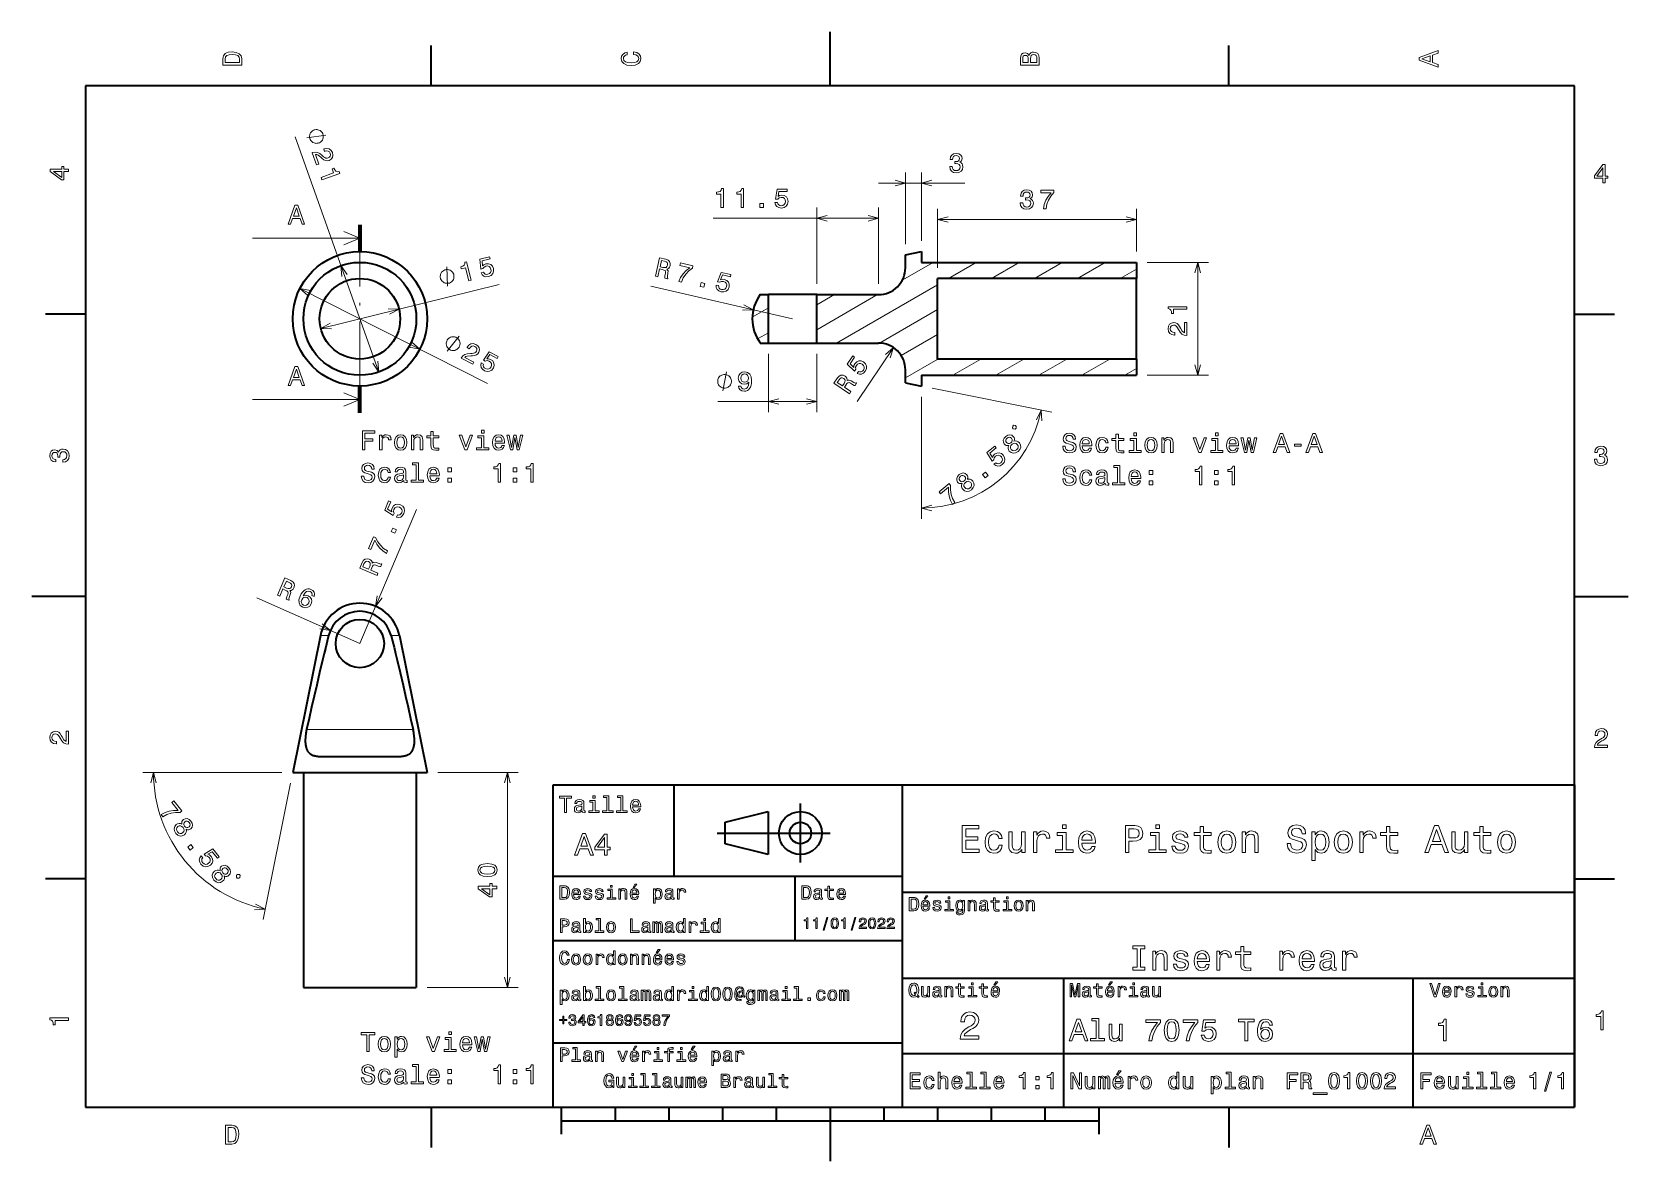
# Model space of a CAD drawing. Extents: x 0 to 297, y 0 to 210.
import ezdxf

# ---------------------------------------------------------------- set-up
doc = ezdxf.new("R2010")
doc.units = 0
doc.linetypes.add('DASHDOT', pattern=[18.5, 12, -3, 0.5, -3])

msp = doc.modelspace()

# ---------------------------------------------------------------- linework, layer by layer
at = {"color": 7, "lineweight": 35, "ltscale": 0.25}
for p, q in [((148.5, 200), (148.5, 210)), ((10, 105), (0, 105)), ((287, 105), (297, 105)), ((192, 10), (192, 20)), ((148.5, 10), (148.5, 0))]:
    msp.add_line(p, q, dxfattribs=at)
at = {"color": 7, "lineweight": 35, "ltscale": 0.1875}
for p, q in [((74.300003, 200), (74.300003, 207.5)), ((222.699997, 200), (222.699997, 207.5)), ((10, 157.5), (2.5, 157.5)), ((287, 157.5), (294.5, 157.5)), ((10, 52.5), (2.5, 52.5)), ((287, 52.5), (294.5, 52.5)), ((74.300003, 10), (74.300003, 2.5)), ((222.699997, 10), (222.699997, 2.5))]:
    msp.add_line(p, q, dxfattribs=at)
at = {"color": 7, "lineweight": 35}
for p, q in [((287, 200), (10, 200)), ((10, 200), (10, 10)), ((287, 10), (287, 200)), ((165.531784, 167.144745), (205.531784, 167.144745)), ((205.531784, 164.144745), (168.531784, 164.144745)), ((205.531784, 149.144745), (168.531784, 149.144745)), ((165.531784, 146.144745), (205.531784, 146.144745)), ((53.670929, 97.735062), (48.522415, 72.249916)), ((68.373901, 97.735062), (73.522415, 72.249916)), ((50.522415, 72.249916), (50.522415, 32.249916)), ((71.522415, 72.249916), (71.522415, 32.249916)), ((97, 10), (97, 70)), ((97, 70), (287, 70)), ((162, 10), (162, 70)), ((287, 70), (287, 10)), ((127.5, 61), (148.5, 61)), ((97, 53), (162, 53)), ((162, 50), (287, 50)), ((97, 41), (162, 41)), ((162, 34), (287, 34)), ((257, 10), (257, 34)), ((97, 22), (162, 22)), ((162, 20), (287, 20)), ((10, 10), (287, 10)), ((97, 10), (287, 10)), ((98.5, 7.5), (198.5, 7.5))]:
    msp.add_line(p, q, dxfattribs=at)
at = {"color": 7, "lineweight": 13}
for p, q in [((48.98328, 190.506912), (64.539825, 146.751419)), ((126.787689, 175.342529), (157.531784, 175.342529)), ((168.531784, 175.116913), (205.531784, 175.116913)), ((61.022415, 171.644745), (41.022415, 171.644745)), ((216.922821, 146.144745), (216.922821, 167.144745)), ((49.877583, 162.305374), (84.759644, 144.588242)), ((53.741756, 154.844177), (86.952866, 163.057541)), ((141.531784, 156.644745), (115.180588, 162.72731)), ((149.737549, 152.144745), (168.531784, 162.995605)), ((167.492188, 143.748703), (189.748703, 139.252441)), ((61.022415, 141.644745), (41.022415, 141.644745)), ((165.531784, 142.144745), (165.531784, 119.438591)), ((61.022415, 96.249916), (71.573006, 121.151077)), ((61.022415, 96.249916), (41.823257, 104.758293)), ((46.522415, 72.249916), (20.619236, 72.249916)), ((88.475975, 32.249916), (88.475975, 72.249916)), ((48.126373, 70.28952), (42.997032, 44.899277))]:
    msp.add_line(p, q, dxfattribs=at)
at = {"color": 7, "lineweight": 13, "ltscale": 0.400901}
msp.add_line((157.531784, 181.885468), (173.56781, 181.885468), dxfattribs=at)
at = {"color": 7, "lineweight": 13, "ltscale": 0.33367}
msp.add_line((162.531784, 170.538681), (162.531784, 183.885468), dxfattribs=at)
at = {"color": 7, "lineweight": 13, "ltscale": 0.318518}
msp.add_line((165.531784, 171.144745), (165.531784, 183.885468), dxfattribs=at)
at = {"color": 7, "lineweight": 13, "ltscale": 0.354945}
for p, q in [((146.031784, 163.144745), (146.031784, 177.342529)), ((157.531784, 163.144745), (157.531784, 177.342529))]:
    msp.add_line(p, q, dxfattribs=at)
at = {"color": 7, "lineweight": 13, "ltscale": 0.274304}
msp.add_line((168.531784, 166.144745), (168.531784, 177.116913), dxfattribs=at)
at = {"color": 7, "lineweight": 13, "ltscale": 0.199304}
msp.add_line((205.531784, 169.144745), (205.531784, 177.116913), dxfattribs=at)
at = {"color": 7, "lineweight": 100, "ltscale": 0.125}
for p, q in [((61.022415, 174.144745), (61.022415, 169.144745)), ((61.022415, 139.144745), (61.022415, 144.144745))]:
    msp.add_line(p, q, dxfattribs=at)
at = {"color": 7, "linetype": 'DASHDOT', "lineweight": 13}
msp.add_line((61.022415, 144.144745), (61.022415, 169.144745), dxfattribs=at)
at = {"color": 7, "lineweight": 13, "ltscale": 0.166327}
msp.add_line((161.956573, 163.818192), (167.718323, 167.144745), dxfattribs=at)
at = {"color": 7, "lineweight": 35, "ltscale": 0.076515}
for p, q in [((162.531784, 168.538681), (165.531784, 169.144745)), ((162.531784, 144.750809), (165.531784, 144.144745))]:
    msp.add_line(p, q, dxfattribs=at)
at = {"color": 7, "lineweight": 35, "ltscale": 0.059848}
for p, q in [((162.531784, 166.144745), (162.531784, 168.538681)), ((162.531784, 144.750809), (162.531784, 147.144745))]:
    msp.add_line(p, q, dxfattribs=at)
at = {"color": 7, "lineweight": 35, "ltscale": 0.05}
for p, q in [((165.531784, 169.144745), (165.531784, 167.144745)), ((165.531784, 146.144745), (165.531784, 144.144745))]:
    msp.add_line(p, q, dxfattribs=at)
at = {"color": 7, "lineweight": 13, "ltscale": 0.15}
for p, q in [((170.522171, 164.144745), (175.718323, 167.144745)), ((178.522156, 164.144745), (183.718323, 167.144745)), ((186.522156, 164.144745), (191.718323, 167.144745)), ((194.522156, 164.144745), (199.718323, 167.144745)), ((171.345245, 146.144745), (176.541412, 149.144745)), ((179.345245, 146.144745), (184.541412, 149.144745)), ((187.345245, 146.144745), (192.541412, 149.144745)), ((195.345245, 146.144745), (200.541412, 149.144745))]:
    msp.add_line(p, q, dxfattribs=at)
at = {"color": 7, "lineweight": 35, "ltscale": 0.075}
for p, q in [((205.531784, 167.144745), (205.531784, 164.144745)), ((205.531784, 149.144745), (205.531784, 146.144745))]:
    msp.add_line(p, q, dxfattribs=at)
at = {"color": 7, "lineweight": 13, "ltscale": 0.284776}
for p, q in [((207.531784, 167.144745), (218.922821, 167.144745)), ((207.531784, 146.144745), (218.922821, 146.144745))]:
    msp.add_line(p, q, dxfattribs=at)
at = {"color": 7, "lineweight": 35, "ltscale": 0.375}
msp.add_line((168.531784, 149.144745), (168.531784, 164.144745), dxfattribs=at)
at = {"color": 7, "lineweight": 13, "ltscale": 0.08688}
msp.add_line((202.522156, 164.144745), (205.531784, 165.882355), dxfattribs=at)
at = {"color": 7, "lineweight": 35, "ltscale": 0.277392}
msp.add_line((205.531784, 153.049057), (205.531784, 164.144745), dxfattribs=at)
at = {"color": 7, "lineweight": 35, "ltscale": 0.0375}
for p, q in [((135.531784, 161.144745), (137.031784, 161.144745)), ((135.531784, 152.144745), (137.031784, 152.144745))]:
    msp.add_line(p, q, dxfattribs=at)
at = {"color": 7, "lineweight": 35, "ltscale": 0.225}
for p, q in [((146.031784, 161.144745), (137.031784, 161.144745)), ((137.031784, 152.144745), (137.031784, 161.144745)), ((146.031784, 152.144745), (146.031784, 161.144745)), ((137.031784, 152.144745), (146.031784, 152.144745))]:
    msp.add_line(p, q, dxfattribs=at)
at = {"color": 7, "lineweight": 35, "ltscale": 0.2875}
for p, q in [((146.031784, 161.144745), (157.531784, 161.144745)), ((146.031784, 152.144745), (157.531784, 152.144745))]:
    msp.add_line(p, q, dxfattribs=at)
at = {"color": 7, "lineweight": 13, "ltscale": 0.326036}
msp.add_line((146.031784, 154.624023), (157.326019, 161.144745), dxfattribs=at)
at = {"color": 7, "lineweight": 13, "ltscale": 0.095096}
msp.add_line((146.031784, 159.242828), (149.326019, 161.144745), dxfattribs=at)
at = {"color": 7, "lineweight": 13, "ltscale": 0.086329}
msp.add_line((134.04126, 156.938889), (137.031784, 158.665466), dxfattribs=at)
at = {"color": 7, "lineweight": 13, "ltscale": 0.311825}
msp.add_line((157.729858, 152.140305), (168.531784, 158.376801), dxfattribs=at)
at = {"color": 7, "lineweight": 13, "ltscale": 0.05755}
msp.add_line((135.038193, 152.89566), (137.031784, 154.046661), dxfattribs=at)
at = {"color": 7, "lineweight": 13, "ltscale": 0.195979}
msp.add_line((161.742859, 149.838409), (168.531784, 153.757996), dxfattribs=at)
at = {"color": 7, "lineweight": 35, "ltscale": 0.097608}
msp.add_line((205.531784, 149.144745), (205.531784, 153.049057), dxfattribs=at)
at = {"color": 7, "lineweight": 13, "ltscale": 0.271763}
for p, q in [((137.031784, 150.144745), (137.031784, 139.274231)), ((146.031784, 150.144745), (146.031784, 139.274231))]:
    msp.add_line(p, q, dxfattribs=at)
at = {"color": 7, "lineweight": 13, "ltscale": 0.301801}
msp.add_line((160.325348, 151.29155), (153.580536, 141.279465), dxfattribs=at)
at = {"color": 7, "lineweight": 13, "ltscale": 0.173483}
msp.add_line((162.531784, 145.675095), (168.541397, 149.144745), dxfattribs=at)
at = {"color": 7, "lineweight": 13, "ltscale": 0.06312}
msp.add_line((203.345245, 146.144745), (205.531784, 147.407135), dxfattribs=at)
at = {"color": 7, "lineweight": 13, "ltscale": 0.460826}
msp.add_line((127.598763, 141.274231), (146.031784, 141.274231), dxfattribs=at)
at = {"color": 7, "lineweight": 13, "ltscale": 0.038455}
for p, q in [((53.670929, 97.735062), (55.209126, 97.735062)), ((66.835709, 97.735062), (68.373901, 97.735062))]:
    msp.add_line(p, q, dxfattribs=at)
at = {"color": 7, "lineweight": 13, "ltscale": 0.4955}
msp.add_line((70.932404, 80.249916), (51.112423, 80.249916), dxfattribs=at)
at = {"color": 7, "lineweight": 35, "ltscale": 0.036357}
msp.add_line((53.865894, 75.249916), (55.320156, 75.249916), dxfattribs=at)
at = {"color": 7, "lineweight": 35, "ltscale": 0.32147}
msp.add_line((55.320156, 75.249916), (68.17894, 75.249916), dxfattribs=at)
at = {"color": 7, "lineweight": 35, "ltscale": 0.162679}
msp.add_line((48.522415, 72.249916), (55.029594, 72.249916), dxfattribs=at)
at = {"color": 7, "lineweight": 35, "ltscale": 0.462321}
msp.add_line((55.029594, 72.249916), (73.522415, 72.249916), dxfattribs=at)
at = {"color": 7, "lineweight": 13, "ltscale": 0.373839}
msp.add_line((75.522415, 72.249916), (90.475975, 72.249916), dxfattribs=at)
at = {"color": 7, "lineweight": 35, "ltscale": 0.425}
msp.add_line((119.5, 53), (119.5, 70), dxfattribs=at)
at = {"color": 7, "lineweight": 35, "ltscale": 0.275}
msp.add_line((143, 55.5), (143, 66.5), dxfattribs=at)
at = {"color": 7, "lineweight": 35, "ltscale": 0.206155}
for p, q in [((129, 63), (137, 65)), ((137, 57), (129, 59))]:
    msp.add_line(p, q, dxfattribs=at)
at = {"color": 7, "lineweight": 35, "ltscale": 0.1}
msp.add_line((129, 59), (129, 63), dxfattribs=at)
at = {"color": 7, "lineweight": 35, "ltscale": 0.2}
msp.add_line((137, 65), (137, 57), dxfattribs=at)
at = {"color": 7, "lineweight": 35, "ltscale": 0.3}
msp.add_line((142, 41), (142, 53), dxfattribs=at)
at = {"color": 7, "lineweight": 35, "ltscale": 0.35}
msp.add_line((192, 20), (192, 34), dxfattribs=at)
at = {"color": 7, "lineweight": 35, "ltscale": 0.136651}
msp.add_line((50.522415, 32.249916), (55.988449, 32.249916), dxfattribs=at)
at = {"color": 7, "lineweight": 35, "ltscale": 0.388349}
msp.add_line((55.988449, 32.249916), (71.522415, 32.249916), dxfattribs=at)
at = {"color": 7, "lineweight": 13, "ltscale": 0.423839}
msp.add_line((73.522415, 32.249916), (90.475975, 32.249916), dxfattribs=at)
at = {"color": 7, "lineweight": 35, "ltscale": 0.125}
for p, q in [((98.5, 10), (98.5, 5)), ((198.5, 10), (198.5, 5))]:
    msp.add_line(p, q, dxfattribs=at)
at = {"color": 7, "lineweight": 35, "ltscale": 0.0625}
for p, q in [((108.5, 10), (108.5, 7.5)), ((118.5, 10), (118.5, 7.5)), ((128.5, 10), (128.5, 7.5)), ((138.5, 10), (138.5, 7.5)), ((158.5, 10), (158.5, 7.5)), ((168.5, 10), (168.5, 7.5)), ((178.5, 10), (178.5, 7.5)), ((188.5, 10), (188.5, 7.5))]:
    msp.add_line(p, q, dxfattribs=at)
at = {"color": 7, "lineweight": 13}
for points in [[(35.533215, 204.994965), (35.533215, 203.829971), (39.033215, 203.829971), (39.033215, 204.994965), (38.922264, 205.544678), (38.584366, 205.953171), (38.034657, 206.205338), (37.283215, 206.296112), (36.516644, 206.215424), (36.21405, 206.114563), (35.971977, 205.973343), (35.644165, 205.56485), (35.563473, 205.297562)], [(35.951801, 204.959656), (36.027451, 205.342941), (36.259438, 205.605194), (36.672985, 205.761536), (37.283215, 205.811966), (37.873272, 205.756485), (38.286816, 205.600143), (38.533936, 205.332855), (38.614628, 204.959656), (38.614628, 204.298996), (35.951801, 204.298996)], [(111.93206, 205.817017), (112.35569, 205.716141), (112.658287, 205.549713), (112.844887, 205.317734), (112.905403, 205.045395), (112.814629, 204.71759), (112.54229, 204.460388), (112.098488, 204.28891), (111.483215, 204.233429), (110.872986, 204.28891), (110.424141, 204.455338), (110.151802, 204.71254), (110.055984, 205.045395), (110.106415, 205.287476), (110.247627, 205.494247), (110.474571, 205.655624), (110.787247, 205.766571), (110.787247, 206.245682), (110.308144, 206.094391), (109.94503, 205.832138), (109.718086, 205.474075), (109.637398, 205.045395), (109.763474, 204.510818), (110.116501, 204.10231), (110.696472, 203.840057), (111.483215, 203.749283), (112.269958, 203.840057), (112.84993, 204.10231), (113.208, 204.510818), (113.329041, 205.045395), (113.233215, 205.51442), (112.965927, 205.892654), (112.527161, 206.159943), (111.93206, 206.301163)], [(185.542007, 205.630417), (185.249496, 205.983429), (185.052811, 206.074219), (184.81073, 206.104477), (184.432495, 206.03891), (184.160156, 205.842224), (183.993729, 205.524506), (183.933212, 205.080704), (183.933212, 203.835022), (187.433212, 203.835022), (187.433212, 205.151306), (187.36261, 205.620331), (187.155838, 205.968307), (186.828018, 206.185165), (186.384216, 206.260818), (186.08667, 206.215424), (185.839554, 206.094391), (185.65799, 205.897705)], [(185.385666, 204.984879), (185.385666, 204.298996), (184.351807, 204.298996), (184.351807, 205.025223), (184.382065, 205.297562), (184.472839, 205.489197), (184.629181, 205.605194), (184.86116, 205.645538), (185.093155, 205.600143), (185.254532, 205.479111), (185.355408, 205.272339)], [(187.014618, 205.095825), (187.014618, 204.298996), (185.809296, 204.298996), (185.809296, 205.050446), (185.844589, 205.368164), (185.9505, 205.595108), (186.132065, 205.731277), (186.394302, 205.776657), (186.671692, 205.731277), (186.863327, 205.605194), (186.979324, 205.393372)], [(261.633209, 203.466858), (261.633209, 203.930847), (260.604401, 204.298996), (260.604401, 205.695969), (261.633209, 206.064133), (261.633209, 206.538193), (258.128174, 205.257217), (258.128174, 204.742798)], [(260.17572, 204.460388), (258.632477, 205), (260.17572, 205.539627)], [(53.376419, 189.344757), (53.486347, 189.38385), (53.686657, 189.516968), (53.832005, 189.630554), (53.92239, 189.724609), (54.048195, 189.893158), (54.154461, 190.116669), (54.205765, 190.320633), (54.221645, 190.450104), (54.217983, 190.634537), (54.194782, 190.873932), (54.155701, 190.983856), (54.116619, 191.093781), (53.98349, 191.294083), (53.869904, 191.439438), (53.77586, 191.529816), (53.607307, 191.655624), (53.383797, 191.761887), (53.179825, 191.813202), (53.050358, 191.829071), (52.865929, 191.825409), (52.626537, 191.802216), (52.516609, 191.763123), (52.406685, 191.724045), (52.206375, 191.590912), (52.061028, 191.477325), (51.970642, 191.383286), (51.844833, 191.214737), (51.738571, 190.991226), (51.687267, 190.787262), (51.671387, 190.657791), (51.675049, 190.473358), (51.69825, 190.233963), (51.737331, 190.124039), (51.776413, 190.014114), (51.909542, 189.813812), (52.023129, 189.668457), (52.117172, 189.578064), (52.285721, 189.452271), (52.509235, 189.346008), (52.713203, 189.294708), (52.842674, 189.278809), (53.027103, 189.282471), (53.266495, 189.305679)], [(52.158825, 187.545456), (52.964684, 185.278824), (53.373344, 185.424118), (52.736427, 187.215561), (52.995239, 187.195175), (53.241383, 187.089996), (53.766289, 186.682495), (54.008522, 186.45282), (54.324352, 186.211838), (54.64135, 186.072983), (54.967319, 186.044357), (55.302589, 186.110031), (55.673023, 186.332718), (55.907242, 186.667572), (55.985176, 187.080658), (55.899338, 187.547913), (55.656372, 187.975372), (55.309704, 188.242859), (54.873913, 188.339478), (54.37645, 188.24826), (54.309925, 188.224609), (54.463665, 187.792191), (54.501678, 187.805695), (54.840008, 187.877808), (55.123215, 187.833984), (55.347919, 187.683716), (55.496487, 187.431458), (55.546959, 187.138947), (55.500809, 186.89238), (55.362789, 186.693451), (55.146843, 186.563141), (54.916435, 186.518692), (54.699013, 186.543091), (54.483387, 186.637711), (54.266499, 186.796112), (54.014763, 187.0224), (53.554585, 187.383331), (53.12439, 187.599716), (52.674976, 187.659378), (52.17308, 187.550522)], [(170.7789, 184.984879), (170.7789, 184.949585), (170.859589, 184.465424), (171.096619, 184.102325), (171.469818, 183.870331), (171.964066, 183.784592), (172.488556, 183.870331), (172.881927, 184.092224), (173.134094, 184.445251), (173.224869, 184.899155), (173.184525, 185.196701), (173.073578, 185.438782), (172.892014, 185.625366), (172.649933, 185.761536), (172.977753, 186.033875), (173.09375, 186.46759), (173.018097, 186.860962), (172.801239, 187.158508), (172.448212, 187.345108), (171.964066, 187.410675), (171.510162, 187.329987), (171.162186, 187.108078), (170.935242, 186.755051), (170.859589, 186.286041), (170.859589, 186.250732), (171.308441, 186.250732), (171.348785, 186.573502), (171.479919, 186.805481), (171.691727, 186.946701), (171.989273, 186.997131), (172.251526, 186.956787), (172.443161, 186.850876), (172.559158, 186.679413), (172.604553, 186.447418), (172.559158, 186.200302), (172.438126, 186.033875), (172.226303, 185.933014), (171.938843, 185.902756), (171.742157, 185.907791), (171.742157, 185.509384), (171.989273, 185.51947), (172.307007, 185.474075), (172.544037, 185.353043), (172.685242, 185.156357), (172.735672, 184.899155), (172.680206, 184.606644), (172.533951, 184.389786), (172.301956, 184.253616), (171.994324, 184.208221), (171.676605, 184.258667), (171.444611, 184.409958), (171.298355, 184.652039), (171.242874, 184.984879)], [(6.833213, 184.02739), (6.833213, 184.481277), (5.965778, 184.481277), (5.965778, 184.98056), (5.56232, 184.98056), (5.56232, 184.481277), (3.408862, 184.481277), (3.408862, 184.022339), (5.521974, 182.489197), (5.965778, 182.489197), (5.965778, 184.02739)], [(53.792171, 182.951385), (53.945908, 182.518967), (57.267441, 183.699875), (57.152561, 184.02301), (56.832291, 184.005478), (56.576645, 184.107285), (56.369682, 184.328079), (56.20327, 184.675705), (55.865891, 184.555756), (56.139576, 183.785965)], [(292.277374, 181.916794), (292.731262, 181.916794), (292.731262, 182.784225), (293.23056, 182.784225), (293.23056, 183.187683), (292.731262, 183.187683), (292.731262, 185.341141), (292.272339, 185.341141), (290.739197, 183.228027), (290.739197, 182.784225), (292.277374, 182.784225)], [(291.162842, 183.187683), (292.277374, 184.756134), (292.277374, 183.187683)], [(5.56232, 182.912827), (3.993876, 184.02739), (5.56232, 184.02739)], [(128.21492, 177.342529), (128.673859, 177.342529), (128.673859, 180.867752), (128.330917, 180.867752), (128.240143, 180.56012), (128.058578, 180.353348), (127.781204, 180.2323), (127.397919, 180.191956), (127.397919, 179.833893), (128.21492, 179.833893)], [(131.950943, 177.342529), (132.409882, 177.342529), (132.409882, 180.867752), (132.06694, 180.867752), (131.976166, 180.56012), (131.794601, 180.353348), (131.517227, 180.2323), (131.133942, 180.191956), (131.133942, 179.833893), (131.950943, 179.833893)], [(138.263046, 178.255356), (138.374008, 177.841812), (138.621124, 177.519043), (138.984238, 177.317322), (139.448212, 177.241669), (139.957581, 177.332458), (140.355988, 177.579575), (140.608154, 177.972946), (140.703979, 178.477264), (140.61824, 178.946289), (140.37616, 179.314438), (139.997925, 179.551468), (139.508728, 179.637207), (139.130493, 179.576691), (138.837982, 179.410263), (138.979187, 180.353348), (140.512329, 180.353348), (140.512329, 180.766891), (138.641296, 180.766891), (138.363922, 178.91098), (138.76738, 178.91098), (139.059875, 179.14801), (139.433075, 179.233749), (139.755844, 179.178268), (140.00296, 179.016891), (140.159302, 178.769775), (140.214783, 178.452042), (140.159302, 178.134323), (139.997925, 177.887207), (139.750809, 177.730865), (139.433075, 177.675385), (139.165787, 177.710693), (138.959015, 177.826691), (138.807724, 178.00824), (138.732071, 178.255356)], [(183.892883, 178.216324), (183.892883, 178.18103), (183.973572, 177.696869), (184.210602, 177.333771), (184.583801, 177.101776), (185.078033, 177.016037), (185.602539, 177.101776), (185.995911, 177.323669), (186.248062, 177.676697), (186.338837, 178.1306), (186.298492, 178.428146), (186.187546, 178.670227), (186.005981, 178.856812), (185.763916, 178.992981), (186.091721, 179.26532), (186.207718, 179.699036), (186.13208, 180.092407), (185.915207, 180.389954), (185.562195, 180.576553), (185.078033, 180.64212), (184.624146, 180.561432), (184.276154, 180.339523), (184.049225, 179.986496), (183.973572, 179.517487), (183.973572, 179.482178), (184.422424, 179.482178), (184.462769, 179.804947), (184.593887, 180.036926), (184.805695, 180.178146), (185.103256, 180.228577), (185.365509, 180.188232), (185.557144, 180.082321), (185.673141, 179.910858), (185.718521, 179.678864), (185.673141, 179.431747), (185.552094, 179.26532), (185.340286, 179.164459), (185.052826, 179.134201), (184.85614, 179.139236), (184.85614, 178.740829), (185.103256, 178.750916), (185.420975, 178.705521), (185.658005, 178.584488), (185.799225, 178.387802), (185.849655, 178.1306), (185.794174, 177.838089), (185.647919, 177.621231), (185.415924, 177.485062), (185.108292, 177.439667), (184.790573, 177.490112), (184.558578, 177.641403), (184.412323, 177.883484), (184.356857, 178.216324)], [(188.198792, 177.116913), (188.70816, 177.116913), (188.874573, 177.949036), (189.167084, 178.725693), (189.580627, 179.446869), (190.120255, 180.122665), (190.120255, 180.54126), (187.719681, 180.54126), (187.719681, 180.082321), (189.636108, 180.082321), (189.081345, 179.401489), (188.662766, 178.690399), (188.370255, 177.933914)], [(47.674088, 174.269745), (48.138065, 174.269745), (48.506218, 175.298569), (49.903194, 175.298569), (50.271351, 174.269745), (50.745411, 174.269745), (49.464432, 177.774796), (48.950024, 177.774796)], [(48.667603, 175.727234), (49.20723, 177.270462), (49.746853, 175.727234)], [(135.429764, 177.342529), (136.125732, 177.342529), (136.125732, 178.093979), (135.429764, 178.093979)], [(81.284218, 163.715897), (81.729729, 163.826065), (80.883415, 167.248184), (80.550507, 167.165863), (80.53624, 166.845428), (80.40963, 166.601105), (80.169426, 166.417023), (79.807037, 166.285843), (79.892998, 165.938248), (80.686111, 166.134384)], [(83.565811, 165.220474), (83.772804, 164.845657), (84.090179, 164.59166), (84.491104, 164.483002), (84.959671, 164.52095), (85.43235, 164.731369), (85.759781, 165.06691), (85.910133, 165.509308), (85.88208, 166.021881), (85.686249, 166.456604), (85.362869, 166.755875), (84.938782, 166.895172), (84.443314, 166.860962), (84.090668, 166.711411), (83.846664, 166.479614), (83.757339, 167.429031), (85.245636, 167.797089), (85.146362, 168.198547), (83.33004, 167.749359), (83.506332, 165.881134), (83.897987, 165.977997), (84.125038, 166.27832), (84.466736, 166.451141), (84.793381, 166.474777), (85.072021, 166.377441), (85.283112, 166.175079), (85.413246, 165.879974), (85.435669, 165.558212), (85.338333, 165.279587), (85.135971, 165.068481), (84.840858, 164.938354), (84.572914, 164.908463), (84.344337, 164.97142), (84.153885, 165.111343), (84.021118, 165.333069)], [(116.01371, 164.587585), (116.470711, 164.482101), (116.803055, 165.921906), (117.26989, 165.814148), (117.610466, 165.720001), (117.810806, 165.601303), (117.891312, 165.411911), (117.873528, 165.110641), (117.796013, 164.66272), (117.758575, 164.365982), (117.77784, 164.180374), (118.293816, 164.061279), (118.315369, 164.154648), (118.2341, 164.318329), (118.253769, 164.582932), (118.346413, 165.141235), (118.357025, 165.56839), (118.273491, 165.722244), (118.118134, 165.856445), (118.343056, 165.933914), (118.520348, 166.074142), (118.658707, 166.269943), (118.748306, 166.52359), (118.774796, 166.95224), (118.649689, 167.30719), (118.368469, 167.568787), (117.940956, 167.734756), (116.800903, 167.99791)], [(117.716782, 167.346558), (118.009727, 167.247879), (118.199478, 167.105743), (118.292458, 166.903122), (118.274292, 166.62265), (118.159363, 166.348984), (117.986992, 166.207611), (117.740524, 166.171341), (117.42527, 166.218231), (116.899475, 166.3396), (117.161491, 167.474731)], [(120.3591, 163.584549), (120.855415, 163.469986), (121.204735, 164.243378), (121.664429, 164.934341), (122.229584, 165.544037), (122.907379, 166.081146), (123.001526, 166.489014), (120.662453, 167.028931), (120.559235, 166.581757), (122.426559, 166.150726), (121.732887, 165.612106), (121.165085, 165.013367), (120.70993, 164.342056)], [(78.507835, 164.832001), (78.479828, 164.945251), (78.367188, 165.157761), (78.268539, 165.313629), (78.183907, 165.412888), (78.028641, 165.554749), (77.816742, 165.682617), (77.618851, 165.75386), (77.491592, 165.782486), (77.307709, 165.797104), (77.0672, 165.797714), (76.953941, 165.769699), (76.840683, 165.741684), (76.628181, 165.629044), (76.472305, 165.530411), (76.373055, 165.44577), (76.231178, 165.290497), (76.10331, 165.078613), (76.032066, 164.880722), (76.003448, 164.753464), (75.988838, 164.569565), (75.988228, 164.329056), (76.016235, 164.215805), (76.044243, 164.102554), (76.156891, 163.890045), (76.255531, 163.734161), (76.340164, 163.634918), (76.49543, 163.493042), (76.707329, 163.365173), (76.90522, 163.29393), (77.032478, 163.26532), (77.216362, 163.250702), (77.456879, 163.250092), (77.570129, 163.278091), (77.683388, 163.306107), (77.895889, 163.418747), (78.051773, 163.517395), (78.151016, 163.60202), (78.292892, 163.757294), (78.420761, 163.969193), (78.492004, 164.167084), (78.520622, 164.294342), (78.535233, 164.478226), (78.535843, 164.718735)], [(124.343384, 162.664871), (125.021523, 162.508347), (125.190529, 163.24054), (124.51239, 163.397064)], [(127.309387, 162.917068), (127.324486, 162.489166), (127.492676, 162.119095), (127.801117, 161.840866), (128.236191, 161.662796), (128.752914, 161.636688), (129.196701, 161.787872), (129.530884, 162.114441), (129.737671, 162.58429), (129.759628, 163.060577), (129.606552, 163.473755), (129.291321, 163.78978), (128.833939, 163.983337), (128.451782, 164.009445), (128.129333, 163.913071), (128.479034, 164.800232), (129.9729, 164.455414), (130.065918, 164.858353), (128.242813, 165.279175), (127.555122, 163.533203), (127.948242, 163.442459), (128.286575, 163.607635), (128.669495, 163.607239), (128.971512, 163.480591), (129.175995, 163.267761), (129.272751, 162.991806), (129.255341, 162.669754), (129.129837, 162.37265), (128.917007, 162.168152), (128.641052, 162.071396), (128.319, 162.088806), (128.066498, 162.183319), (127.891106, 162.34285), (127.784515, 162.553787), (127.766388, 162.811584)], [(214.922821, 158.421982), (214.922821, 158.880905), (211.397614, 158.880905), (211.397614, 158.537979), (211.705246, 158.447189), (211.912018, 158.26564), (212.033051, 157.988266), (212.073395, 157.60498), (212.431473, 157.60498), (212.431473, 158.421982)], [(214.922821, 153.546188), (214.922821, 155.951813), (214.489105, 155.951813), (214.489105, 154.050507), (214.252075, 154.156418), (214.055389, 154.337967), (213.697327, 154.897766), (213.546021, 155.195328), (213.329163, 155.528168), (213.077011, 155.765213), (212.779449, 155.901367), (212.441559, 155.951813), (212.017929, 155.866074), (211.685074, 155.629044), (211.473267, 155.26593), (211.397614, 154.796906), (211.483337, 154.312759), (211.720383, 153.944595), (212.098618, 153.707565), (212.5979, 153.626877), (212.668503, 153.626877), (212.668503, 154.085815), (212.628159, 154.085815), (212.285217, 154.131195), (212.033051, 154.267365), (211.871674, 154.484222), (211.816193, 154.771683), (211.866638, 155.064194), (211.992706, 155.281052), (212.189392, 155.422272), (212.436523, 155.472702), (212.668503, 155.437393), (212.865189, 155.341568), (213.036652, 155.180191), (213.187958, 154.958282), (213.349335, 154.660736), (213.662018, 154.166504), (213.994873, 153.818527), (214.398331, 153.611755), (214.9077, 153.546188)], [(79.528381, 151.451263), (79.581207, 151.555283), (79.634865, 151.789734), (79.662109, 151.972183), (79.662926, 152.102615), (79.638161, 152.311478), (79.561378, 152.546753), (79.458183, 152.730026), (79.380585, 152.834869), (79.250969, 152.966125), (79.069351, 153.123795), (78.965332, 153.176636), (78.861313, 153.229462), (78.626862, 153.283112), (78.444412, 153.310364), (78.31398, 153.311188), (78.105118, 153.286407), (77.869843, 153.209641), (77.686577, 153.106445), (77.581734, 153.028839), (77.450478, 152.899231), (77.292801, 152.717606), (77.239975, 152.613586), (77.187141, 152.509567), (77.133484, 152.275116), (77.106247, 152.092667), (77.105423, 151.962234), (77.130188, 151.753372), (77.20697, 151.518097), (77.310165, 151.334839), (77.387764, 151.229996), (77.51738, 151.098724), (77.698997, 150.941055), (77.803017, 150.888229), (77.907036, 150.835388), (78.141487, 150.781738), (78.323929, 150.754501), (78.454369, 150.753677), (78.663223, 150.778442), (78.898499, 150.855225), (79.081772, 150.95842), (79.186615, 151.036026), (79.317871, 151.165634), (79.47554, 151.347244)], [(79.883774, 149.307968), (82.028595, 148.218582), (82.225006, 148.60527), (80.529831, 149.466278), (80.731598, 149.629654), (80.982544, 149.722794), (81.643799, 149.788544), (81.977608, 149.788696), (82.372574, 149.831299), (82.698105, 149.948792), (82.954254, 150.15242), (83.152237, 150.430847), (83.267639, 150.847366), (83.207031, 151.25148), (82.97921, 151.604767), (82.595291, 151.884613), (82.124809, 152.02742), (81.689224, 151.982803), (81.306602, 151.752899), (81.00856, 151.344299), (80.976593, 151.281342), (81.385773, 151.073517), (81.404037, 151.109497), (81.599808, 151.394699), (81.835403, 151.557861), (82.101837, 151.603546), (82.383255, 151.522827), (82.621216, 151.345398), (82.757462, 151.134781), (82.794296, 150.895462), (82.727356, 150.652298), (82.59082, 150.461456), (82.416321, 150.329483), (82.194786, 150.24968), (81.928421, 150.215286), (81.59005, 150.206131), (81.007797, 150.151169), (80.546806, 150.011993), (80.179749, 149.745911), (79.890625, 149.321457)], [(83.610153, 148.439102), (83.521797, 148.020142), (83.595963, 147.620468), (83.828354, 147.276169), (84.207771, 146.998611), (84.703026, 146.848877), (85.170151, 146.888794), (85.57312, 147.12532), (85.886932, 147.53157), (86.022888, 147.988571), (85.973778, 148.426437), (85.743881, 148.809052), (85.346542, 149.107025), (84.981903, 149.224365), (84.645744, 149.208435), (85.198723, 149.985336), (86.565651, 149.291046), (86.752922, 149.65976), (85.084732, 150.507065), (83.996979, 148.977966), (84.356697, 148.795258), (84.724831, 148.87413), (85.09639, 148.78157), (85.359047, 148.585938), (85.506287, 148.330154), (85.533775, 148.039017), (85.439354, 147.730621), (85.24601, 147.472473), (84.990219, 147.325226), (84.699089, 147.297745), (84.390694, 147.392166), (84.168365, 147.544678), (84.036537, 147.74173), (83.983864, 147.972122), (84.02832, 148.2267)], [(153.569077, 146.475906), (153.974045, 146.336868), (154.379807, 146.361481), (154.749985, 146.549927), (155.071945, 146.892471), (155.28125, 147.365631), (155.298904, 147.834137), (155.113541, 148.263046), (154.74881, 148.624283), (154.31192, 148.815231), (153.871338, 148.82016), (153.463425, 148.638885), (153.119003, 148.281067), (152.95787, 147.933563), (152.932465, 147.597992), (152.229202, 148.242004), (153.0858, 149.513535), (152.742813, 149.744598), (151.697449, 148.192825), (153.08168, 146.925858), (153.307098, 147.260468), (153.273941, 147.635498), (153.411346, 147.99292), (153.637695, 148.229614), (153.909607, 148.344391), (154.201904, 148.335983), (154.496414, 148.204483), (154.728928, 147.980957), (154.843704, 147.709045), (154.835297, 147.416748), (154.703796, 147.122238), (154.525177, 146.920288), (154.313446, 146.813599), (154.078339, 146.789566), (153.831116, 146.864883)], [(47.674088, 144.269745), (48.138065, 144.269745), (48.506218, 145.298569), (49.903194, 145.298569), (50.271351, 144.269745), (50.745411, 144.269745), (49.464432, 147.774796), (48.950024, 147.774796)], [(48.667603, 145.727234), (49.20723, 147.270462), (49.746853, 145.727234)], [(130.165436, 145.024231), (130.165436, 145.1409), (130.107101, 145.374237), (130.048767, 145.54924), (129.990433, 145.665909), (129.873764, 145.840912), (129.698761, 146.0159), (129.523773, 146.132568), (129.407104, 146.190903), (129.232101, 146.249237), (128.998764, 146.307571), (128.882095, 146.307571), (128.765427, 146.307571), (128.532104, 146.249237), (128.357101, 146.190903), (128.240433, 146.132568), (128.06543, 146.0159), (127.890434, 145.840912), (127.773766, 145.665909), (127.715431, 145.54924), (127.657097, 145.374237), (127.59877, 145.1409), (127.59877, 145.024231), (127.59877, 144.907578), (127.657097, 144.67424), (127.715431, 144.499237), (127.773766, 144.382568), (127.890434, 144.207565), (128.06543, 144.032578), (128.240433, 143.915909), (128.357101, 143.857574), (128.532104, 143.79924), (128.765427, 143.740906), (128.882095, 143.740906), (128.998764, 143.740906), (129.232101, 143.79924), (129.407104, 143.857574), (129.523773, 143.915909), (129.698761, 144.032578), (129.873764, 144.207565), (129.990433, 144.382568), (130.048767, 144.499237), (130.107101, 144.67424), (130.165436, 144.907578)], [(131.473068, 144.141678), (131.548721, 143.743256), (131.765579, 143.435623), (132.108521, 143.243973), (132.562408, 143.17337), (132.859955, 143.208679), (133.127243, 143.299454), (133.354187, 143.455795), (133.545837, 143.677704), (133.697128, 143.955078), (133.80809, 144.298019), (133.873642, 144.691391), (133.898865, 145.145279), (133.813126, 145.856369), (133.56601, 146.375824), (133.172638, 146.688507), (132.633011, 146.799454), (132.138779, 146.708679), (131.765579, 146.466599), (131.523499, 146.093399), (131.44281, 145.62439), (131.523499, 145.140228), (131.760529, 144.772079), (132.113556, 144.540085), (132.562408, 144.464447), (133.036469, 144.560257), (133.394531, 144.852768), (133.313843, 144.292969), (133.152466, 143.894562), (132.90535, 143.657532), (132.567444, 143.581879), (132.305206, 143.617172), (132.113556, 143.728134), (131.987473, 143.904648), (131.937042, 144.141678)], [(131.932007, 145.629425), (131.982437, 145.942108), (132.123642, 146.189224), (132.345551, 146.345566), (132.633011, 146.401047), (132.930557, 146.345566), (133.157501, 146.189224), (133.298721, 145.947144), (133.354187, 145.634476), (133.298721, 145.316742), (133.157501, 145.079712), (132.925522, 144.933456), (132.617889, 144.883026), (132.3405, 144.933456), (132.123642, 145.079712), (131.982437, 145.311707)], [(152.141602, 142.723145), (152.403641, 143.112137), (151.178131, 143.937729), (151.445816, 144.335083), (151.655594, 144.619415), (151.838135, 144.763992), (152.043793, 144.771393), (152.318741, 144.646973), (152.709274, 144.414291), (152.972946, 144.273148), (153.153152, 144.224716), (153.44902, 144.663895), (153.369553, 144.717438), (153.187622, 144.700134), (152.947586, 144.813187), (152.459412, 145.099487), (152.064346, 145.262253), (151.890793, 145.239319), (151.709885, 145.142273), (151.718018, 145.380035), (151.650528, 145.595764), (151.517212, 145.795029), (151.312439, 145.969467), (150.921646, 146.147598), (150.545425, 146.157806), (150.200516, 145.988831), (149.892548, 145.649017), (149.238831, 144.67865)], [(150.174805, 145.300766), (150.37178, 145.539001), (150.572418, 145.665314), (150.794891, 145.679626), (151.050293, 145.562302), (151.264709, 145.35704), (151.335022, 145.145493), (151.280701, 144.902374), (151.1241, 144.624771), (150.822601, 144.177231), (149.856415, 144.828125)], [(182.933823, 136.151367), (183.11441, 136.299133), (183.147247, 136.627472), (182.999481, 136.80806), (182.671143, 136.840897), (182.490555, 136.693146), (182.457718, 136.364792), (182.605469, 136.184204)], [(61.506565, 132.288116), (61.975586, 132.288116), (61.975586, 133.896912), (63.448208, 133.896912), (63.448208, 134.315491), (61.975586, 134.315491), (61.975586, 135.364487), (63.786102, 135.364487), (63.786102, 135.788116), (61.506565, 135.788116)], [(64.698929, 132.288116), (65.142731, 132.288116), (65.142731, 133.83638), (65.188118, 134.209579), (65.324287, 134.476883), (65.546188, 134.63826), (65.843742, 134.693741), (66.065643, 134.658432), (66.232071, 134.557571), (66.332932, 134.386093), (66.36824, 134.154114), (66.817085, 134.154114), (66.756561, 134.562607), (66.590141, 134.855118), (66.312759, 135.031631), (65.934517, 135.092148), (65.677315, 135.051804), (65.455414, 134.950943), (65.258728, 134.779465), (65.102386, 134.547485), (65.102386, 134.996323), (64.698929, 134.996323)], [(67.437401, 133.639694), (67.518089, 133.024429), (67.750084, 132.570541), (68.11824, 132.288116), (68.612473, 132.192291), (69.101669, 132.288116), (69.469818, 132.565491), (69.701813, 133.019379), (69.787544, 133.639694), (69.701813, 134.254974), (69.469818, 134.713913), (69.101669, 134.991287), (68.612473, 135.092148), (68.11824, 134.991287), (67.750084, 134.708862), (67.518089, 134.254974)], [(67.891289, 133.644745), (67.936684, 134.098633), (68.077888, 134.426453), (68.30484, 134.628174), (68.612473, 134.698776), (68.91507, 134.628174), (69.142014, 134.431488), (69.283218, 134.098633), (69.333656, 133.644745), (69.283218, 133.185806), (69.142014, 132.852951), (68.91507, 132.65123), (68.612473, 132.585663), (68.30484, 132.65123), (68.077888, 132.852951), (67.936684, 133.185806)], [(70.604546, 132.288116), (71.048355, 132.288116), (71.048355, 133.851517), (71.093742, 134.209579), (71.239998, 134.471832), (71.466942, 134.633224), (71.769531, 134.693741), (72.011612, 134.643311), (72.162903, 134.507141), (72.238556, 134.280197), (72.263771, 133.9776), (72.263771, 132.288116), (72.707573, 132.288116), (72.707573, 134.068375), (72.687401, 134.426453), (72.596619, 134.723999), (72.299072, 134.996323), (71.835098, 135.092148), (71.577888, 135.056854), (71.361031, 134.961029), (71.174431, 134.799637), (71.028183, 134.582779), (71.028183, 134.996323), (70.604546, 134.996323)], [(74.235672, 134.527313), (74.235672, 133.170685), (74.26593, 132.731918), (74.407143, 132.429321), (74.68956, 132.252808), (75.168671, 132.192291), (75.693161, 132.217514), (75.693161, 132.6008), (75.309875, 132.570541), (74.961899, 132.610886), (74.775299, 132.736969), (74.694603, 132.948776), (74.679474, 133.246323), (74.679474, 134.527313), (75.693161, 134.527313), (75.693161, 134.905548), (74.679474, 134.905548), (74.679474, 135.697342), (74.235672, 135.697342), (74.235672, 134.905548), (73.469101, 134.905548), (73.469101, 134.527313)], [(80.524574, 132.288116), (80.993599, 132.288116), (81.982071, 134.996323), (81.523132, 134.996323), (80.761612, 132.812607), (79.984955, 134.996323), (79.520973, 134.996323)], [(84.10527, 132.661316), (84.10527, 134.905548), (82.9655, 134.905548), (82.9655, 134.527313), (83.661469, 134.527313), (83.661469, 132.661316), (82.753685, 132.661316), (82.753685, 132.288116), (85.02314, 132.288116), (85.02314, 132.661316)], [(84.120399, 135.909149), (83.651382, 135.909149), (83.651382, 135.404831), (84.120399, 135.404831)], [(86.172989, 133.513626), (87.948212, 133.513626), (87.953247, 133.720398), (87.872559, 134.300369), (87.650658, 134.734085), (87.29763, 134.996323), (86.828613, 135.092148), (86.369675, 134.991287), (86.016655, 134.708862), (85.789703, 134.249939), (85.709015, 133.644745), (85.784668, 133.024429), (86.011612, 132.570541), (86.359589, 132.288116), (86.813484, 132.192291), (87.206856, 132.257858), (87.529617, 132.429321), (87.766655, 132.70166), (87.902817, 133.064774), (87.464058, 133.064774), (87.373276, 132.863037), (87.242157, 132.711746), (86.868958, 132.590714), (86.581497, 132.646179), (86.364639, 132.822693), (86.223427, 133.110168), (86.172989, 133.498489)], [(86.172989, 133.886826), (86.22847, 134.234802), (86.364639, 134.492004), (86.571411, 134.648346), (86.843742, 134.703827), (87.111031, 134.648346), (87.317802, 134.492004), (87.443886, 134.234802), (87.489273, 133.886826)], [(89.461174, 132.288116), (89.864632, 134.58783), (90.268097, 132.288116), (90.691727, 132.288116), (91.35743, 134.996323), (90.928757, 134.996323), (90.479904, 132.696625), (90.081497, 134.996323), (89.642731, 134.996323), (89.244316, 132.696625), (88.795471, 134.996323), (88.371841, 134.996323), (89.037544, 132.288116)], [(181.755112, 133.101807), (181.645462, 132.829651), (181.633392, 132.565643), (181.70401, 132.304123), (181.865112, 132.051483), (182.211792, 131.755188), (182.611694, 131.632767), (183.044952, 131.700546), (183.497375, 131.95993), (183.837311, 132.348831), (183.989532, 132.760101), (183.94873, 133.176331), (183.730865, 133.578003), (183.511215, 133.782745), (183.272766, 133.906937), (183.00769, 133.944199), (182.723114, 133.893814), (182.802597, 134.115234), (182.806503, 134.33345), (182.745117, 134.543884), (182.612045, 134.754303), (182.322845, 134.980331), (181.976883, 135.06868), (181.593292, 134.995941), (181.201202, 134.766357), (180.894623, 134.424301), (180.74736, 134.062714), (180.761551, 133.702911), (180.929749, 133.377869), (181.105743, 133.202576), (181.29985, 133.100739)], [(181.326111, 133.65004), (181.216812, 133.847321), (181.201904, 134.056686), (181.283173, 134.26001), (181.456696, 134.454102), (181.677399, 134.58255), (181.892792, 134.621948), (182.095047, 134.565872), (182.270691, 134.422882), (182.379272, 134.218491), (182.397369, 134.005234), (182.322495, 133.794098), (182.149689, 133.607101), (181.925079, 133.475449), (181.706497, 133.439972), (181.501038, 133.499939)], [(192.25296, 132.943008), (191.794037, 132.943008), (191.894897, 132.408432), (192.147064, 132.01506), (192.535385, 131.77803), (193.059875, 131.692291), (193.57933, 131.77298), (193.967667, 131.994888), (194.214783, 132.342865), (194.305557, 132.801804), (194.229904, 133.215347), (194.018097, 133.482635), (193.675156, 133.659149), (193.216217, 133.790283), (192.822845, 133.886093), (192.565643, 133.997055), (192.419388, 134.158432), (192.374008, 134.410599), (192.419388, 134.637543), (192.550522, 134.809006), (192.752243, 134.925003), (193.029617, 134.965347), (193.312042, 134.914917), (193.533951, 134.778748), (193.680206, 134.551804), (193.750809, 134.244171), (194.209732, 134.244171), (194.209732, 134.254257), (194.129044, 134.728317), (193.892014, 135.081345), (193.518814, 135.303253), (193.014496, 135.378891), (192.560608, 135.303253), (192.207581, 135.091431), (191.980637, 134.763626), (191.899933, 134.339996), (191.9655, 133.961746), (192.15715, 133.704544), (192.459732, 133.533066), (192.873276, 133.401947), (193.281784, 133.28595), (193.589417, 133.175003), (193.776016, 133.013626), (193.841583, 132.751373), (193.781067, 132.484085), (193.624725, 132.282349), (193.387695, 132.156265), (193.080048, 132.115921), (192.737122, 132.171402), (192.474869, 132.332779), (192.308441, 132.595032)], [(195.430206, 133.013626), (197.205414, 133.013626), (197.210464, 133.220398), (197.129761, 133.800369), (196.907867, 134.234085), (196.55484, 134.496323), (196.085815, 134.592148), (195.626892, 134.491287), (195.273865, 134.208862), (195.046921, 133.749939), (194.966217, 133.144745), (195.04187, 132.524429), (195.268814, 132.070541), (195.616791, 131.788116), (196.070694, 131.692291), (196.464066, 131.757858), (196.786835, 131.929321), (197.023865, 132.20166), (197.160019, 132.564774), (196.721268, 132.564774), (196.630493, 132.363037), (196.499359, 132.211746), (196.12616, 132.090714), (195.838699, 132.146179), (195.621841, 132.322693), (195.480637, 132.610168), (195.430206, 132.998489)], [(195.430206, 133.386826), (195.485672, 133.734802), (195.621841, 133.992004), (195.828613, 134.148346), (196.100952, 134.203827), (196.36824, 134.148346), (196.575012, 133.992004), (196.701096, 133.734802), (196.746475, 133.386826)], [(199.802673, 133.598633), (200.24144, 133.598633), (200.150665, 134.00209), (199.933807, 134.319824), (199.595901, 134.51651), (199.15715, 134.592148), (198.672989, 134.491287), (198.30484, 134.208862), (198.072845, 133.749939), (197.992157, 133.134659), (198.06781, 132.524429), (198.294754, 132.070541), (198.652817, 131.788116), (199.142014, 131.692291), (199.575729, 131.767944), (199.913635, 131.979752), (200.145615, 132.312607), (200.246475, 132.756409), (199.822845, 132.756409), (199.747208, 132.473999), (199.605988, 132.262177), (199.404266, 132.131058), (199.15715, 132.090714), (198.849503, 132.156265), (198.627609, 132.358002), (198.49144, 132.685806), (198.446045, 133.14978), (198.49144, 133.603683), (198.632645, 133.931488), (198.859589, 134.133224), (199.15715, 134.203827), (199.419388, 134.158432), (199.616074, 134.042435), (199.747208, 133.8508)], [(201.709015, 134.027313), (201.709015, 132.670685), (201.739273, 132.231918), (201.880493, 131.929321), (202.162903, 131.752808), (202.642014, 131.692291), (203.166504, 131.717514), (203.166504, 132.1008), (202.783218, 132.070541), (202.435242, 132.110886), (202.248642, 132.236969), (202.167953, 132.448776), (202.152817, 132.746323), (202.152817, 134.027313), (203.166504, 134.027313), (203.166504, 134.405548), (202.152817, 134.405548), (202.152817, 135.197342), (201.709015, 135.197342), (201.709015, 134.405548), (200.942444, 134.405548), (200.942444, 134.027313)], [(205.506561, 132.161316), (205.506561, 134.405548), (204.366791, 134.405548), (204.366791, 134.027313), (205.062759, 134.027313), (205.062759, 132.161316), (204.154984, 132.161316), (204.154984, 131.788116), (206.424438, 131.788116), (206.424438, 132.161316)], [(205.521698, 135.409149), (205.052673, 135.409149), (205.052673, 134.904831), (205.521698, 134.904831)], [(207.05484, 133.139694), (207.135529, 132.524429), (207.367523, 132.070541), (207.735672, 131.788116), (208.229919, 131.692291), (208.719101, 131.788116), (209.087265, 132.065491), (209.319244, 132.519379), (209.404984, 133.139694), (209.319244, 133.754974), (209.087265, 134.213913), (208.719101, 134.491287), (208.229919, 134.592148), (207.735672, 134.491287), (207.367523, 134.208862), (207.135529, 133.754974)], [(207.508728, 133.144745), (207.554123, 133.598633), (207.695328, 133.926453), (207.922272, 134.128174), (208.229919, 134.198776), (208.532501, 134.128174), (208.759445, 133.931488), (208.900665, 133.598633), (208.951096, 133.144745), (208.900665, 132.685806), (208.759445, 132.352951), (208.532501, 132.15123), (208.229919, 132.085663), (207.922272, 132.15123), (207.695328, 132.352951), (207.554123, 132.685806)], [(210.221985, 131.788116), (210.665787, 131.788116), (210.665787, 133.351517), (210.711182, 133.709579), (210.857437, 133.971832), (211.084381, 134.133224), (211.386978, 134.193741), (211.629044, 134.143311), (211.78035, 134.007141), (211.855988, 133.780197), (211.88121, 133.4776), (211.88121, 131.788116), (212.325012, 131.788116), (212.325012, 133.568375), (212.30484, 133.926453), (212.214066, 134.223999), (211.916504, 134.496323), (211.45253, 134.592148), (211.195328, 134.556854), (210.97847, 134.461029), (210.79187, 134.299637), (210.645615, 134.082779), (210.645615, 134.496323), (210.221985, 134.496323)], [(217.105988, 131.788116), (217.575012, 131.788116), (218.563477, 134.496323), (218.104553, 134.496323), (217.343018, 132.312607), (216.56636, 134.496323), (216.102386, 134.496323)], [(220.686676, 132.161316), (220.686676, 134.405548), (219.546906, 134.405548), (219.546906, 134.027313), (220.242874, 134.027313), (220.242874, 132.161316), (219.335098, 132.161316), (219.335098, 131.788116), (221.604553, 131.788116), (221.604553, 132.161316)], [(220.701813, 135.409149), (220.232788, 135.409149), (220.232788, 134.904831), (220.701813, 134.904831)], [(222.75441, 133.013626), (224.529617, 133.013626), (224.534668, 133.220398), (224.453979, 133.800369), (224.232071, 134.234085), (223.879044, 134.496323), (223.410019, 134.592148), (222.951096, 134.491287), (222.598068, 134.208862), (222.371124, 133.749939), (222.290436, 133.144745), (222.366074, 132.524429), (222.593018, 132.070541), (222.94101, 131.788116), (223.394897, 131.692291), (223.788269, 131.757858), (224.111038, 131.929321), (224.348068, 132.20166), (224.484238, 132.564774), (224.045471, 132.564774), (223.954697, 132.363037), (223.823578, 132.211746), (223.450378, 132.090714), (223.162903, 132.146179), (222.946045, 132.322693), (222.80484, 132.610168), (222.75441, 132.998489)], [(222.75441, 133.386826), (222.809875, 133.734802), (222.946045, 133.992004), (223.152817, 134.148346), (223.425156, 134.203827), (223.692444, 134.148346), (223.899216, 133.992004), (224.025299, 133.734802), (224.070679, 133.386826)], [(226.042587, 131.788116), (226.446045, 134.08783), (226.849503, 131.788116), (227.273132, 131.788116), (227.938843, 134.496323), (227.510162, 134.496323), (227.061325, 132.196625), (226.662903, 134.496323), (226.224152, 134.496323), (225.825729, 132.196625), (225.376892, 134.496323), (224.953247, 134.496323), (225.618958, 131.788116)], [(230.984955, 131.788116), (231.448929, 131.788116), (231.817078, 132.81694), (233.21405, 132.81694), (233.582214, 131.788116), (234.056274, 131.788116), (232.775299, 135.293167), (232.260895, 135.293167)], [(231.97847, 133.245605), (232.518097, 134.788834), (233.057709, 133.245605)], [(237.056992, 131.788116), (237.520966, 131.788116), (237.88913, 132.81694), (239.286102, 132.81694), (239.654266, 131.788116), (240.128326, 131.788116), (238.847336, 135.293167), (238.332932, 135.293167)], [(238.050507, 133.245605), (238.590134, 134.788834), (239.129761, 133.245605)], [(5.73379, 129.979111), (5.769093, 129.979111), (6.253242, 130.059799), (6.616354, 130.296829), (6.848343, 130.670029), (6.934078, 131.164276), (6.848343, 131.688766), (6.626441, 132.082138), (6.273415, 132.334305), (5.819525, 132.425079), (5.521974, 132.384735), (5.279899, 132.273788), (5.0933, 132.092224), (4.957133, 131.850143), (4.684798, 132.177963), (4.251081, 132.293961), (3.857709, 132.218307), (3.560158, 132.00145), (3.373559, 131.648422), (3.307997, 131.164276), (3.388689, 130.710388), (3.610591, 130.362396), (3.963617, 130.135452), (4.432637, 130.059799), (4.46794, 130.059799), (4.46794, 130.508652), (4.145173, 130.548996), (3.913184, 130.680115), (3.771974, 130.891937), (3.721542, 131.189484), (3.761888, 131.451736), (3.867795, 131.643372), (4.039265, 131.759369), (4.271254, 131.804764), (4.518372, 131.759369), (4.684798, 131.638336), (4.785663, 131.426514), (4.815922, 131.139053), (4.810879, 130.942368), (5.209294, 130.942368), (5.199208, 131.189484), (5.244596, 131.507217), (5.365634, 131.744247), (5.56232, 131.885452), (5.819525, 131.935883), (6.112032, 131.880417), (6.328891, 131.734161), (6.465058, 131.502167), (6.510447, 131.194534), (6.460014, 130.876801), (6.308718, 130.644821), (6.066643, 130.498566), (5.73379, 130.443085)], [(178.995941, 129.586685), (179.343689, 129.336884), (179.739334, 129.243561), (180.148102, 129.317368), (180.555115, 129.552628), (180.891846, 129.945435), (181.043732, 130.388977), (180.989792, 130.853119), (180.744598, 131.304108), (180.381241, 131.612823), (179.960754, 131.744476), (179.517914, 131.6884), (179.085007, 131.444992), (178.830582, 131.15863), (178.709579, 130.844589), (178.22168, 131.663925), (179.408264, 132.634766), (179.146393, 132.954834), (177.698288, 131.77002), (178.658844, 130.157974), (178.9711, 130.413467), (179.047394, 130.78215), (179.281937, 131.084824), (179.566879, 131.246277), (179.860336, 131.277863), (180.137817, 131.185593), (180.381943, 130.974823), (180.540207, 130.693787), (180.571777, 130.40033), (180.479523, 130.122849), (180.268753, 129.878723), (180.03952, 129.736786), (179.806046, 129.695618), (179.573975, 129.740326), (179.358948, 129.883682)], [(182.233429, 132.365875), (182.099304, 132.601486), (182.084747, 132.85022), (182.177368, 133.095413), (182.382813, 133.322159), (182.641846, 133.475449), (182.900528, 133.517685), (183.141464, 133.454163), (183.349762, 133.279221), (183.492767, 133.024811), (183.516891, 132.764359), (183.430664, 132.511353), (183.229111, 132.287796), (182.966171, 132.131317), (182.701111, 132.096893), (182.450592, 132.172119)], [(234.943878, 132.943008), (236.164337, 132.943008), (236.164337, 133.341431), (234.943878, 133.341431)], [(290.729126, 130.51622), (290.729126, 130.480911), (290.809814, 129.996765), (291.046844, 129.633652), (291.420044, 129.401657), (291.914276, 129.315933), (292.438782, 129.401657), (292.832153, 129.623566), (293.08429, 129.976593), (293.175079, 130.430481), (293.134735, 130.728027), (293.023773, 130.970108), (292.842224, 131.156708), (292.600159, 131.292877), (292.927948, 131.565216), (293.043945, 131.998932), (292.968292, 132.392303), (292.751434, 132.68985), (292.398407, 132.87645), (291.914276, 132.942017), (291.460388, 132.861313), (291.112396, 132.63942), (290.885468, 132.286392), (290.809814, 131.817368), (290.809814, 131.782074), (291.258636, 131.782074), (291.299011, 132.104828), (291.430115, 132.336823), (291.641937, 132.478027), (291.939484, 132.528473), (292.201721, 132.488113), (292.393372, 132.382217), (292.509369, 132.210739), (292.554749, 131.97876), (292.509369, 131.731628), (292.388336, 131.565216), (292.176514, 131.46434), (291.889069, 131.434082), (291.692383, 131.439133), (291.692383, 131.04071), (291.939484, 131.050797), (292.257202, 131.005417), (292.494232, 130.884369), (292.635468, 130.687683), (292.685883, 130.430481), (292.630402, 130.13797), (292.484161, 129.921112), (292.252167, 129.784943), (291.944519, 129.739563), (291.626801, 129.789993), (291.394806, 129.941284), (291.248566, 130.183365), (291.193085, 130.51622)], [(61.743595, 127.396187), (61.284664, 127.396187), (61.385529, 126.861603), (61.637688, 126.468231), (62.026016, 126.231201), (62.550514, 126.14547), (63.069965, 126.226158), (63.458294, 126.448059), (63.705414, 126.796043), (63.796192, 127.254974), (63.720543, 127.668518), (63.508728, 127.935814), (63.165787, 128.11232), (62.706852, 128.243454), (62.31348, 128.339264), (62.056278, 128.450226), (61.910023, 128.611603), (61.864635, 128.86377), (61.910023, 129.090714), (62.041145, 129.262177), (62.242878, 129.378174), (62.520252, 129.418518), (62.802673, 129.368088), (63.024578, 129.231918), (63.17083, 129.004974), (63.241436, 128.697342), (63.700371, 128.697342), (63.700371, 128.707428), (63.619678, 129.181488), (63.382645, 129.534515), (63.009445, 129.756424), (62.505123, 129.832062), (62.051235, 129.756424), (61.698208, 129.544601), (61.471264, 129.216797), (61.390572, 128.793167), (61.456131, 128.414917), (61.647774, 128.157715), (61.950371, 127.986244), (62.363914, 127.855118), (62.772415, 127.739128), (63.080051, 127.628174), (63.266651, 127.466789), (63.332214, 127.204544), (63.271694, 126.937256), (63.115356, 126.735527), (62.878323, 126.609444), (62.570686, 126.569099), (62.227745, 126.624573), (61.9655, 126.785957), (61.799072, 127.048203)], [(66.257286, 128.051804), (66.696045, 128.051804), (66.60527, 128.455261), (66.388412, 128.772995), (66.050514, 128.969681), (65.611755, 129.045319), (65.127602, 128.944458), (64.759445, 128.662033), (64.527458, 128.20311), (64.44677, 127.58783), (64.522415, 126.9776), (64.749359, 126.523705), (65.10743, 126.241287), (65.596626, 126.14547), (66.030342, 126.221115), (66.36824, 126.43293), (66.600227, 126.765785), (66.701088, 127.209587), (66.277458, 127.209587), (66.201813, 126.92717), (66.0606, 126.715347), (65.858871, 126.584229), (65.611755, 126.543884), (65.304115, 126.609444), (65.082214, 126.811172), (64.946045, 127.138985), (64.900658, 127.602959), (64.946045, 128.056854), (65.087257, 128.384659), (65.314201, 128.586395), (65.611755, 128.656998), (65.874001, 128.611603), (66.070686, 128.495605), (66.201813, 128.30397)], [(69.177315, 126.594315), (69.177315, 126.579185), (69.20253, 126.407715), (69.278183, 126.286674), (69.595901, 126.190857), (69.843018, 126.231201), (69.843018, 126.574142), (69.737114, 126.559013), (69.595901, 126.624573), (69.570686, 126.826302), (69.570686, 128.228317), (69.51017, 128.586395), (69.333656, 128.838547), (69.026016, 128.989853), (68.5923, 129.045319), (68.168671, 128.984802), (67.855988, 128.813339), (67.659302, 128.546036), (67.593742, 128.193024), (67.593742, 128.16275), (67.992157, 128.16275), (68.027458, 128.374573), (68.138412, 128.525864), (68.319969, 128.616653), (68.577171, 128.651947), (68.824287, 128.62674), (69.000801, 128.551086), (69.106712, 128.419968), (69.142014, 128.238403), (69.121841, 128.026596), (69.041145, 127.920685), (68.839417, 127.870247), (68.461174, 127.829903), (68.027458, 127.739128), (67.719818, 127.577744), (67.538269, 127.325584), (67.482788, 126.952385), (67.533218, 126.61953), (67.68956, 126.372414), (67.941727, 126.216072), (68.289703, 126.160599), (68.758728, 126.266502)], [(71.487114, 129.48912), (71.487114, 126.614487), (70.574287, 126.614487), (70.574287, 126.241287), (72.838699, 126.241287), (72.838699, 126.614487), (71.930916, 126.614487), (71.930916, 129.86232), (70.791145, 129.86232), (70.791145, 129.48912)], [(74.0289, 127.466789), (75.804115, 127.466789), (75.809158, 127.673561), (75.72847, 128.25354), (75.506561, 128.687256), (75.153542, 128.949493), (74.684517, 129.045319), (74.225586, 128.944458), (73.872559, 128.662033), (73.645615, 128.20311), (73.564926, 127.597916), (73.640572, 126.9776), (73.867516, 126.523705), (74.2155, 126.241287), (74.669388, 126.14547), (75.062759, 126.211029), (75.385529, 126.3825), (75.622559, 126.654831), (75.758728, 127.017944), (75.319969, 127.017944), (75.229187, 126.816216), (75.098061, 126.664917), (74.724869, 126.543884), (74.437401, 126.599358), (74.220543, 126.775871), (74.07933, 127.063332), (74.0289, 127.45166)], [(74.0289, 127.839989), (74.084373, 128.187973), (74.220543, 128.445175), (74.427315, 128.601517), (74.699646, 128.656998), (74.966942, 128.601517), (75.173714, 128.445175), (75.299789, 128.187973), (75.345184, 127.839989)], [(77.372559, 128.198059), (78.068527, 128.198059), (78.068527, 128.949493), (77.372559, 128.949493)], [(86.737831, 126.241287), (87.19677, 126.241287), (87.19677, 129.76651), (86.853828, 129.76651), (86.763046, 129.458862), (86.581497, 129.25209), (86.304115, 129.131058), (85.92083, 129.090714), (85.92083, 128.732635), (86.737831, 128.732635)], [(89.516647, 128.198059), (90.212616, 128.198059), (90.212616, 128.949493), (89.516647, 128.949493)], [(92.809875, 126.241287), (93.268814, 126.241287), (93.268814, 129.76651), (92.925873, 129.76651), (92.835098, 129.458862), (92.653534, 129.25209), (92.37616, 129.131058), (91.992874, 129.090714), (91.992874, 128.732635), (92.809875, 128.732635)], [(173.080536, 126.004433), (172.970901, 125.732269), (172.958832, 125.468269), (173.029449, 125.206749), (173.190536, 124.954102), (173.537216, 124.657814), (173.937134, 124.535393), (174.370392, 124.603165), (174.822815, 124.862556), (175.16275, 125.251465), (175.314972, 125.66272), (175.27417, 126.078949), (175.05629, 126.480629), (174.836639, 126.685371), (174.59819, 126.809563), (174.33313, 126.846825), (174.048553, 126.796432), (174.128036, 127.017853), (174.131927, 127.236084), (174.070541, 127.446503), (173.937485, 127.656921), (173.648285, 127.882957), (173.302322, 127.971313), (172.918732, 127.898567), (172.526642, 127.668991), (172.220062, 127.32692), (172.0728, 126.96534), (172.08699, 126.60553), (172.255188, 126.280502), (172.431183, 126.105209), (172.625275, 126.003372)], [(177.381134, 127.08606), (177.919785, 127.526764), (177.443939, 128.108353), (176.905289, 127.667641)], [(192.25296, 126.896187), (191.794037, 126.896187), (191.894897, 126.361603), (192.147064, 125.968231), (192.535385, 125.731201), (193.059875, 125.64547), (193.57933, 125.726158), (193.967667, 125.948059), (194.214783, 126.296043), (194.305557, 126.754974), (194.229904, 127.168518), (194.018097, 127.435814), (193.675156, 127.612328), (193.216217, 127.743446), (192.822845, 127.839272), (192.565643, 127.950218), (192.419388, 128.111603), (192.374008, 128.36377), (192.419388, 128.590714), (192.550522, 128.762177), (192.752243, 128.878174), (193.029617, 128.918518), (193.312042, 128.868088), (193.533951, 128.731918), (193.680206, 128.504974), (193.750809, 128.197342), (194.209732, 128.197342), (194.209732, 128.207428), (194.129044, 128.681488), (193.892014, 129.034515), (193.518814, 129.256424), (193.014496, 129.332062), (192.560608, 129.256424), (192.207581, 129.044601), (191.980637, 128.716797), (191.899933, 128.293167), (191.9655, 127.914917), (192.15715, 127.657715), (192.459732, 127.486244), (192.873276, 127.355118), (193.281784, 127.239128), (193.589417, 127.128174), (193.776016, 126.966789), (193.841583, 126.704544), (193.781067, 126.437256), (193.624725, 126.235527), (193.387695, 126.109444), (193.080048, 126.069099), (192.737122, 126.124573), (192.474869, 126.285957), (192.308441, 126.548203)], [(196.766647, 127.551804), (197.205414, 127.551804), (197.114639, 127.955261), (196.897781, 128.272995), (196.559875, 128.469681), (196.121124, 128.545319), (195.636978, 128.444458), (195.268814, 128.162033), (195.036835, 127.703102), (194.956131, 127.08783), (195.031784, 126.4776), (195.258728, 126.023705), (195.616791, 125.741287), (196.105988, 125.64547), (196.539703, 125.721115), (196.877609, 125.93293), (197.109589, 126.265785), (197.210464, 126.709587), (196.786835, 126.709587), (196.711182, 126.42717), (196.569962, 126.215347), (196.36824, 126.084229), (196.121124, 126.043884), (195.813492, 126.109444), (195.591583, 126.311172), (195.455414, 126.638985), (195.410019, 127.102959), (195.455414, 127.556847), (195.596619, 127.884659), (195.823578, 128.086395), (196.121124, 128.156998), (196.383362, 128.111603), (196.580048, 127.995613), (196.711182, 127.80397)], [(199.686676, 126.094315), (199.686676, 126.079185), (199.711899, 125.907715), (199.787552, 125.786674), (200.10527, 125.690857), (200.352386, 125.731201), (200.352386, 126.074142), (200.246475, 126.059013), (200.10527, 126.124573), (200.080048, 126.326302), (200.080048, 127.728317), (200.019531, 128.086395), (199.843018, 128.338547), (199.535385, 128.489853), (199.101669, 128.545319), (198.67804, 128.484802), (198.365356, 128.313339), (198.168671, 128.046036), (198.103104, 127.693016), (198.103104, 127.662758), (198.501526, 127.662758), (198.536835, 127.874573), (198.647781, 128.025864), (198.82933, 128.116653), (199.086533, 128.151947), (199.333664, 128.12674), (199.510178, 128.051086), (199.616074, 127.91996), (199.651382, 127.738403), (199.63121, 127.526588), (199.550522, 127.420685), (199.348785, 127.370247), (198.970551, 127.329903), (198.536835, 127.239128), (198.229187, 127.077744), (198.047638, 126.825584), (197.992157, 126.452385), (198.042587, 126.11953), (198.198929, 125.872414), (198.451096, 125.716072), (198.799072, 125.660599), (199.268097, 125.766502)], [(201.996475, 128.98912), (201.996475, 126.114487), (201.083664, 126.114487), (201.083664, 125.741287), (203.348068, 125.741287), (203.348068, 126.114487), (202.440292, 126.114487), (202.440292, 129.36232), (201.300522, 129.36232), (201.300522, 128.98912)], [(204.538269, 126.966789), (206.313492, 126.966789), (206.318527, 127.173561), (206.237839, 127.753532), (206.01593, 128.187256), (205.662903, 128.449493), (205.193893, 128.545319), (204.734955, 128.444458), (204.381927, 128.162033), (204.154984, 127.703102), (204.074295, 127.097916), (204.149933, 126.4776), (204.376892, 126.023705), (204.724869, 125.741287), (205.178757, 125.64547), (205.572128, 125.711029), (205.894897, 125.8825), (206.131927, 126.154831), (206.268097, 126.517944), (205.82933, 126.517944), (205.738556, 126.316216), (205.607437, 126.164917), (205.234238, 126.043884), (204.946777, 126.099358), (204.729904, 126.275871), (204.588699, 126.563332), (204.538269, 126.95166)], [(204.538269, 127.339989), (204.59375, 127.687973), (204.729904, 127.945175), (204.936676, 128.101517), (205.209015, 128.156998), (205.476303, 128.101517), (205.683075, 127.945175), (205.809158, 127.687973), (205.854553, 127.339989)], [(207.881927, 127.698059), (208.577896, 127.698059), (208.577896, 128.449493), (207.881927, 128.449493)], [(217.247208, 125.741287), (217.706131, 125.741287), (217.706131, 129.26651), (217.36319, 129.26651), (217.272415, 128.958862), (217.090866, 128.75209), (216.813477, 128.631058), (216.430206, 128.590714), (216.430206, 128.232635), (217.247208, 128.232635)], [(220.026016, 127.698059), (220.721985, 127.698059), (220.721985, 128.449493), (220.026016, 128.449493)], [(223.319244, 125.741287), (223.778183, 125.741287), (223.778183, 129.26651), (223.435242, 129.26651), (223.344467, 128.958862), (223.162903, 128.75209), (222.885529, 128.631058), (222.502243, 128.590714), (222.502243, 128.232635), (223.319244, 128.232635)], [(69.126884, 127.189415), (69.06636, 126.92717), (68.904984, 126.725433), (68.662903, 126.594315), (68.365356, 126.548927), (68.173714, 126.574142), (68.037544, 126.654831), (67.951813, 126.796043), (67.92659, 126.992729), (67.94677, 127.169243), (68.027458, 127.295319), (68.350227, 127.436531), (68.758728, 127.497047), (69.126884, 127.618088)], [(77.372559, 126.241287), (78.068527, 126.241287), (78.068527, 126.992729), (77.372559, 126.992729)], [(89.516647, 126.241287), (90.212616, 126.241287), (90.212616, 126.992729), (89.516647, 126.992729)], [(171.32486, 122.13092), (171.719086, 122.453476), (171.320953, 123.202896), (171.055542, 123.989227), (170.91893, 124.809258), (170.90863, 125.674004), (170.64357, 125.997971), (168.785629, 124.477837), (169.076233, 124.122643), (170.559479, 125.336197), (170.561249, 124.457962), (170.687561, 123.642548), (170.940216, 122.871826)], [(172.651535, 126.552658), (172.542252, 126.749954), (172.527344, 126.959305), (172.608612, 127.162628), (172.78212, 127.356728), (173.002838, 127.485184), (173.218216, 127.524567), (173.420471, 127.468506), (173.59613, 127.3255), (173.704712, 127.121117), (173.722809, 126.907852), (173.647934, 126.696724), (173.475128, 126.509727), (173.250519, 126.378082), (173.031921, 126.34259), (172.826477, 126.402565)], [(173.558868, 125.268494), (173.424744, 125.504105), (173.410187, 125.752853), (173.502808, 125.998047), (173.708252, 126.224792), (173.967285, 126.378082), (174.225967, 126.420303), (174.466904, 126.356789), (174.675201, 126.181854), (174.818192, 125.927429), (174.842316, 125.666977), (174.756104, 125.413979), (174.55455, 125.19043), (174.291611, 125.033943), (174.02655, 124.999527), (173.776031, 125.074753)], [(199.636246, 126.689415), (199.575729, 126.42717), (199.414352, 126.225433), (199.172272, 126.094315), (198.874725, 126.048927), (198.683075, 126.074142), (198.546921, 126.154831), (198.461182, 126.296043), (198.435959, 126.492729), (198.456131, 126.669243), (198.536835, 126.795319), (198.859589, 126.936531), (199.268097, 126.997047), (199.636246, 127.118088)], [(207.881927, 125.741287), (208.577896, 125.741287), (208.577896, 126.492729), (207.881927, 126.492729)], [(220.026016, 125.741287), (220.721985, 125.741287), (220.721985, 126.492729), (220.026016, 126.492729)], [(67.810837, 119.738106), (68.234894, 119.678932), (68.628494, 119.780548), (68.955894, 120.036186), (69.206558, 120.433884), (69.321693, 120.938309), (69.249588, 121.401558), (68.985764, 121.787201), (68.558784, 122.072182), (68.093475, 122.176216), (67.660057, 122.096954), (67.294243, 121.841156), (67.024452, 121.424171), (66.932617, 121.052292), (66.971741, 120.718033), (66.158478, 121.215973), (66.756592, 122.627632), (66.375816, 122.788971), (65.645882, 121.066185), (67.246513, 120.086754), (67.403915, 120.458237), (67.299782, 120.820038), (67.366432, 121.197113), (67.543434, 121.472664), (67.788437, 121.637238), (68.076965, 121.684784), (68.391151, 121.611916), (68.662056, 121.436882), (68.826637, 121.191879), (68.874184, 120.903351), (68.801308, 120.589157), (68.664528, 120.356827), (68.477058, 120.211685), (68.250862, 120.143204), (67.993813, 120.16996)], [(65.950752, 113.008163), (66.149467, 113.477173), (65.448196, 113.955048), (64.847198, 114.527374), (64.344498, 115.189499), (63.93277, 115.950012), (63.547352, 116.113312), (62.610825, 113.902954), (63.033394, 113.723907), (63.78104, 115.48848), (64.191505, 114.712074), (64.682953, 114.04924), (65.265381, 113.484787)], [(67.54599, 116.773209), (67.817505, 117.414024), (67.12561, 117.707184), (66.854095, 117.06636)], [(64.210922, 108.901886), (64.393898, 109.333748), (63.033325, 109.910217), (63.220234, 110.351364), (63.371891, 110.670517), (63.523472, 110.84729), (63.72393, 110.893806), (64.017578, 110.824158), (64.445343, 110.670303), (64.731117, 110.582085), (64.917252, 110.568947), (65.12384, 111.056526), (65.035614, 111.09391), (64.860336, 111.042191), (64.603134, 111.107353), (64.069275, 111.295212), (63.650406, 111.37957), (63.484421, 111.323921), (63.325363, 111.19413), (63.287971, 111.429062), (63.180534, 111.627945), (63.011631, 111.798103), (62.777325, 111.930244), (62.359718, 112.030502), (61.988468, 111.968704), (61.682159, 111.736992), (61.444717, 111.34465), (60.988258, 110.267326)], [(61.788269, 111.056679), (61.936146, 111.328133), (62.108978, 111.490425), (62.324627, 111.546936), (62.597733, 111.480522), (62.847389, 111.319969), (62.956791, 111.125732), (62.949871, 110.876709), (62.849136, 110.574326), (62.638615, 110.077454), (61.565941, 110.531952)], [(45.67009, 105.241112), (46.098888, 105.051079), (46.697578, 106.402031), (47.135601, 106.207916), (47.452225, 106.051048), (47.626488, 105.896591), (47.669716, 105.695404), (47.595268, 105.402931), (47.434425, 104.977753), (47.341534, 104.693459), (47.325348, 104.507561), (47.809475, 104.293015), (47.848297, 104.380615), (47.799465, 104.556717), (47.868832, 104.81282), (48.065407, 105.343521), (48.15662, 105.760956), (48.103699, 105.927826), (47.976532, 106.088989), (48.212048, 106.122528), (48.412666, 106.226692), (48.585564, 106.392784), (48.721523, 106.624893), (48.828613, 107.040802), (48.772911, 107.413017), (48.546249, 107.723083), (48.157845, 107.966919), (47.08815, 108.440971)], [(47.864281, 107.628136), (48.133278, 107.47583), (48.292717, 107.300362), (48.345692, 107.083817), (48.274803, 106.811829), (48.110184, 106.564842), (47.914177, 106.458633), (47.665306, 106.469635), (47.364613, 106.57531), (46.871262, 106.793945), (47.343269, 107.859024)], [(52.530743, 104.997467), (52.608646, 105.40976), (52.528374, 105.776314), (52.292488, 106.090462), (51.913307, 106.330215), (51.626968, 106.418495), (51.352997, 106.435104), (51.082169, 106.384117), (50.817055, 106.258888), (50.566353, 106.066597), (50.328011, 105.802635), (50.102039, 105.466988), (49.901741, 105.064804), (49.685364, 104.377388), (49.700829, 103.802361), (49.938393, 103.355072), (50.393444, 103.037567), (50.877464, 102.922356), (51.314697, 102.987854), (51.687218, 103.230972), (51.957672, 103.629646), (52.073402, 104.102402), (52.010471, 104.532982), (51.7771, 104.890152), (51.404049, 105.143738), (50.925163, 105.245636), (50.481331, 105.127899), (50.775253, 105.604431), (51.084221, 105.90329), (51.406181, 106.019875), (51.752407, 105.954704), (51.966599, 105.815651), (52.098896, 105.641182), (52.142651, 105.428719), (52.106552, 105.185455)], [(51.508385, 103.823235), (51.328941, 103.555237), (51.101761, 103.391136), (50.828888, 103.335541), (50.550255, 103.403854), (50.298653, 103.570518), (50.15451, 103.805405), (50.118881, 104.085976), (50.206112, 104.394844), (50.378906, 104.660278), (50.604042, 104.819763), (50.877434, 104.864098), (51.18578, 104.788132), (51.412285, 104.627075), (51.551289, 104.405502), (51.584354, 104.131577)], [(290.76947, 76.916786), (293.175079, 76.916786), (293.175079, 77.350502), (291.273773, 77.350502), (291.3797, 77.587532), (291.561249, 77.784218), (292.121033, 78.142288), (292.418579, 78.293587), (292.751434, 78.510445), (292.988464, 78.762604), (293.124634, 79.060158), (293.175079, 79.398056), (293.089355, 79.821686), (292.852325, 80.154541), (292.489197, 80.366356), (292.020172, 80.442001), (291.536041, 80.35627), (291.167877, 80.119232), (290.930847, 79.740997), (290.850159, 79.241714), (290.850159, 79.171112), (291.309082, 79.171112), (291.309082, 79.211456), (291.354462, 79.554398), (291.490631, 79.806557), (291.707489, 79.967941), (291.994965, 80.023415), (292.287476, 79.972984), (292.504333, 79.846901), (292.645538, 79.650215), (292.695984, 79.403099), (292.660675, 79.171112), (292.56485, 78.974426), (292.403473, 78.802956), (292.181549, 78.651657), (291.884003, 78.490273), (291.389771, 78.177589), (291.041779, 77.844742), (290.835022, 77.441284), (290.76947, 76.931915)], [(6.833213, 77.519447), (6.833213, 79.925072), (6.399496, 79.925072), (6.399496, 78.023773), (6.162464, 78.129684), (5.965778, 78.311241), (5.607709, 78.871033), (5.456412, 79.168587), (5.239553, 79.501442), (4.987392, 79.738472), (4.689842, 79.874641), (4.351945, 79.925072), (3.928314, 79.839333), (3.595461, 79.602303), (3.383646, 79.239189), (3.307997, 78.770172), (3.393732, 78.286018), (3.630764, 77.91787), (4.009006, 77.680832), (4.508286, 77.600143), (4.578891, 77.600143), (4.578891, 78.059074), (4.538545, 78.059074), (4.195605, 78.104462), (3.943444, 78.240631), (3.782061, 78.457489), (3.726585, 78.744957), (3.777017, 79.03746), (3.903098, 79.254318), (4.099784, 79.395531), (4.346902, 79.445961), (4.578891, 79.41066), (4.775577, 79.314842), (4.947046, 79.153458), (5.098343, 78.931557), (5.259727, 78.634003), (5.572406, 78.139771), (5.90526, 77.791786), (6.308718, 77.585014), (6.818084, 77.519447)], [(24.034233, 64.432358), (24.356785, 64.038132), (25.106205, 64.436264), (25.892532, 64.701683), (26.712566, 64.838303), (27.577312, 64.848587), (27.901283, 65.113655), (26.381145, 66.971603), (26.025951, 66.680984), (27.239506, 65.197754), (26.361275, 65.195976), (25.545853, 65.069656), (24.775139, 64.817009)], [(99.102303, 64.837173), (99.5, 64.837173), (99.5, 67.47406), (100.407784, 67.47406), (100.407784, 67.837173), (98.190201, 67.837173), (98.190201, 67.47406), (99.102303, 67.47406)], [(102.387611, 65.139771), (102.387611, 65.126801), (102.409225, 64.979828), (102.47406, 64.876076), (102.746399, 64.793945), (102.958214, 64.828529), (102.958214, 65.122475), (102.867432, 65.109505), (102.746399, 65.165703), (102.724785, 65.338615), (102.724785, 66.540344), (102.672913, 66.84726), (102.521614, 67.0634), (102.257927, 67.193085), (101.886169, 67.240631), (101.523056, 67.188759), (101.255043, 67.041786), (101.086456, 66.812675), (101.030258, 66.510086), (101.030258, 66.484146), (101.371758, 66.484146), (101.402016, 66.665703), (101.497116, 66.795387), (101.65274, 66.873199), (101.873199, 66.903458), (102.085014, 66.881844), (102.236313, 66.817001), (102.327087, 66.704605), (102.357346, 66.548988), (102.340057, 66.367432), (102.270897, 66.276657), (102.097984, 66.233429), (101.773773, 66.198845), (101.402016, 66.121033), (101.138329, 65.982704), (100.982712, 65.766571), (100.935158, 65.446686), (100.978386, 65.161385), (101.112389, 64.949562), (101.328529, 64.815559), (101.626801, 64.768013), (102.028816, 64.858788)], [(102.344383, 65.649857), (102.292511, 65.425072), (102.154182, 65.252159), (101.946686, 65.139771), (101.691643, 65.100861), (101.527374, 65.122475), (101.41066, 65.191643), (101.337173, 65.312675), (101.315559, 65.481262), (101.332855, 65.632561), (101.402016, 65.740631), (101.678673, 65.861671), (102.028816, 65.913544), (102.344383, 66.017288)], [(104.773773, 65.157059), (104.773773, 67.080688), (103.796829, 67.080688), (103.796829, 66.756485), (104.393372, 66.756485), (104.393372, 65.157059), (103.615273, 65.157059), (103.615273, 64.837173), (105.560516, 64.837173), (105.560516, 65.157059)], [(104.786743, 67.940918), (104.384727, 67.940918), (104.384727, 67.508644), (104.786743, 67.508644)], [(106.969742, 67.621033), (106.969742, 65.157059), (106.187317, 65.157059), (106.187317, 64.837173), (108.128242, 64.837173), (108.128242, 65.157059), (107.350143, 65.157059), (107.350143, 67.940918), (106.373199, 67.940918), (106.373199, 67.621033)], [(109.572044, 67.621033), (109.572044, 65.157059), (108.789627, 65.157059), (108.789627, 64.837173), (110.730545, 64.837173), (110.730545, 65.157059), (109.952454, 65.157059), (109.952454, 67.940918), (108.975502, 67.940918), (108.975502, 67.621033)], [(111.750717, 65.887604), (113.272339, 65.887604), (113.276657, 66.064842), (113.207497, 66.561958), (113.017288, 66.933716), (112.714699, 67.158501), (112.312683, 67.240631), (111.919312, 67.154175), (111.616714, 66.912102), (111.422188, 66.51873), (111.353027, 66), (111.41787, 65.4683), (111.612396, 65.079247), (111.91066, 64.837173), (112.299713, 64.755043), (112.636887, 64.811234), (112.913544, 64.958214), (113.116714, 65.191643), (113.233429, 65.502876), (112.857346, 65.502876), (112.779541, 65.329971), (112.667145, 65.200287), (112.34726, 65.096542), (112.100868, 65.144089), (111.914986, 65.295387), (111.793945, 65.541786), (111.750717, 65.874634)], [(111.750717, 66.207489), (111.798271, 66.50576), (111.914986, 66.726219), (112.092216, 66.860229), (112.325653, 66.907776), (112.554756, 66.860229), (112.731987, 66.726219), (112.840057, 66.50576), (112.878967, 66.207489)], [(27.907742, 62.676682), (27.635578, 62.786327), (27.371578, 62.798393), (27.110062, 62.727779), (26.857414, 62.566681), (26.561123, 62.220005), (26.438702, 61.820099), (26.506477, 61.386837), (26.765865, 60.934418), (27.15477, 60.594479), (27.566029, 60.442253), (27.982258, 60.483059), (28.383938, 60.700932), (28.58868, 60.920578), (28.712872, 61.159031), (28.75013, 61.424095), (28.699745, 61.708679), (28.921165, 61.629192), (29.139391, 61.62529), (29.349812, 61.686676), (29.560232, 61.819744), (29.786264, 62.108936), (29.87462, 62.454906), (29.801878, 62.83849), (29.572296, 63.230587), (29.23023, 63.53717), (28.868649, 63.684429), (28.508842, 63.670235), (28.183807, 63.502041), (28.008514, 63.326038), (27.906677, 63.131943)], [(28.455971, 63.105682), (28.653259, 63.214973), (28.862617, 63.229877), (29.065939, 63.148621), (29.260036, 62.975101), (29.388489, 62.754391), (29.427877, 62.539005), (29.371813, 62.336746), (29.228811, 62.161098), (29.024424, 62.052517), (28.811165, 62.03442), (28.600033, 62.109291), (28.413033, 62.282101), (28.281387, 62.506714), (28.245903, 62.725296), (28.30587, 62.930748)], [(173.109512, 57.381123), (176.279541, 57.381123), (176.279541, 57.986309), (173.772339, 57.986309), (173.772339, 59.679394), (176.005768, 59.679394), (176.005768, 60.277374), (173.772339, 60.277374), (173.772339, 61.775936), (176.221893, 61.775936), (176.221893, 62.381123), (173.109512, 62.381123)], [(192.439484, 62.554031), (191.769455, 62.554031), (191.769455, 61.833572), (192.439484, 61.833572)], [(203.462524, 57.381123), (204.125351, 57.381123), (204.125351, 59.492073), (204.860229, 59.492073), (205.602295, 59.528095), (206.193085, 59.780258), (206.574921, 60.270172), (206.704605, 60.940201), (206.603745, 61.559795), (206.315552, 62.013687), (205.840057, 62.287464), (205.191635, 62.381123), (203.462524, 62.381123)], [(209.788177, 62.554031), (209.118149, 62.554031), (209.118149, 61.833572), (209.788177, 61.833572)], [(234.20462, 59.030979), (233.548996, 59.030979), (233.693085, 58.267288), (234.053314, 57.70533), (234.608078, 57.366714), (235.357361, 57.244236), (236.099426, 57.359509), (236.654175, 57.67651), (237.007202, 58.17363), (237.136902, 58.82925), (237.028824, 59.420029), (236.726227, 59.801872), (236.236313, 60.054031), (235.580704, 60.241352), (235.018738, 60.378242), (234.651306, 60.536743), (234.442368, 60.767288), (234.377533, 61.127522), (234.442368, 61.451729), (234.629684, 61.696686), (234.917877, 61.862389), (235.314133, 61.920029), (235.71759, 61.84798), (236.034592, 61.653458), (236.24353, 61.32925), (236.344391, 60.889767), (237, 60.889767), (237, 60.904179), (236.884735, 61.581409), (236.546112, 62.085732), (236.01297, 62.402737), (235.292511, 62.510807), (234.644104, 62.402737), (234.139771, 62.100143), (233.815567, 61.631844), (233.700287, 61.026657), (233.793961, 60.486309), (234.067734, 60.118874), (234.5, 59.873917), (235.09079, 59.6866), (235.674362, 59.520893), (236.113831, 59.362389), (236.380402, 59.131844), (236.47406, 58.757202), (236.387619, 58.375359), (236.164276, 58.087173), (235.825653, 57.907059), (235.386169, 57.849422), (234.896255, 57.928673), (234.521622, 58.159222), (234.283875, 58.533859)], [(259.175781, 57.381123), (259.838623, 57.381123), (260.364563, 58.850864), (262.360229, 58.850864), (262.886169, 57.381123), (263.563416, 57.381123), (261.733429, 62.388329), (260.998566, 62.388329)], [(27.171803, 62.198357), (27.407417, 62.332489), (27.656158, 62.347034), (27.901352, 62.254421), (28.128098, 62.048969), (28.281387, 61.789936), (28.323612, 61.531258), (28.260098, 61.290321), (28.085159, 61.082031), (27.830742, 60.93903), (27.570286, 60.914902), (27.317287, 61.001125), (27.093739, 61.202675), (26.937252, 61.465614), (26.902832, 61.730679), (26.978058, 61.981197)], [(100.982712, 56.9049), (101.51297, 56.9049), (101.933716, 58.080692), (103.530258, 58.080692), (103.951012, 56.9049), (104.492798, 56.9049), (103.028816, 60.910664), (102.440926, 60.910664)], [(102.118156, 58.570606), (102.734871, 60.334293), (103.351585, 58.570606)], [(106.521614, 56.9049), (107.040344, 56.9049), (107.040344, 57.896255), (107.610954, 57.896255), (107.610954, 58.357349), (107.040344, 58.357349), (107.040344, 60.818443), (106.515854, 60.818443), (104.763687, 58.403458), (104.763687, 57.896255), (106.521614, 57.896255)], [(105.247841, 58.357349), (106.521614, 60.149857), (106.521614, 58.357349)], [(179.932281, 59.967579), (180.559082, 59.967579), (180.429398, 60.543945), (180.119598, 60.997837), (179.636887, 61.278816), (179.010086, 61.386887), (178.318436, 61.242794), (177.792511, 60.839336), (177.46109, 60.183716), (177.345825, 59.304752), (177.453888, 58.432995), (177.778091, 57.78458), (178.289627, 57.381123), (178.988464, 57.244236), (179.608063, 57.352303), (180.090775, 57.6549), (180.42218, 58.130402), (180.566284, 58.764408), (179.96109, 58.764408), (179.853027, 58.36095), (179.651291, 58.058357), (179.363113, 57.871037), (179.010086, 57.8134), (178.570602, 57.907059), (178.253601, 58.195244), (178.059082, 58.663544), (177.994232, 59.326366), (178.059082, 59.974781), (178.260803, 60.443081), (178.585007, 60.731266), (179.010086, 60.83213), (179.38472, 60.767288), (179.66571, 60.601585), (179.853027, 60.327808)], [(184.788177, 61.25), (184.154175, 61.25), (184.154175, 59.016571), (184.082123, 58.497837), (183.873199, 58.123196), (183.548996, 57.892651), (183.123917, 57.820602), (182.785294, 57.878242), (182.569168, 58.051151), (182.446686, 58.346542), (182.417862, 58.764408), (182.417862, 61.25), (181.783859, 61.25), (181.783859, 58.706772), (181.805481, 58.195244), (181.942368, 57.770172), (182.360229, 57.381123), (183.030258, 57.244236), (183.390488, 57.294666), (183.700287, 57.424351), (183.966858, 57.647694), (184.182999, 57.971901), (184.182999, 57.381123), (184.788177, 57.381123)], [(186.380402, 57.381123), (187.014404, 57.381123), (187.014404, 59.592937), (187.079254, 60.12608), (187.273773, 60.507923), (187.590775, 60.738472), (188.015854, 60.817722), (188.332855, 60.767288), (188.570602, 60.623199), (188.714691, 60.378242), (188.765121, 60.046829), (189.406342, 60.046829), (189.319885, 60.630402), (189.082123, 61.048271), (188.685883, 61.30043), (188.145538, 61.386887), (187.778091, 61.32925), (187.46109, 61.185158), (187.180115, 60.940201), (186.956772, 60.608788), (186.956772, 61.25), (186.380402, 61.25)], [(192.417862, 57.914265), (192.417862, 61.120316), (190.789627, 61.120316), (190.789627, 60.579971), (191.783859, 60.579971), (191.783859, 57.914265), (190.48703, 57.914265), (190.48703, 57.381123), (193.729111, 57.381123), (193.729111, 57.914265)], [(195.37175, 59.131844), (197.907776, 59.131844), (197.914978, 59.427231), (197.799713, 60.255764), (197.482712, 60.875359), (196.978378, 61.25), (196.30835, 61.386887), (195.65274, 61.242794), (195.148407, 60.839336), (194.824203, 60.183716), (194.708923, 59.319164), (194.817001, 58.432995), (195.141205, 57.78458), (195.638321, 57.381123), (196.286743, 57.244236), (196.848694, 57.337894), (197.309799, 57.582851), (197.648407, 57.971901), (197.842941, 58.490631), (197.216141, 58.490631), (197.086456, 58.20245), (196.899139, 57.986309), (196.365997, 57.8134), (195.955322, 57.892651), (195.645538, 58.14481), (195.443802, 58.555473), (195.37175, 59.110229)], [(195.37175, 59.664986), (195.451004, 60.162102), (195.645538, 60.529537), (195.940918, 60.75288), (196.329971, 60.83213), (196.711807, 60.75288), (197.007202, 60.529537), (197.187317, 60.162102), (197.252167, 59.664986)], [(205.01152, 61.76873), (205.443802, 61.725502), (205.760803, 61.588615), (205.94812, 61.336452), (206.01297, 60.940201), (205.940918, 60.522331), (205.746399, 60.270172), (205.414978, 60.140488), (204.96109, 60.104465), (204.125351, 60.104465), (204.125351, 61.76873)], [(209.766571, 57.914265), (209.766571, 61.120316), (208.138321, 61.120316), (208.138321, 60.579971), (209.132568, 60.579971), (209.132568, 57.914265), (207.835724, 57.914265), (207.835724, 57.381123), (211.077805, 57.381123), (211.077805, 57.914265)], [(214.060516, 59.636166), (213.44812, 59.780258), (212.994232, 59.945965), (212.842941, 60.28458), (212.886169, 60.522331), (213.03746, 60.695244), (213.282425, 60.803314), (213.635437, 60.846542), (213.97406, 60.803314), (214.240631, 60.67363), (214.413544, 60.479107), (214.485596, 60.219738), (215.105194, 60.219738), (215.105194, 60.23415), (214.997116, 60.70245), (214.701721, 61.069885), (214.240631, 61.30043), (213.635437, 61.386887), (213.023056, 61.30043), (212.57637, 61.062679), (212.29538, 60.709652), (212.208939, 60.262966), (212.273773, 59.830688), (212.475494, 59.528095), (212.806915, 59.311958), (213.289627, 59.16066), (213.995682, 58.987751), (214.427948, 58.807636), (214.543228, 58.663544), (214.586456, 58.447407), (214.521606, 58.180836), (214.348694, 57.979107), (214.067719, 57.849422), (213.693085, 57.806194), (213.296829, 57.849422), (213.008636, 58.000721), (212.814117, 58.245674), (212.734863, 58.584293), (212.122482, 58.584293), (212.223343, 58.007923), (212.518738, 57.590057), (212.98703, 57.337894), (213.635437, 57.244236), (214.312683, 57.337894), (214.809799, 57.590057), (215.112396, 57.993515), (215.220459, 58.519451), (215.141205, 58.973343), (214.917862, 59.283138), (214.55043, 59.484871)], [(217.353027, 60.579971), (217.353027, 58.64193), (217.396255, 58.015129), (217.597992, 57.582851), (218.001434, 57.330688), (218.685883, 57.244236), (219.43515, 57.280258), (219.43515, 57.827808), (218.887604, 57.78458), (218.390488, 57.842216), (218.123917, 58.022331), (218.008652, 58.324928), (217.98703, 58.75), (217.98703, 60.579971), (219.43515, 60.579971), (219.43515, 61.120316), (217.98703, 61.120316), (217.98703, 62.251438), (217.353027, 62.251438), (217.353027, 61.120316), (216.257935, 61.120316), (216.257935, 60.579971)], [(220.65274, 59.311958), (220.768005, 58.432995), (221.099426, 57.78458), (221.625366, 57.381123), (222.331421, 57.244236), (223.030258, 57.381123), (223.556198, 57.777374), (223.887604, 58.425793), (224.010086, 59.311958), (223.887604, 60.190922), (223.556198, 60.846542), (223.030258, 61.242794), (222.331421, 61.386887), (221.625366, 61.242794), (221.099426, 60.839336), (220.768005, 60.190922)], [(221.301147, 59.319164), (221.365997, 59.967579), (221.567719, 60.435879), (221.891937, 60.72406), (222.331421, 60.824928), (222.763687, 60.72406), (223.087891, 60.443081), (223.289627, 59.967579), (223.361679, 59.319164), (223.289627, 58.663544), (223.087891, 58.188038), (222.763687, 57.899853), (222.331421, 57.806194), (221.891937, 57.899853), (221.567719, 58.188038), (221.365997, 58.663544)], [(225.177246, 57.381123), (225.811249, 57.381123), (225.811249, 59.614552), (225.876083, 60.12608), (226.085022, 60.500717), (226.409225, 60.731266), (226.841507, 60.817722), (227.187317, 60.745674), (227.403458, 60.551151), (227.511536, 60.226944), (227.547546, 59.794666), (227.547546, 57.381123), (228.181564, 57.381123), (228.181564, 59.924351), (228.15274, 60.435879), (228.023056, 60.86095), (227.597992, 61.25), (226.935165, 61.386887), (226.567719, 61.336452), (226.257935, 61.199566), (225.991364, 60.969017), (225.782425, 60.659222), (225.782425, 61.25), (225.177246, 61.25)], [(238.786743, 60.652016), (238.786743, 61.25), (238.15274, 61.25), (238.15274, 55.882565), (238.786743, 55.882565), (238.786743, 57.971901), (239.010101, 57.633286), (239.262253, 57.409943), (239.896271, 57.244236), (240.50145, 57.381123), (240.976959, 57.791786), (241.286743, 58.440201), (241.402023, 59.319164), (241.286743, 60.190922), (240.976959, 60.839336), (240.50145, 61.242794), (239.896271, 61.386887), (239.550446, 61.343658), (239.255051, 61.206772), (239.002899, 60.976223)], [(239.788193, 57.8134), (239.363129, 57.907059), (239.053314, 58.195244), (238.858795, 58.663544), (238.793945, 59.319164), (238.858795, 59.967579), (239.053314, 60.435879), (239.363129, 60.716858), (239.788193, 60.817722), (240.177246, 60.716858), (240.48703, 60.428673), (240.681564, 59.960373), (240.753601, 59.319164), (240.681564, 58.67075), (240.48703, 58.195244), (240.177246, 57.907059)], [(242.338623, 59.311958), (242.453888, 58.432995), (242.785309, 57.78458), (243.311249, 57.381123), (244.017303, 57.244236), (244.716141, 57.381123), (245.242081, 57.777374), (245.573486, 58.425793), (245.695969, 59.311958), (245.573486, 60.190922), (245.242081, 60.846542), (244.716141, 61.242794), (244.017303, 61.386887), (243.311249, 61.242794), (242.785309, 60.839336), (242.453888, 60.190922)], [(242.98703, 59.319164), (243.05188, 59.967579), (243.253601, 60.435879), (243.57782, 60.72406), (244.017303, 60.824928), (244.449585, 60.72406), (244.773773, 60.443081), (244.97551, 59.967579), (245.047546, 59.319164), (244.97551, 58.663544), (244.773773, 58.188038), (244.449585, 57.899853), (244.017303, 57.806194), (243.57782, 57.899853), (243.253601, 58.188038), (243.05188, 58.663544)], [(247.100861, 57.381123), (247.734863, 57.381123), (247.734863, 59.592937), (247.799713, 60.12608), (247.994232, 60.507923), (248.311249, 60.738472), (248.736313, 60.817722), (249.053314, 60.767288), (249.291077, 60.623199), (249.435165, 60.378242), (249.485596, 60.046829), (250.126801, 60.046829), (250.040344, 60.630402), (249.802597, 61.048271), (249.406342, 61.30043), (248.865997, 61.386887), (248.498566, 61.32925), (248.181549, 61.185158), (247.900574, 60.940201), (247.677246, 60.608788), (247.677246, 61.25), (247.100861, 61.25)], [(252.05043, 60.579971), (252.05043, 58.64193), (252.093658, 58.015129), (252.29538, 57.582851), (252.698853, 57.330688), (253.383286, 57.244236), (254.132568, 57.280258), (254.132568, 57.827808), (253.585022, 57.78458), (253.087891, 57.842216), (252.82132, 58.022331), (252.706055, 58.324928), (252.684448, 58.75), (252.684448, 60.579971), (254.132568, 60.579971), (254.132568, 61.120316), (252.684448, 61.120316), (252.684448, 62.251438), (252.05043, 62.251438), (252.05043, 61.120316), (250.955322, 61.120316), (250.955322, 60.579971)], [(260.595093, 59.463257), (261.365997, 61.667866), (262.136902, 59.463257)], [(267.194519, 61.25), (266.560516, 61.25), (266.560516, 59.016571), (266.488464, 58.497837), (266.279541, 58.123196), (265.955322, 57.892651), (265.530243, 57.820602), (265.19165, 57.878242), (264.975494, 58.051151), (264.853027, 58.346542), (264.824219, 58.764408), (264.824219, 61.25), (264.190186, 61.25), (264.190186, 58.706772), (264.211792, 58.195244), (264.348694, 57.770172), (264.766571, 57.381123), (265.436584, 57.244236), (265.796814, 57.294666), (266.106628, 57.424351), (266.373199, 57.647694), (266.589325, 57.971901), (266.589325, 57.381123), (267.194519, 57.381123)], [(269.399109, 60.579971), (269.399109, 58.64193), (269.442352, 58.015129), (269.644073, 57.582851), (270.047546, 57.330688), (270.731995, 57.244236), (271.481262, 57.280258), (271.481262, 57.827808), (270.933716, 57.78458), (270.436584, 57.842216), (270.170013, 58.022331), (270.054749, 58.324928), (270.033142, 58.75), (270.033142, 60.579971), (271.481262, 60.579971), (271.481262, 61.120316), (270.033142, 61.120316), (270.033142, 62.251438), (269.399109, 62.251438), (269.399109, 61.120316), (268.304016, 61.120316), (268.304016, 60.579971)], [(272.698853, 59.311958), (272.814117, 58.432995), (273.145508, 57.78458), (273.671448, 57.381123), (274.377502, 57.244236), (275.076355, 57.381123), (275.602295, 57.777374), (275.933716, 58.425793), (276.056183, 59.311958), (275.933716, 60.190922), (275.602295, 60.846542), (275.076355, 61.242794), (274.377502, 61.386887), (273.671448, 61.242794), (273.145508, 60.839336), (272.814117, 60.190922)], [(273.34726, 59.319164), (273.412109, 59.967579), (273.613831, 60.435879), (273.938019, 60.72406), (274.377502, 60.824928), (274.809784, 60.72406), (275.134003, 60.443081), (275.335724, 59.967579), (275.407776, 59.319164), (275.335724, 58.663544), (275.134003, 58.188038), (274.809784, 57.899853), (274.377502, 57.806194), (273.938019, 57.899853), (273.613831, 58.188038), (273.412109, 58.663544)], [(28.989365, 58.376091), (29.430077, 57.837444), (30.01166, 58.313282), (29.570948, 58.851933)], [(31.489996, 56.761284), (31.240189, 56.41354), (31.146866, 56.017895), (31.220673, 55.609119), (31.455931, 55.202118), (31.84874, 54.865372), (32.29229, 54.713501), (32.75642, 54.767437), (33.20742, 55.01263), (33.516136, 55.375988), (33.647781, 55.796474), (33.591713, 56.239315), (33.348297, 56.672218), (33.061939, 56.92664), (32.747906, 57.047642), (33.56723, 57.535545), (34.538074, 56.348961), (34.858139, 56.610832), (33.673328, 58.058933), (32.061287, 57.098381), (32.316772, 56.786121), (32.685455, 56.709831), (32.988132, 56.475285), (33.149582, 56.190346), (33.181164, 55.896893), (33.088905, 55.619408), (32.878128, 55.375278), (32.597099, 55.217018), (32.303642, 55.18544), (32.026161, 55.277699), (31.78203, 55.488472), (31.640093, 55.717697), (31.598932, 55.951183), (31.643642, 56.18325), (31.786997, 56.398281)], [(35.005116, 54.002117), (34.732952, 54.111763), (34.468952, 54.123829), (34.207436, 54.053215), (33.954788, 53.892117), (33.658497, 53.545441), (33.536076, 53.145535), (33.603851, 52.712273), (33.863239, 52.259853), (34.252144, 51.919914), (34.663403, 51.767689), (35.079632, 51.808495), (35.481308, 52.026367), (35.68605, 52.246014), (35.810249, 52.484467), (35.847504, 52.749531), (35.797119, 53.034115), (36.018539, 52.954628), (36.236763, 52.950726), (36.447186, 53.012112), (36.657608, 53.14518), (36.883636, 53.434372), (36.971992, 53.780342), (36.899254, 54.163925), (36.66967, 54.556023), (36.327606, 54.862606), (35.966022, 55.009865), (35.606216, 54.99567), (35.281181, 54.827477), (35.105888, 54.651474), (35.004051, 54.457378)], [(34.269176, 53.523792), (34.504791, 53.657925), (34.753532, 53.67247), (34.998726, 53.579857), (35.225471, 53.374405), (35.378761, 53.115372), (35.42099, 52.856693), (35.357471, 52.615757), (35.182533, 52.407467), (34.928116, 52.264465), (34.667664, 52.240337), (34.414661, 52.326561), (34.191109, 52.528111), (34.034626, 52.79105), (34.000206, 53.056114), (34.075432, 53.306633)], [(35.553345, 54.431118), (35.750633, 54.540409), (35.959991, 54.555313), (36.163315, 54.474056), (36.35741, 54.300537), (36.485863, 54.079826), (36.525253, 53.864441), (36.469185, 53.662182), (36.326187, 53.486534), (36.121796, 53.377953), (35.908539, 53.359856), (35.697411, 53.434727), (35.510406, 53.607536), (35.378761, 53.83215), (35.343277, 54.050732), (35.403244, 54.256184)], [(84.766319, 52.902508), (85.558105, 52.978157), (86.122948, 53.215187), (86.465889, 53.59343), (86.576843, 54.117928), (86.465889, 54.637379), (86.122948, 55.015621), (85.558105, 55.247608), (84.766319, 55.3283), (83.979576, 55.247608), (83.666901, 55.151787), (83.409691, 55.015621), (83.066757, 54.637379), (82.95076, 54.117928), (83.066757, 53.59343), (83.414734, 53.215187), (83.979576, 52.978157)], [(84.766319, 53.386658), (84.15609, 53.427006), (83.717331, 53.553085), (83.460129, 53.780029), (83.369347, 54.117928), (83.460129, 54.450779), (83.717331, 54.677723), (84.15609, 54.803806), (84.766319, 54.844151), (85.381592, 54.803806), (85.820358, 54.677723), (86.07756, 54.450779), (86.1633, 54.117928), (86.07756, 53.780029), (85.820358, 53.553085), (85.381592, 53.427006)], [(38.05468, 52.823406), (38.202438, 52.642815), (38.530785, 52.609982), (38.711372, 52.757736), (38.744209, 53.086082), (38.596451, 53.266674), (38.268105, 53.299507), (38.087517, 53.151752)], [(86.475975, 50.659279), (86.475975, 51.113171), (85.608536, 51.113171), (85.608536, 51.61245), (85.205078, 51.61245), (85.205078, 51.113171), (83.05162, 51.113171), (83.05162, 50.654236), (85.164734, 49.121098), (85.608536, 49.121098), (85.608536, 50.659279)], [(85.205078, 49.544727), (83.636642, 50.659279), (85.205078, 50.659279)], [(99.080688, 51.190563), (98.248558, 51.190563), (98.248558, 48.690563), (99.080688, 48.690563), (99.473343, 48.769814), (99.765129, 49.011169), (99.945244, 49.40382), (100.010086, 49.940563), (99.952446, 50.488113), (99.880402, 50.70425), (99.779541, 50.877163), (99.487755, 51.111313), (99.296829, 51.168949)], [(99.055473, 50.891571), (99.329254, 50.837536), (99.516571, 50.671829), (99.628242, 50.376442), (99.664268, 49.940563), (99.624641, 49.519093), (99.51297, 49.223705), (99.322044, 49.047192), (99.055473, 48.989555), (98.583572, 48.989555), (98.583572, 50.891571)], [(100.784584, 49.565922), (102.052597, 49.565922), (102.056198, 49.713619), (101.998558, 50.127884), (101.840057, 50.437683), (101.587898, 50.625), (101.252884, 50.693443), (100.925072, 50.621399), (100.672913, 50.41967), (100.510803, 50.091862), (100.453171, 49.659584), (100.507202, 49.216499), (100.669312, 48.892292), (100.91787, 48.690563), (101.242073, 48.62212), (101.523056, 48.668949), (101.753601, 48.791428), (101.922913, 48.98595), (102.020172, 49.245319), (101.706772, 49.245319), (101.64193, 49.101227), (101.548271, 48.993156), (101.2817, 48.9067), (101.07637, 48.946327), (100.921471, 49.072407), (100.820602, 49.27774), (100.784584, 49.555115)], [(103.623199, 49.818085), (103.317001, 49.890129), (103.090057, 49.972984), (103.014412, 50.142292), (103.036026, 50.261169), (103.111671, 50.347622), (103.234146, 50.401657), (103.41066, 50.423271), (103.579971, 50.401657), (103.713257, 50.336815), (103.799713, 50.239555), (103.835732, 50.109871), (104.145531, 50.109871), (104.145531, 50.117077), (104.091499, 50.351227), (103.943802, 50.534943), (103.713257, 50.650219), (103.41066, 50.693443), (103.104469, 50.650219), (102.881126, 50.531342), (102.740631, 50.354828), (102.697403, 50.131485), (102.729828, 49.915348), (102.830688, 49.76405), (102.996399, 49.655983), (103.237755, 49.580334), (103.590775, 49.493877), (103.806915, 49.40382), (103.864555, 49.331772), (103.886169, 49.223705), (103.853745, 49.09042), (103.767288, 48.989555), (103.626801, 48.924713), (103.439484, 48.903099), (103.241356, 48.924713), (103.09726, 49.000362), (103, 49.122841), (102.960373, 49.292149), (102.654175, 49.292149), (102.704613, 49.003963), (102.852303, 48.795029), (103.086456, 48.668949), (103.41066, 48.62212), (103.749283, 48.668949), (103.997841, 48.795029), (104.149139, 48.996758), (104.203171, 49.259727), (104.163544, 49.486671), (104.051872, 49.641571), (103.868156, 49.742435)], [(105.791786, 49.818085), (105.485588, 49.890129), (105.258644, 49.972984), (105.182999, 50.142292), (105.204613, 50.261169), (105.280258, 50.347622), (105.40274, 50.401657), (105.579254, 50.423271), (105.748558, 50.401657), (105.881844, 50.336815), (105.9683, 50.239555), (106.004326, 50.109871), (106.314117, 50.109871), (106.314117, 50.117077), (106.260086, 50.351227), (106.112396, 50.534943), (105.881844, 50.650219), (105.579254, 50.693443), (105.273056, 50.650219), (105.049713, 50.531342), (104.909225, 50.354828), (104.865997, 50.131485), (104.898415, 49.915348), (104.999283, 49.76405), (105.164986, 49.655983), (105.406342, 49.580334), (105.759369, 49.493877), (105.975502, 49.40382), (106.033142, 49.331772), (106.054756, 49.223705), (106.022339, 49.09042), (105.935883, 48.989555), (105.795387, 48.924713), (105.60807, 48.903099), (105.409943, 48.924713), (105.265854, 49.000362), (105.168587, 49.122841), (105.12896, 49.292149), (104.822769, 49.292149), (104.873199, 49.003963), (105.020897, 48.795029), (105.255043, 48.668949), (105.579254, 48.62212), (105.91787, 48.668949), (106.166428, 48.795029), (106.317726, 48.996758), (106.371758, 49.259727), (106.33213, 49.486671), (106.220459, 49.641571), (106.036743, 49.742435)], [(107.981987, 48.957134), (107.981987, 50.560158), (107.16787, 50.560158), (107.16787, 50.289986), (107.664986, 50.289986), (107.664986, 48.957134), (107.016571, 48.957134), (107.016571, 48.690563), (108.637611, 48.690563), (108.637611, 48.957134)], [(107.992798, 51.27702), (107.657784, 51.27702), (107.657784, 50.916786), (107.992798, 50.916786)], [(109.181557, 48.690563), (109.498558, 48.690563), (109.498558, 49.807278), (109.530983, 50.063042), (109.635445, 50.250362), (109.797546, 50.365635), (110.013687, 50.408863), (110.1866, 50.372841), (110.29467, 50.275578), (110.348701, 50.113472), (110.366714, 49.897335), (110.366714, 48.690563), (110.683716, 48.690563), (110.683716, 49.962177), (110.669312, 50.217941), (110.604469, 50.430477), (110.39193, 50.625), (110.060516, 50.693443), (109.876801, 50.668228), (109.721901, 50.599785), (109.588615, 50.484512), (109.484146, 50.329613), (109.484146, 50.625), (109.181557, 50.625)], [(111.627518, 49.565922), (112.895531, 49.565922), (112.899132, 49.713619), (112.841499, 50.127884), (112.682999, 50.437683), (112.430832, 50.625), (112.095825, 50.693443), (111.768013, 50.621399), (111.515854, 50.41967), (111.353745, 50.091862), (111.296112, 49.659584), (111.350143, 49.216499), (111.512245, 48.892292), (111.760803, 48.690563), (112.085014, 48.62212), (112.365997, 48.668949), (112.596542, 48.791428), (112.765854, 48.98595), (112.863113, 49.245319), (112.549713, 49.245319), (112.484871, 49.101227), (112.391212, 48.993156), (112.124641, 48.9067), (111.919312, 48.946327), (111.764412, 49.072407), (111.663544, 49.27774), (111.627518, 49.555115)], [(111.84726, 50.88797), (112.059799, 50.88797), (112.560516, 51.500362), (112.207489, 51.500362)], [(115.986313, 50.326012), (115.986313, 50.625), (115.669312, 50.625), (115.669312, 47.941284), (115.986313, 47.941284), (115.986313, 48.98595), (116.097984, 48.816643), (116.22406, 48.704971), (116.541069, 48.62212), (116.843658, 48.690563), (117.081413, 48.895893), (117.236313, 49.2201), (117.293945, 49.659584), (117.236313, 50.095463), (117.081413, 50.41967), (116.843658, 50.621399), (116.541069, 50.693443), (116.368156, 50.671829), (116.220459, 50.603386), (116.094383, 50.488113)], [(119.005043, 48.942726), (119.005043, 48.931919), (119.023056, 48.809441), (119.077087, 48.722984), (119.304031, 48.654541), (119.480545, 48.683357), (119.480545, 48.928314), (119.4049, 48.917507), (119.304031, 48.96434), (119.286026, 49.108429), (119.286026, 50.109871), (119.242798, 50.365635), (119.116714, 50.54575), (118.896973, 50.65382), (118.587173, 50.693443), (118.284584, 50.650219), (118.061241, 50.52774), (117.920746, 50.336815), (117.873917, 50.084656), (117.873917, 50.063042), (118.158501, 50.063042), (118.183716, 50.21434), (118.26297, 50.322407), (118.392654, 50.387249), (118.57637, 50.412464), (118.752884, 50.394455), (118.878967, 50.34042), (118.954613, 50.246758), (118.979828, 50.117077), (118.965416, 49.965778), (118.907784, 49.890129), (118.763687, 49.854107), (118.493515, 49.825291), (118.183716, 49.760448), (117.963974, 49.645176), (117.834297, 49.465057), (117.79467, 49.19849), (117.830688, 48.960735), (117.942368, 48.784222), (118.122482, 48.67255), (118.37104, 48.632927), (118.706055, 48.708576)], [(120.143372, 48.690563), (120.460373, 48.690563), (120.460373, 49.796471), (120.492798, 50.063042), (120.590057, 50.253963), (120.748558, 50.369236), (120.961098, 50.408863), (121.119598, 50.383648), (121.238472, 50.3116), (121.310516, 50.189121), (121.335739, 50.023415), (121.656342, 50.023415), (121.613113, 50.315205), (121.49424, 50.524136), (121.296112, 50.650219), (121.02594, 50.693443), (120.842224, 50.664627), (120.683716, 50.592579), (120.543228, 50.4701), (120.431557, 50.304398), (120.431557, 50.625), (120.143372, 50.625)], [(144.080688, 51.190563), (143.248566, 51.190563), (143.248566, 48.690563), (144.080688, 48.690563), (144.473343, 48.769814), (144.765137, 49.011169), (144.945251, 49.40382), (145.010086, 49.940563), (144.952454, 50.488113), (144.880402, 50.70425), (144.779541, 50.877163), (144.487747, 51.111313), (144.296829, 51.168949)], [(144.055481, 50.891571), (144.329254, 50.837536), (144.516571, 50.671829), (144.628235, 50.376442), (144.664261, 49.940563), (144.624634, 49.519093), (144.51297, 49.223705), (144.322052, 49.047192), (144.055481, 48.989555), (143.583572, 48.989555), (143.583572, 50.891571)], [(146.656342, 48.942726), (146.656342, 48.931919), (146.674347, 48.809441), (146.728394, 48.722984), (146.955338, 48.654541), (147.131851, 48.683357), (147.131851, 48.928314), (147.056198, 48.917507), (146.955338, 48.96434), (146.937317, 49.108429), (146.937317, 50.109871), (146.894089, 50.365635), (146.768005, 50.54575), (146.548264, 50.65382), (146.23848, 50.693443), (145.935883, 50.650219), (145.71254, 50.52774), (145.572052, 50.336815), (145.525223, 50.084656), (145.525223, 50.063042), (145.809799, 50.063042), (145.835022, 50.21434), (145.914261, 50.322407), (146.043945, 50.387249), (146.227661, 50.412464), (146.404175, 50.394455), (146.530258, 50.34042), (146.605911, 50.246758), (146.631119, 50.117077), (146.616714, 49.965778), (146.559082, 49.890129), (146.414978, 49.854107), (146.144806, 49.825291), (145.835022, 49.760448), (145.61528, 49.645176), (145.485596, 49.465057), (145.445969, 49.19849), (145.481995, 48.960735), (145.593658, 48.784222), (145.773773, 48.67255), (146.022339, 48.632927), (146.357346, 48.708576)], [(148.100861, 50.289986), (148.100861, 49.320965), (148.122482, 49.007565), (148.223343, 48.791428), (148.425079, 48.665348), (148.767288, 48.62212), (149.141937, 48.640129), (149.141937, 48.913906), (148.868149, 48.892292), (148.619598, 48.921112), (148.486313, 49.011169), (148.42868, 49.162464), (148.417862, 49.375), (148.417862, 50.289986), (149.141937, 50.289986), (149.141937, 50.560158), (148.417862, 50.560158), (148.417862, 51.125721), (148.100861, 51.125721), (148.100861, 50.560158), (147.553314, 50.560158), (147.553314, 50.289986)], [(150.121765, 49.565922), (151.389771, 49.565922), (151.393372, 49.713619), (151.335739, 50.127884), (151.177231, 50.437683), (150.925079, 50.625), (150.590057, 50.693443), (150.262253, 50.621399), (150.010086, 50.41967), (149.847977, 50.091862), (149.790344, 49.659584), (149.844376, 49.216499), (150.006485, 48.892292), (150.255051, 48.690563), (150.579254, 48.62212), (150.860229, 48.668949), (151.090775, 48.791428), (151.260086, 48.98595), (151.357346, 49.245319), (151.043945, 49.245319), (150.979111, 49.101227), (150.885452, 48.993156), (150.618881, 48.9067), (150.413544, 48.946327), (150.258652, 49.072407), (150.157776, 49.27774), (150.121765, 49.555115)], [(100.784584, 49.832493), (100.824211, 50.081055), (100.921471, 50.264771), (101.069168, 50.376442), (101.263687, 50.416069), (101.454613, 50.376442), (101.602303, 50.264771), (101.69236, 50.081055), (101.724785, 49.832493)], [(111.627518, 49.832493), (111.667145, 50.081055), (111.764412, 50.264771), (111.912102, 50.376442), (112.106628, 50.416069), (112.297546, 50.376442), (112.445244, 50.264771), (112.535301, 50.081055), (112.567726, 49.832493)], [(116.48703, 48.9067), (116.274498, 48.953533), (116.119598, 49.097622), (116.022339, 49.331772), (115.989914, 49.659584), (116.022339, 49.983791), (116.119598, 50.217941), (116.274498, 50.358429), (116.48703, 50.408863), (116.681557, 50.358429), (116.836456, 50.21434), (116.933716, 49.98019), (116.969742, 49.659584), (116.933716, 49.335377), (116.836456, 49.097622), (116.681557, 48.953533)], [(118.969025, 49.367798), (118.925797, 49.180477), (118.810516, 49.036385), (118.637611, 48.942726), (118.425072, 48.910305), (118.288185, 48.928314), (118.190926, 48.98595), (118.129684, 49.086815), (118.111671, 49.227306), (118.126083, 49.353386), (118.183716, 49.443443), (118.414268, 49.544312), (118.706055, 49.587536), (118.969025, 49.673992)], [(146.620316, 49.367798), (146.577087, 49.180477), (146.461823, 49.036385), (146.28891, 48.942726), (146.07637, 48.910305), (145.939484, 48.928314), (145.842224, 48.98595), (145.780975, 49.086815), (145.76297, 49.227306), (145.777374, 49.353386), (145.835022, 49.443443), (146.065567, 49.544312), (146.357346, 49.587536), (146.620316, 49.673992)], [(150.121765, 49.832493), (150.161377, 50.081055), (150.258652, 50.264771), (150.406342, 50.376442), (150.600861, 50.416069), (150.791794, 50.376442), (150.939484, 50.264771), (151.029541, 50.081055), (151.061966, 49.832493)], [(164.080688, 49.030979), (163.248566, 49.030979), (163.248566, 46.530979), (164.080688, 46.530979), (164.473343, 46.610229), (164.765137, 46.851585), (164.945251, 47.244236), (165.010086, 47.780979), (164.952454, 48.328529), (164.880402, 48.544666), (164.779541, 48.717579), (164.487747, 48.951729), (164.296829, 49.009365)], [(164.055481, 48.731987), (164.329254, 48.677952), (164.516571, 48.512245), (164.628235, 48.216858), (164.664261, 47.780979), (164.624634, 47.359509), (164.51297, 47.064121), (164.322052, 46.887608), (164.055481, 46.829971), (163.583572, 46.829971), (163.583572, 48.731987)], [(165.784576, 47.406338), (167.052597, 47.406338), (167.056198, 47.554035), (166.998566, 47.9683), (166.840057, 48.278099), (166.587891, 48.465416), (166.252884, 48.533859), (165.925079, 48.461815), (165.672913, 48.260086), (165.510803, 47.932278), (165.453171, 47.5), (165.507202, 47.056915), (165.669312, 46.732708), (165.917862, 46.530979), (166.242081, 46.462536), (166.523056, 46.509365), (166.753601, 46.631844), (166.922913, 46.826366), (167.020172, 47.085735), (166.706772, 47.085735), (166.641937, 46.941643), (166.548264, 46.833572), (166.281708, 46.747116), (166.07637, 46.786743), (165.921463, 46.912823), (165.820602, 47.118156), (165.784576, 47.395531)], [(165.784576, 47.672909), (165.824203, 47.921471), (165.921463, 48.105186), (166.069168, 48.216858), (166.263687, 48.256485), (166.454605, 48.216858), (166.60231, 48.105186), (166.692368, 47.921471), (166.724777, 47.672909)], [(166.004318, 48.728386), (166.216858, 48.728386), (166.717575, 49.340778), (166.364548, 49.340778)], [(168.623199, 47.658501), (168.317001, 47.730545), (168.090057, 47.8134), (168.014404, 47.982708), (168.036026, 48.101585), (168.111664, 48.188038), (168.234146, 48.242073), (168.41066, 48.263687), (168.579971, 48.242073), (168.713257, 48.177231), (168.799713, 48.079971), (168.835739, 47.950287), (169.145538, 47.950287), (169.145538, 47.957493), (169.091492, 48.191643), (168.943802, 48.375359), (168.713257, 48.490635), (168.41066, 48.533859), (168.104462, 48.490635), (167.881119, 48.371758), (167.740631, 48.195244), (167.697403, 47.971901), (167.729828, 47.755764), (167.830688, 47.604465), (167.996399, 47.496399), (168.237747, 47.42075), (168.590775, 47.334293), (168.806915, 47.244236), (168.864548, 47.172188), (168.886169, 47.064121), (168.853745, 46.930836), (168.767288, 46.829971), (168.626801, 46.765129), (168.439484, 46.743515), (168.241348, 46.765129), (168.09726, 46.840778), (168, 46.963257), (167.960373, 47.132565), (167.654175, 47.132565), (167.704605, 46.844379), (167.85231, 46.635445), (168.086456, 46.509365), (168.41066, 46.462536), (168.749283, 46.509365), (168.997833, 46.635445), (169.149139, 46.837173), (169.203171, 47.100143), (169.163544, 47.327087), (169.05188, 47.481987), (168.868149, 47.582851)], [(170.8134, 46.79755), (170.8134, 48.400574), (169.999283, 48.400574), (169.999283, 48.130402), (170.496399, 48.130402), (170.496399, 46.79755), (169.847977, 46.79755), (169.847977, 46.530979), (171.469025, 46.530979), (171.469025, 46.79755)], [(170.824203, 49.117435), (170.489197, 49.117435), (170.489197, 48.757202), (170.824203, 48.757202)], [(173.518738, 46.617435), (173.518738, 48.465416), (173.216141, 48.465416), (173.216141, 48.152016), (172.967575, 48.4366), (172.816284, 48.508644), (172.646973, 48.533859), (172.340775, 48.461815), (172.103027, 48.260086), (171.94812, 47.935879), (171.894089, 47.5), (171.94812, 47.060516), (172.103027, 46.736309), (172.340775, 46.530979), (172.646973, 46.462536), (172.819885, 46.487751), (172.963974, 46.552593), (173.216141, 46.826366), (173.216141, 46.552593), (173.187317, 46.336456), (173.108063, 46.181557), (172.956772, 46.091499), (172.729828, 46.059078), (172.531708, 46.080692), (172.391205, 46.134727), (172.30835, 46.228386), (172.283142, 46.354465), (171.976944, 46.354465), (171.976944, 46.340057), (172.023773, 46.109509), (172.167862, 45.9366), (172.398407, 45.824928), (172.711823, 45.785301), (173.086456, 45.839336), (173.335022, 45.990635), (173.47551, 46.253601)], [(172.221909, 47.5), (172.254318, 47.820606), (172.351593, 48.058357), (172.502884, 48.198845), (172.704605, 48.249279), (172.917145, 48.198845), (173.075653, 48.058357), (173.172913, 47.820606), (173.208939, 47.5), (173.172913, 47.172188), (173.075653, 46.938038), (172.917145, 46.793949), (172.704605, 46.747116), (172.502884, 46.793949), (172.351593, 46.938038), (172.254318, 47.175793)], [(174.181549, 46.530979), (174.498566, 46.530979), (174.498566, 47.647694), (174.530975, 47.903458), (174.635452, 48.090778), (174.797546, 48.206051), (175.013687, 48.249279), (175.1866, 48.213257), (175.294662, 48.115993), (175.348709, 47.953888), (175.366714, 47.737751), (175.366714, 46.530979), (175.683716, 46.530979), (175.683716, 47.802593), (175.669312, 48.058357), (175.604462, 48.270893), (175.391937, 48.465416), (175.060516, 48.533859), (174.876801, 48.508644), (174.721909, 48.440201), (174.588623, 48.324928), (174.484146, 48.170029), (174.484146, 48.465416), (174.181549, 48.465416)], [(177.499283, 46.783142), (177.499283, 46.772335), (177.517288, 46.649857), (177.57132, 46.5634), (177.798264, 46.494957), (177.974777, 46.523773), (177.974777, 46.76873), (177.899139, 46.757923), (177.798264, 46.804756), (177.780258, 46.948845), (177.780258, 47.950287), (177.73703, 48.206051), (177.610947, 48.386166), (177.391205, 48.494236), (177.081406, 48.533859), (176.778824, 48.490635), (176.555481, 48.368156), (176.414978, 48.177231), (176.368149, 47.925072), (176.368149, 47.903458), (176.65274, 47.903458), (176.677948, 48.054756), (176.757202, 48.162823), (176.886887, 48.227665), (177.070602, 48.25288), (177.247116, 48.234871), (177.373199, 48.180836), (177.448853, 48.087173), (177.47406, 47.957493), (177.459656, 47.806194), (177.402023, 47.730545), (177.257919, 47.694523), (176.987747, 47.665707), (176.677948, 47.600864), (176.458206, 47.485592), (176.328537, 47.305473), (176.28891, 47.038906), (176.324921, 46.801151), (176.4366, 46.624638), (176.616714, 46.512966), (176.86528, 46.473343), (177.200287, 46.548992)], [(178.943802, 48.130402), (178.943802, 47.161381), (178.965424, 46.84798), (179.066284, 46.631844), (179.268005, 46.505764), (179.610229, 46.462536), (179.984863, 46.480545), (179.984863, 46.754322), (179.71109, 46.732708), (179.46254, 46.761528), (179.329254, 46.851585), (179.271606, 47.00288), (179.260803, 47.215416), (179.260803, 48.130402), (179.984863, 48.130402), (179.984863, 48.400574), (179.260803, 48.400574), (179.260803, 48.966137), (178.943802, 48.966137), (178.943802, 48.400574), (178.396255, 48.400574), (178.396255, 48.130402)], [(181.656342, 46.79755), (181.656342, 48.400574), (180.842224, 48.400574), (180.842224, 48.130402), (181.33934, 48.130402), (181.33934, 46.79755), (180.690918, 46.79755), (180.690918, 46.530979), (182.311966, 46.530979), (182.311966, 46.79755)], [(181.667145, 49.117435), (181.332138, 49.117435), (181.332138, 48.757202), (181.667145, 48.757202)], [(182.762253, 47.496399), (182.819885, 47.056915), (182.985596, 46.732708), (183.248566, 46.530979), (183.601593, 46.462536), (183.951004, 46.530979), (184.213974, 46.729107), (184.379684, 47.053314), (184.440918, 47.496399), (184.379684, 47.935879), (184.213974, 48.263687), (183.951004, 48.461815), (183.601593, 48.533859), (183.248566, 48.461815), (182.985596, 48.260086), (182.819885, 47.935879)], [(183.086456, 47.5), (183.118881, 47.824207), (183.219742, 48.058357), (183.381851, 48.20245), (183.601593, 48.25288), (183.817719, 48.20245), (183.979828, 48.061958), (184.080688, 47.824207), (184.116714, 47.5), (184.080688, 47.172188), (183.979828, 46.934437), (183.817719, 46.790344), (183.601593, 46.743515), (183.381851, 46.790344), (183.219742, 46.934437), (183.118881, 47.172188)], [(185.024506, 46.530979), (185.341492, 46.530979), (185.341492, 47.647694), (185.373917, 47.903458), (185.478394, 48.090778), (185.640488, 48.206051), (185.856628, 48.249279), (186.029541, 48.213257), (186.137604, 48.115993), (186.19165, 47.953888), (186.209656, 47.737751), (186.209656, 46.530979), (186.526657, 46.530979), (186.526657, 47.802593), (186.512253, 48.058357), (186.447403, 48.270893), (186.234879, 48.465416), (185.903458, 48.533859), (185.719742, 48.508644), (185.56485, 48.440201), (185.431564, 48.324928), (185.327087, 48.170029), (185.327087, 48.465416), (185.024506, 48.465416)], [(98.324211, 42.530979), (98.655617, 42.530979), (98.655617, 43.586456), (99.023056, 43.586456), (99.394089, 43.604465), (99.689484, 43.730545), (99.880402, 43.975502), (99.945244, 44.310516), (99.894814, 44.620316), (99.750717, 44.84726), (99.51297, 44.98415), (99.188759, 45.030979), (98.324211, 45.030979)], [(99.098701, 44.724785), (99.314842, 44.703171), (99.473343, 44.634727), (99.567001, 44.508644), (99.599426, 44.310516), (99.5634, 44.101585), (99.466141, 43.975502), (99.30043, 43.910664), (99.073486, 43.892651), (98.655617, 43.892651), (98.655617, 44.724785)], [(102.974785, 42.829971), (103.208931, 42.552593), (103.529541, 42.462536), (103.83213, 42.530979), (104.073486, 42.736309), (104.224785, 43.064121), (104.282417, 43.5), (104.224785, 43.935879), (104.069885, 44.260086), (103.83213, 44.461815), (103.529541, 44.533859), (103.21254, 44.440201), (103.082855, 44.324928), (102.974785, 44.170029), (102.974785, 45.117435), (102.657784, 45.117435), (102.657784, 42.530979), (102.974785, 42.530979)], [(105.474785, 44.850864), (105.474785, 42.79755), (104.822769, 42.79755), (104.822769, 42.530979), (106.440201, 42.530979), (106.440201, 42.79755), (105.791786, 42.79755), (105.791786, 45.117435), (104.977669, 45.117435), (104.977669, 44.850864)], [(111.364555, 42.530979), (112.971184, 42.530979), (112.971184, 42.833572), (111.695969, 42.833572), (111.695969, 45.030979), (111.364555, 45.030979)], [(121.213257, 42.829971), (121.213257, 42.530979), (121.530258, 42.530979), (121.530258, 45.117435), (121.216858, 45.117435), (121.216858, 44.170029), (120.97551, 44.443802), (120.827812, 44.508644), (120.658501, 44.533859), (120.35231, 44.461815), (120.114555, 44.260086), (119.959656, 43.935879), (119.905624, 43.5), (119.959656, 43.064121), (120.114555, 42.736309), (120.35231, 42.530979), (120.658501, 42.462536), (120.827812, 42.487751), (120.979111, 42.552593)], [(125.341499, 45.117435), (125.006485, 45.117435), (125.006485, 44.757202), (125.341499, 44.757202)], [(127.719025, 42.829971), (127.719025, 42.530979), (128.036026, 42.530979), (128.036026, 45.117435), (127.722626, 45.117435), (127.722626, 44.170029), (127.48127, 44.443802), (127.33358, 44.508644), (127.164268, 44.533859), (126.85807, 44.461815), (126.620323, 44.260086), (126.465424, 43.935879), (126.411385, 43.5), (126.465424, 43.064121), (126.620323, 42.736309), (126.85807, 42.530979), (127.164268, 42.462536), (127.33358, 42.487751), (127.484879, 42.552593)], [(144.14122, 43.224785), (144.403458, 43.224785), (144.403458, 45.239193), (144.207504, 45.239193), (144.155624, 45.0634), (144.05188, 44.945248), (143.893372, 44.876083), (143.674362, 44.853027), (143.674362, 44.648415), (144.14122, 44.648415)], [(145.876083, 43.224785), (146.138336, 43.224785), (146.138336, 45.239193), (145.942368, 45.239193), (145.890488, 45.0634), (145.786743, 44.945248), (145.62825, 44.876083), (145.409225, 44.853027), (145.409225, 44.648415), (145.876083, 44.648415)], [(147.213257, 42.956772), (147.412109, 42.956772), (148.109512, 45.279541), (147.907791, 45.279541)], [(148.703171, 44.201729), (148.746399, 43.749279), (148.881851, 43.426514), (149.097992, 43.230549), (149.397705, 43.167149), (149.694534, 43.230549), (149.910675, 43.426514), (150.043228, 43.749279), (150.08934, 44.201729), (150.043228, 44.651299), (149.98848, 44.829971), (149.910675, 44.976948), (149.694534, 45.172913), (149.397705, 45.239193), (149.097992, 45.172913), (148.881851, 44.974064), (148.746399, 44.651299)], [(148.979828, 44.201729), (149.002884, 44.550434), (149.074936, 44.801155), (149.20462, 44.948128), (149.397705, 45), (149.587906, 44.948128), (149.71759, 44.801155), (149.789627, 44.550434), (149.812683, 44.201729), (149.789627, 43.850143), (149.71759, 43.599426), (149.587906, 43.45245), (149.397705, 43.403458), (149.20462, 43.45245), (149.074936, 43.599426), (149.002884, 43.850143)], [(151.080688, 43.224785), (151.342941, 43.224785), (151.342941, 45.239193), (151.146973, 45.239193), (151.095108, 45.0634), (150.991364, 44.945248), (150.832855, 44.876083), (150.613831, 44.853027), (150.613831, 44.648415), (151.080688, 44.648415)], [(152.417877, 42.956772), (152.616714, 42.956772), (153.314133, 45.279541), (153.112396, 45.279541)], [(153.899139, 43.224785), (155.273773, 43.224785), (155.273773, 43.472622), (154.187317, 43.472622), (154.247849, 43.60807), (154.351593, 43.720463), (154.671478, 43.925072), (154.841507, 44.011528), (155.031708, 44.135448), (155.167145, 44.279541), (155.244965, 44.44957), (155.273773, 44.642651), (155.224792, 44.884727), (155.08934, 45.074928), (154.881851, 45.195965), (154.613831, 45.239193), (154.337173, 45.190201), (154.126801, 45.054756), (153.991364, 44.838619), (153.945251, 44.553314), (153.945251, 44.51297), (154.207504, 44.51297), (154.207504, 44.536022), (154.233429, 44.731991), (154.311249, 44.876083), (154.435165, 44.9683), (154.599426, 45), (154.766571, 44.971184), (154.890488, 44.899136), (154.971191, 44.786743), (155, 44.645535), (154.979828, 44.51297), (154.925079, 44.400578), (154.832855, 44.302593), (154.706055, 44.216141), (154.536026, 44.12392), (154.253601, 43.945248), (154.054764, 43.755043), (153.9366, 43.524498), (153.899139, 43.233429)], [(155.642654, 44.201729), (155.685883, 43.749279), (155.821335, 43.426514), (156.037476, 43.230549), (156.337173, 43.167149), (156.634003, 43.230549), (156.850143, 43.426514), (156.982712, 43.749279), (157.028824, 44.201729), (156.982712, 44.651299), (156.927963, 44.829971), (156.850143, 44.976948), (156.634003, 45.172913), (156.337173, 45.239193), (156.037476, 45.172913), (155.821335, 44.974064), (155.685883, 44.651299)], [(155.919312, 44.201729), (155.942368, 44.550434), (156.01442, 44.801155), (156.144104, 44.948128), (156.337173, 45), (156.527374, 44.948128), (156.657059, 44.801155), (156.729111, 44.550434), (156.752167, 44.201729), (156.729111, 43.850143), (156.657059, 43.599426), (156.527374, 43.45245), (156.337173, 43.403458), (156.144104, 43.45245), (156.01442, 43.599426), (155.942368, 43.850143)], [(157.368881, 43.224785), (158.743515, 43.224785), (158.743515, 43.472622), (157.657059, 43.472622), (157.71759, 43.60807), (157.821335, 43.720463), (158.14122, 43.925072), (158.311249, 44.011528), (158.50145, 44.135448), (158.636887, 44.279541), (158.714706, 44.44957), (158.743515, 44.642651), (158.694534, 44.884727), (158.559082, 45.074928), (158.351593, 45.195965), (158.083572, 45.239193), (157.806915, 45.190201), (157.596542, 45.054756), (157.461105, 44.838619), (157.414993, 44.553314), (157.414993, 44.51297), (157.677231, 44.51297), (157.677231, 44.536022), (157.703171, 44.731991), (157.780991, 44.876083), (157.904907, 44.9683), (158.069168, 45), (158.236313, 44.971184), (158.360229, 44.899136), (158.440918, 44.786743), (158.469742, 44.645535), (158.44957, 44.51297), (158.394821, 44.400578), (158.302597, 44.302593), (158.175797, 44.216141), (158.005768, 44.12392), (157.723343, 43.945248), (157.524506, 43.755043), (157.406342, 43.524498), (157.368881, 43.233429)], [(159.103745, 43.224785), (160.478394, 43.224785), (160.478394, 43.472622), (159.391937, 43.472622), (159.452454, 43.60807), (159.556198, 43.720463), (159.876083, 43.925072), (160.046112, 44.011528), (160.236313, 44.135448), (160.371765, 44.279541), (160.44957, 44.44957), (160.478394, 44.642651), (160.429398, 44.884727), (160.293945, 45.074928), (160.086456, 45.195965), (159.818451, 45.239193), (159.541794, 45.190201), (159.331421, 45.054756), (159.195969, 44.838619), (159.149857, 44.553314), (159.149857, 44.51297), (159.412109, 44.51297), (159.412109, 44.536022), (159.438049, 44.731991), (159.515854, 44.876083), (159.639771, 44.9683), (159.804031, 45), (159.971191, 44.971184), (160.095108, 44.899136), (160.175797, 44.786743), (160.20462, 44.645535), (160.184448, 44.51297), (160.129684, 44.400578), (160.037476, 44.302593), (159.91066, 44.216141), (159.740631, 44.12392), (159.458221, 43.945248), (159.259369, 43.755043), (159.14122, 43.524498), (159.103745, 43.233429)], [(177.463257, 47.208214), (177.420029, 47.020893), (177.304749, 46.876801), (177.131851, 46.783142), (176.919312, 46.750721), (176.782425, 46.76873), (176.68515, 46.826366), (176.623917, 46.927231), (176.605911, 47.067722), (176.620316, 47.193802), (176.677948, 47.283859), (176.908508, 47.384727), (177.200287, 47.427952), (177.463257, 47.514408)], [(101.656342, 42.783142), (101.656342, 42.772335), (101.674355, 42.649857), (101.728386, 42.5634), (101.95533, 42.494957), (102.131844, 42.523773), (102.131844, 42.76873), (102.056198, 42.757923), (101.95533, 42.804756), (101.937317, 42.948845), (101.937317, 43.950287), (101.894089, 44.206051), (101.768013, 44.386166), (101.548271, 44.494236), (101.238472, 44.533859), (100.935883, 44.490635), (100.71254, 44.368156), (100.572044, 44.177231), (100.525215, 43.925072), (100.525215, 43.903458), (100.809799, 43.903458), (100.835014, 44.054756), (100.914268, 44.162823), (101.043945, 44.227665), (101.227669, 44.25288), (101.404175, 44.234871), (101.530258, 44.180836), (101.605911, 44.087173), (101.631126, 43.957493), (101.616714, 43.806194), (101.559074, 43.730545), (101.414986, 43.694523), (101.144814, 43.665707), (100.835014, 43.600864), (100.615273, 43.485592), (100.485588, 43.305473), (100.445969, 43.038906), (100.481987, 42.801151), (100.593658, 42.624638), (100.773773, 42.512966), (101.022331, 42.473343), (101.357346, 42.548992)], [(101.620316, 43.208214), (101.577087, 43.020893), (101.461815, 42.876801), (101.288902, 42.783142), (101.07637, 42.750721), (100.939484, 42.76873), (100.842216, 42.826366), (100.780983, 42.927231), (100.76297, 43.067722), (100.777374, 43.193802), (100.835014, 43.283859), (101.065559, 43.384727), (101.357346, 43.427952), (101.620316, 43.514408)], [(103.958214, 43.5), (103.922188, 43.175793), (103.824928, 42.938038), (103.670029, 42.793949), (103.475502, 42.747116), (103.26297, 42.793949), (103.10807, 42.938038), (103.010803, 43.172188), (102.978386, 43.5), (103.010803, 43.824207), (103.10807, 44.058357), (103.26297, 44.198845), (103.475502, 44.249279), (103.670029, 44.198845), (103.824928, 44.054756), (103.922188, 43.820606)], [(106.919312, 43.496399), (106.976944, 43.056915), (107.142654, 42.732708), (107.405617, 42.530979), (107.758644, 42.462536), (108.10807, 42.530979), (108.37104, 42.729107), (108.536743, 43.053314), (108.597984, 43.496399), (108.536743, 43.935879), (108.37104, 44.263687), (108.10807, 44.461815), (107.758644, 44.533859), (107.405617, 44.461815), (107.142654, 44.260086), (106.976944, 43.935879)], [(107.243515, 43.5), (107.27594, 43.824207), (107.376801, 44.058357), (107.538902, 44.20245), (107.758644, 44.25288), (107.974785, 44.20245), (108.136887, 44.061958), (108.237755, 43.824207), (108.273773, 43.5), (108.237755, 43.172188), (108.136887, 42.934437), (107.974785, 42.790344), (107.758644, 42.743515), (107.538902, 42.790344), (107.376801, 42.934437), (107.27594, 43.172188)], [(114.66787, 42.783142), (114.66787, 42.772335), (114.685883, 42.649857), (114.739914, 42.5634), (114.966858, 42.494957), (115.143372, 42.523773), (115.143372, 42.76873), (115.067719, 42.757923), (114.966858, 42.804756), (114.948845, 42.948845), (114.948845, 43.950287), (114.905617, 44.206051), (114.779541, 44.386166), (114.559799, 44.494236), (114.25, 44.533859), (113.947403, 44.490635), (113.72406, 44.368156), (113.583572, 44.177231), (113.536743, 43.925072), (113.536743, 43.903458), (113.821327, 43.903458), (113.846542, 44.054756), (113.925789, 44.162823), (114.055473, 44.227665), (114.239197, 44.25288), (114.415703, 44.234871), (114.541786, 44.180836), (114.617432, 44.087173), (114.642654, 43.957493), (114.628242, 43.806194), (114.570602, 43.730545), (114.426514, 43.694523), (114.156342, 43.665707), (113.846542, 43.600864), (113.626801, 43.485592), (113.497116, 43.305473), (113.457489, 43.038906), (113.493515, 42.801151), (113.605186, 42.624638), (113.785301, 42.512966), (114.033859, 42.473343), (114.368874, 42.548992)], [(114.631844, 43.208214), (114.588615, 43.020893), (114.473343, 42.876801), (114.30043, 42.783142), (114.087898, 42.750721), (113.951004, 42.76873), (113.853745, 42.826366), (113.792503, 42.927231), (113.774498, 43.067722), (113.788902, 43.193802), (113.846542, 43.283859), (114.077087, 43.384727), (114.368874, 43.427952), (114.631844, 43.514408)], [(115.561241, 42.530979), (115.853027, 42.530979), (115.853027, 43.824207), (115.87104, 44.01873), (115.925072, 44.159222), (116.007927, 44.242073), (116.115997, 44.274494), (116.202454, 44.245678), (116.260086, 44.17363), (116.288902, 44.051151), (116.299713, 43.88905), (116.299713, 42.530979), (116.573486, 42.530979), (116.573486, 43.824207), (116.591499, 44.015129), (116.645531, 44.155621), (116.731987, 44.242073), (116.840057, 44.274494), (116.926514, 44.245678), (116.984146, 44.17363), (117.020172, 43.88905), (117.020172, 42.530979), (117.311958, 42.530979), (117.311958, 43.867435), (117.293945, 44.144814), (117.236313, 44.357349), (117.12104, 44.48703), (116.933716, 44.533859), (116.713974, 44.461815), (116.54467, 44.25288), (116.411385, 44.458214), (116.188042, 44.533859), (115.982712, 44.461815), (115.842216, 44.260086), (115.842216, 44.465416), (115.561241, 44.465416)], [(119.005043, 42.783142), (119.005043, 42.772335), (119.023056, 42.649857), (119.077087, 42.5634), (119.304031, 42.494957), (119.480545, 42.523773), (119.480545, 42.76873), (119.4049, 42.757923), (119.304031, 42.804756), (119.286026, 42.948845), (119.286026, 43.950287), (119.242798, 44.206051), (119.116714, 44.386166), (118.896973, 44.494236), (118.587173, 44.533859), (118.284584, 44.490635), (118.061241, 44.368156), (117.920746, 44.177231), (117.873917, 43.925072), (117.873917, 43.903458), (118.158501, 43.903458), (118.183716, 44.054756), (118.26297, 44.162823), (118.392654, 44.227665), (118.57637, 44.25288), (118.752884, 44.234871), (118.878967, 44.180836), (118.954613, 44.087173), (118.979828, 43.957493), (118.965416, 43.806194), (118.907784, 43.730545), (118.763687, 43.694523), (118.493515, 43.665707), (118.183716, 43.600864), (117.963974, 43.485592), (117.834297, 43.305473), (117.79467, 43.038906), (117.830688, 42.801151), (117.942368, 42.624638), (118.122482, 42.512966), (118.37104, 42.473343), (118.706055, 42.548992)], [(118.969025, 43.208214), (118.925797, 43.020893), (118.810516, 42.876801), (118.637611, 42.783142), (118.425072, 42.750721), (118.288185, 42.76873), (118.190926, 42.826366), (118.129684, 42.927231), (118.111671, 43.067722), (118.126083, 43.193802), (118.183716, 43.283859), (118.414268, 43.384727), (118.706055, 43.427952), (118.969025, 43.514408)], [(120.71254, 44.249279), (120.921471, 44.198845), (121.079971, 44.058357), (121.17363, 43.824207), (121.209656, 43.5), (121.17363, 43.172188), (121.079971, 42.938038), (120.921471, 42.793949), (120.71254, 42.747116), (120.514412, 42.793949), (120.363113, 42.938038), (120.262253, 43.175793), (120.229828, 43.5), (120.262253, 43.820606), (120.363113, 44.054756), (120.514412, 44.198845)], [(122.311966, 42.530979), (122.628967, 42.530979), (122.628967, 43.636887), (122.661385, 43.903458), (122.758652, 44.094379), (122.917145, 44.209652), (123.129684, 44.249279), (123.288185, 44.224064), (123.407059, 44.152016), (123.479111, 44.029537), (123.504326, 43.863831), (123.824928, 43.863831), (123.7817, 44.155621), (123.662827, 44.364552), (123.464699, 44.490635), (123.194527, 44.533859), (123.010811, 44.505043), (122.85231, 44.432995), (122.711823, 44.310516), (122.600143, 44.144814), (122.600143, 44.465416), (122.311966, 44.465416)], [(125.330696, 42.79755), (125.330696, 44.400574), (124.516571, 44.400574), (124.516571, 44.130402), (125.013695, 44.130402), (125.013695, 42.79755), (124.36528, 42.79755), (124.36528, 42.530979), (125.986313, 42.530979), (125.986313, 42.79755)], [(127.218307, 44.249279), (127.427238, 44.198845), (127.585739, 44.058357), (127.679398, 43.824207), (127.715424, 43.5), (127.679398, 43.172188), (127.585739, 42.938038), (127.427238, 42.793949), (127.218307, 42.747116), (127.020172, 42.793949), (126.868881, 42.938038), (126.768013, 43.175793), (126.735596, 43.5), (126.768013, 43.820606), (126.868881, 44.054756), (127.020172, 44.198845)], [(99.66787, 37.460373), (99.595818, 37.15778), (99.476944, 36.941643), (99.311241, 36.808357), (99.116714, 36.765129), (98.882568, 36.829971), (98.698845, 37.024494), (98.57637, 37.341499), (98.536743, 37.780979), (98.57637, 38.216858), (98.695244, 38.537464), (98.87896, 38.731987), (99.116714, 38.80043), (99.289627, 38.764408), (99.437317, 38.663544), (99.552597, 38.501442), (99.631844, 38.278099), (99.97406, 38.278099), (99.865997, 38.620316), (99.678673, 38.879681), (99.422913, 39.041786), (99.116714, 39.099422), (98.734871, 39.009365), (98.443085, 38.757202), (98.25576, 38.342937), (98.190926, 37.780979), (98.25576, 37.219021), (98.443085, 36.804756), (98.734871, 36.548992), (99.116714, 36.462536), (99.451729, 36.530979), (99.721901, 36.721901), (99.912827, 37.035301), (100.013687, 37.460373)], [(108.201729, 36.829971), (108.201729, 36.530979), (108.51873, 36.530979), (108.51873, 39.117435), (108.20533, 39.117435), (108.20533, 38.170029), (107.963974, 38.443802), (107.816284, 38.508644), (107.646973, 38.533859), (107.340775, 38.461815), (107.103027, 38.260086), (106.948128, 37.935879), (106.894089, 37.5), (106.948128, 37.064121), (107.103027, 36.736309), (107.340775, 36.530979), (107.646973, 36.462536), (107.816284, 36.487751), (107.967575, 36.552593)], [(116.184441, 38.728386), (116.396973, 38.728386), (116.897697, 39.340778), (116.54467, 39.340778)], [(205.684433, 36.074928), (204.854462, 36.074928), (204.854462, 35.530258), (207.110947, 35.530258), (207.110947, 36.074928), (206.280975, 36.074928), (206.280975, 39.485588), (207.110947, 39.485588), (207.110947, 40.030258), (204.854462, 40.030258), (204.854462, 39.485588), (205.684433, 39.485588)], [(208.543945, 35.530258), (209.114548, 35.530258), (209.114548, 37.540344), (209.172913, 38.000721), (209.360947, 38.337894), (209.65274, 38.545387), (210.041779, 38.623199), (210.353027, 38.558357), (210.547546, 38.383286), (210.644806, 38.091499), (210.677231, 37.70245), (210.677231, 35.530258), (211.247833, 35.530258), (211.247833, 37.819164), (211.221893, 38.279537), (211.105179, 38.662102), (210.722626, 39.012245), (210.126083, 39.135445), (209.79538, 39.090057), (209.516571, 38.966858), (209.276657, 38.759365), (209.088608, 38.480545), (209.088608, 39.012245), (208.543945, 39.012245)], [(214.15274, 37.559795), (213.601578, 37.68948), (213.193085, 37.838615), (213.056915, 38.143372), (213.095825, 38.357346), (213.231979, 38.512966), (213.452438, 38.610229), (213.770172, 38.649136), (214.074921, 38.610229), (214.314835, 38.493515), (214.470459, 38.318443), (214.535294, 38.085014), (215.092941, 38.085014), (215.092941, 38.09798), (214.995667, 38.519451), (214.729828, 38.850143), (214.314835, 39.057636), (213.770172, 39.135445), (213.219009, 39.057636), (212.817001, 38.843658), (212.564117, 38.525936), (212.486313, 38.123917), (212.544662, 37.734871), (212.726227, 37.462536), (213.02449, 37.268009), (213.458923, 37.131844), (214.094376, 36.976223), (214.483429, 36.814121), (214.587173, 36.684437), (214.626083, 36.489914), (214.567719, 36.25), (214.412094, 36.068443), (214.15921, 35.951729), (213.822037, 35.912823), (213.465408, 35.951729), (213.206055, 36.087894), (213.030975, 36.308357), (212.959656, 36.61311), (212.408493, 36.61311), (212.499268, 36.094379), (212.765121, 35.7183), (213.1866, 35.491352), (213.770172, 35.407059), (214.379684, 35.491352), (214.827087, 35.7183), (215.099426, 36.081409), (215.196686, 36.554752), (215.125351, 36.963257), (214.924347, 37.242073), (214.593658, 37.42363)], [(216.850143, 37.105907), (219.132568, 37.105907), (219.139038, 37.371758), (219.035294, 38.117435), (218.75, 38.675072), (218.296112, 39.012245), (217.693085, 39.135445), (217.103027, 39.005764), (216.649124, 38.642651), (216.357346, 38.052593), (216.253601, 37.274494), (216.350861, 36.476944), (216.642639, 35.893372), (217.090057, 35.530258), (217.67363, 35.407059), (218.179398, 35.491352), (218.594376, 35.711815), (218.899124, 36.061958), (219.074203, 36.528816), (218.510086, 36.528816), (218.393372, 36.269451), (218.224777, 36.074928), (217.744949, 35.919308), (217.375351, 35.990631), (217.096542, 36.217579), (216.914978, 36.587173), (216.850143, 37.086452)], [(216.850143, 37.585735), (216.921463, 38.033138), (217.096542, 38.363831), (217.362381, 38.564842), (217.712524, 38.636166), (218.056198, 38.564842), (218.322037, 38.363831), (218.484146, 38.033138), (218.542511, 37.585735)], [(220.468292, 35.530258), (221.038895, 35.530258), (221.038895, 37.520893), (221.09726, 38.000721), (221.272339, 38.344379), (221.557632, 38.551872), (221.940201, 38.623199), (222.225494, 38.577808), (222.439484, 38.448124), (222.569153, 38.227665), (222.614548, 37.929394), (223.191635, 37.929394), (223.113831, 38.454609), (222.899857, 38.830692), (222.543228, 39.057636), (222.056915, 39.135445), (221.726227, 39.083572), (221.440918, 38.953888), (221.188034, 38.733429), (220.98703, 38.435158), (220.98703, 39.012245), (220.468292, 39.012245)], [(224.922913, 38.409222), (224.922913, 36.664986), (224.961807, 36.100864), (225.143372, 35.711815), (225.506485, 35.484871), (226.122467, 35.407059), (226.796829, 35.43948), (226.796829, 35.932274), (226.304031, 35.893372), (225.856628, 35.945244), (225.616714, 36.107349), (225.51297, 36.379681), (225.493515, 36.762245), (225.493515, 38.409222), (226.796829, 38.409222), (226.796829, 38.895531), (225.493515, 38.895531), (225.493515, 39.913544), (224.922913, 39.913544), (224.922913, 38.895531), (223.937317, 38.895531), (223.937317, 38.409222)], [(232.178665, 35.530258), (232.749268, 35.530258), (232.749268, 37.520893), (232.807632, 38.000721), (232.982697, 38.344379), (233.268005, 38.551872), (233.650574, 38.623199), (233.935883, 38.577808), (234.149857, 38.448124), (234.279541, 38.227665), (234.324921, 37.929394), (234.902008, 37.929394), (234.824203, 38.454609), (234.610229, 38.830692), (234.253601, 39.057636), (233.767288, 39.135445), (233.4366, 39.083572), (233.151291, 38.953888), (232.898407, 38.733429), (232.697403, 38.435158), (232.697403, 39.012245), (232.178665, 39.012245)], [(236.367432, 37.105907), (238.649841, 37.105907), (238.656342, 37.371758), (238.552582, 38.117435), (238.267288, 38.675072), (237.8134, 39.012245), (237.210373, 39.135445), (236.620316, 39.005764), (236.166412, 38.642651), (235.874634, 38.052593), (235.770889, 37.274494), (235.868149, 36.476944), (236.159943, 35.893372), (236.607346, 35.530258), (237.190918, 35.407059), (237.696686, 35.491352), (238.111664, 35.711815), (238.416412, 36.061958), (238.591492, 36.528816), (238.027374, 36.528816), (237.91066, 36.269451), (237.742065, 36.074928), (237.262238, 35.919308), (236.892639, 35.990631), (236.613831, 36.217579), (236.432266, 36.587173), (236.367432, 37.086452)], [(236.367432, 37.585735), (236.438751, 38.033138), (236.613831, 38.363831), (236.879669, 38.564842), (237.229828, 38.636166), (237.573486, 38.564842), (237.839325, 38.363831), (238.001434, 38.033138), (238.059784, 37.585735)], [(241.840057, 35.98415), (241.840057, 35.964695), (241.872467, 35.744236), (241.969727, 35.588615), (242.378235, 35.465416), (242.695953, 35.517288), (242.695953, 35.958214), (242.559784, 35.938759), (242.378235, 36.023052), (242.34581, 36.282421), (242.34581, 38.085014), (242.268005, 38.545387), (242.041061, 38.869595), (241.645523, 39.064121), (241.087891, 39.135445), (240.543213, 39.057636), (240.141205, 38.837173), (239.888321, 38.493515), (239.804031, 38.039623), (239.804031, 38.000721), (240.316284, 38.000721), (240.361664, 38.273052), (240.504318, 38.467579), (240.737747, 38.584293), (241.068436, 38.629681), (241.386169, 38.59726), (241.613098, 38.5), (241.749268, 38.331409), (241.794662, 38.09798), (241.768723, 37.825645), (241.664978, 37.68948), (241.405609, 37.624638), (240.919312, 37.572765), (240.361664, 37.456051), (239.966125, 37.248558), (239.732697, 36.924351), (239.661377, 36.444523), (239.726227, 36.016571), (239.927231, 35.698845), (240.251434, 35.497837), (240.698837, 35.426514), (241.301865, 35.562679)], [(243.889038, 35.530258), (244.459656, 35.530258), (244.459656, 37.520893), (244.518005, 38.000721), (244.693085, 38.344379), (244.978378, 38.551872), (245.360947, 38.623199), (245.64624, 38.577808), (245.860229, 38.448124), (245.989899, 38.227665), (246.035294, 37.929394), (246.612381, 37.929394), (246.534576, 38.454609), (246.320602, 38.830692), (245.963974, 39.057636), (245.477661, 39.135445), (245.146973, 39.083572), (244.861664, 38.953888), (244.60878, 38.733429), (244.407776, 38.435158), (244.407776, 39.012245), (243.889038, 39.012245)], [(100.413544, 37.496399), (100.471184, 37.056915), (100.636887, 36.732708), (100.899857, 36.530979), (101.252884, 36.462536), (101.602303, 36.530979), (101.865273, 36.729107), (102.030983, 37.053314), (102.092216, 37.496399), (102.030983, 37.935879), (101.865273, 38.263687), (101.602303, 38.461815), (101.252884, 38.533859), (100.899857, 38.461815), (100.636887, 38.260086), (100.471184, 37.935879)], [(100.737755, 37.5), (100.770172, 37.824207), (100.87104, 38.058357), (101.033142, 38.20245), (101.252884, 38.25288), (101.469017, 38.20245), (101.631126, 38.061958), (101.731987, 37.824207), (101.768013, 37.5), (101.731987, 37.172188), (101.631126, 36.934437), (101.469017, 36.790344), (101.252884, 36.743515), (101.033142, 36.790344), (100.87104, 36.934437), (100.770172, 37.172188)], [(102.58213, 37.496399), (102.639771, 37.056915), (102.805473, 36.732708), (103.068443, 36.530979), (103.421471, 36.462536), (103.770897, 36.530979), (104.033859, 36.729107), (104.19957, 37.053314), (104.260803, 37.496399), (104.19957, 37.935879), (104.033859, 38.263687), (103.770897, 38.461815), (103.421471, 38.533859), (103.068443, 38.461815), (102.805473, 38.260086), (102.639771, 37.935879)], [(102.906342, 37.5), (102.938759, 37.824207), (103.039627, 38.058357), (103.201729, 38.20245), (103.421471, 38.25288), (103.637611, 38.20245), (103.799713, 38.061958), (103.900574, 37.824207), (103.9366, 37.5), (103.900574, 37.172188), (103.799713, 36.934437), (103.637611, 36.790344), (103.421471, 36.743515), (103.201729, 36.790344), (103.039627, 36.934437), (102.938759, 37.172188)], [(104.963257, 36.530979), (105.280258, 36.530979), (105.280258, 37.636887), (105.312683, 37.903458), (105.409943, 38.094379), (105.568443, 38.209652), (105.780983, 38.249279), (105.939484, 38.224064), (106.058357, 38.152016), (106.130402, 38.029537), (106.155617, 37.863831), (106.476227, 37.863831), (106.432999, 38.155621), (106.314117, 38.364552), (106.115997, 38.490635), (105.845825, 38.533859), (105.662102, 38.505043), (105.503601, 38.432995), (105.363113, 38.310516), (105.251442, 38.144814), (105.251442, 38.465416), (104.963257, 38.465416)], [(107.701012, 38.249279), (107.909943, 38.198845), (108.068443, 38.058357), (108.162102, 37.824207), (108.198128, 37.5), (108.162102, 37.172188), (108.068443, 36.938038), (107.909943, 36.793949), (107.701012, 36.747116), (107.502884, 36.793949), (107.351585, 36.938038), (107.250717, 37.175793), (107.2183, 37.5), (107.250717, 37.820606), (107.351585, 38.054756), (107.502884, 38.198845)], [(109.087898, 37.496399), (109.145531, 37.056915), (109.311241, 36.732708), (109.574203, 36.530979), (109.927231, 36.462536), (110.276657, 36.530979), (110.539627, 36.729107), (110.70533, 37.053314), (110.766571, 37.496399), (110.70533, 37.935879), (110.539627, 38.263687), (110.276657, 38.461815), (109.927231, 38.533859), (109.574203, 38.461815), (109.311241, 38.260086), (109.145531, 37.935879)], [(109.412102, 37.5), (109.444527, 37.824207), (109.545387, 38.058357), (109.707489, 38.20245), (109.927231, 38.25288), (110.143372, 38.20245), (110.305473, 38.061958), (110.406342, 37.824207), (110.44236, 37.5), (110.406342, 37.172188), (110.305473, 36.934437), (110.143372, 36.790344), (109.927231, 36.743515), (109.707489, 36.790344), (109.545387, 36.934437), (109.444527, 37.172188)], [(111.350143, 36.530979), (111.667145, 36.530979), (111.667145, 37.647694), (111.69957, 37.903458), (111.804031, 38.090778), (111.966141, 38.206051), (112.182274, 38.249279), (112.355186, 38.213257), (112.463257, 38.115993), (112.517288, 37.953888), (112.535301, 37.737751), (112.535301, 36.530979), (112.852303, 36.530979), (112.852303, 37.802593), (112.837898, 38.058357), (112.773056, 38.270893), (112.560516, 38.465416), (112.229103, 38.533859), (112.045387, 38.508644), (111.890488, 38.440201), (111.757202, 38.324928), (111.65274, 38.170029), (111.65274, 38.465416), (111.350143, 38.465416)], [(113.51873, 36.530979), (113.835732, 36.530979), (113.835732, 37.647694), (113.868156, 37.903458), (113.972626, 38.090778), (114.134727, 38.206051), (114.350861, 38.249279), (114.523773, 38.213257), (114.631844, 38.115993), (114.685883, 37.953888), (114.703888, 37.737751), (114.703888, 36.530979), (115.020889, 36.530979), (115.020889, 37.802593), (115.006485, 38.058357), (114.941643, 38.270893), (114.729111, 38.465416), (114.39769, 38.533859), (114.213974, 38.508644), (114.059082, 38.440201), (113.925789, 38.324928), (113.821327, 38.170029), (113.821327, 38.465416), (113.51873, 38.465416)], [(115.964699, 37.406338), (117.232712, 37.406338), (117.236313, 37.554035), (117.178673, 37.9683), (117.020172, 38.278099), (116.768013, 38.465416), (116.432999, 38.533859), (116.105186, 38.461815), (115.853027, 38.260086), (115.690918, 37.932278), (115.633286, 37.5), (115.687317, 37.056915), (115.849426, 36.732708), (116.097984, 36.530979), (116.422188, 36.462536), (116.703171, 36.509365), (116.933716, 36.631844), (117.103027, 36.826366), (117.200287, 37.085735), (116.886887, 37.085735), (116.822044, 36.941643), (116.728386, 36.833572), (116.461815, 36.747116), (116.256485, 36.786743), (116.101585, 36.912823), (116.000717, 37.118156), (115.964699, 37.395531)], [(115.964699, 37.672909), (116.004318, 37.921471), (116.101585, 38.105186), (116.249283, 38.216858), (116.443802, 38.256485), (116.634727, 38.216858), (116.782425, 38.105186), (116.872482, 37.921471), (116.9049, 37.672909)], [(118.133286, 37.406338), (119.401299, 37.406338), (119.4049, 37.554035), (119.34726, 37.9683), (119.188766, 38.278099), (118.9366, 38.465416), (118.601585, 38.533859), (118.273773, 38.461815), (118.021614, 38.260086), (117.859512, 37.932278), (117.801872, 37.5), (117.855911, 37.056915), (118.018013, 36.732708), (118.266571, 36.530979), (118.590775, 36.462536), (118.871758, 36.509365), (119.10231, 36.631844), (119.271614, 36.826366), (119.368881, 37.085735), (119.055481, 37.085735), (118.990631, 36.941643), (118.896973, 36.833572), (118.630402, 36.747116), (118.425072, 36.786743), (118.270172, 36.912823), (118.169312, 37.118156), (118.133286, 37.395531)], [(118.133286, 37.672909), (118.172913, 37.921471), (118.270172, 38.105186), (118.41787, 38.216858), (118.612396, 38.256485), (118.803314, 38.216858), (118.951012, 38.105186), (119.041069, 37.921471), (119.073486, 37.672909)], [(120.971901, 37.658501), (120.66571, 37.730545), (120.438766, 37.8134), (120.363113, 37.982708), (120.384727, 38.101585), (120.460373, 38.188038), (120.582855, 38.242073), (120.759369, 38.263687), (120.92868, 38.242073), (121.061966, 38.177231), (121.148415, 38.079971), (121.184441, 37.950287), (121.49424, 37.950287), (121.49424, 37.957493), (121.440201, 38.191643), (121.292511, 38.375359), (121.061966, 38.490635), (120.759369, 38.533859), (120.453171, 38.490635), (120.229828, 38.371758), (120.08934, 38.195244), (120.046112, 37.971901), (120.078529, 37.755764), (120.179398, 37.604465), (120.3451, 37.496399), (120.586456, 37.42075), (120.939484, 37.334293), (121.155624, 37.244236), (121.213257, 37.172188), (121.234871, 37.064121), (121.202454, 36.930836), (121.115997, 36.829971), (120.97551, 36.765129), (120.788185, 36.743515), (120.590057, 36.765129), (120.445969, 36.840778), (120.348709, 36.963257), (120.309082, 37.132565), (120.002884, 37.132565), (120.053314, 36.844379), (120.201012, 36.635445), (120.435158, 36.509365), (120.759369, 36.462536), (121.097984, 36.509365), (121.346542, 36.635445), (121.497841, 36.837173), (121.551872, 37.100143), (121.512253, 37.327087), (121.400574, 37.481987), (121.216858, 37.582851)], [(241.775208, 36.749279), (241.697403, 36.412102), (241.489899, 36.152737), (241.178665, 35.98415), (240.796112, 35.925793), (240.549713, 35.958214), (240.374634, 36.061958), (240.264404, 36.243515), (240.231979, 36.496395), (240.257919, 36.723343), (240.361664, 36.885445), (240.776642, 37.067001), (241.301865, 37.14481), (241.775208, 37.30043)], [(164.642654, 30.685879), (164.916428, 30.401297), (165.107346, 30.592218), (164.811966, 30.894812), (164.963257, 31.305475), (165.010086, 31.780979), (164.941635, 32.339336), (164.862396, 32.56628), (164.757919, 32.753601), (164.46254, 33.009365), (164.282425, 33.074207), (164.08429, 33.099422), (163.702454, 33.009365), (163.41066, 32.757202), (163.223343, 32.342937), (163.158508, 31.780979), (163.223343, 31.219019), (163.407059, 30.804754), (163.698853, 30.54899), (164.08429, 30.462536), (164.39769, 30.520172)], [(164.41571, 30.916426), (164.260803, 30.801151), (164.08429, 30.765129), (163.850143, 30.829971), (163.666428, 31.024494), (163.543945, 31.341497), (163.504318, 31.780979), (163.543945, 32.216858), (163.662827, 32.537464), (163.846542, 32.731987), (164.08429, 32.80043), (164.318451, 32.731987), (164.502167, 32.533859), (164.621033, 32.213257), (164.664261, 31.780979), (164.631851, 31.40634), (164.5634, 31.150576), (164.329254, 31.395533), (164.13472, 31.211815)], [(172.438034, 32.130402), (172.438034, 31.161383), (172.459656, 30.847982), (172.560516, 30.631844), (172.762253, 30.505762), (173.104462, 30.462536), (173.479111, 30.480547), (173.479111, 30.754322), (173.205338, 30.732708), (172.956772, 30.761526), (172.823486, 30.851583), (172.765854, 31.002882), (172.755035, 31.215418), (172.755035, 32.130402), (173.479111, 32.130402), (173.479111, 32.400574), (172.755035, 32.400574), (172.755035, 32.966137), (172.438034, 32.966137), (172.438034, 32.400574), (171.890488, 32.400574), (171.890488, 32.130402)], [(175.161377, 33.117435), (174.82637, 33.117435), (174.82637, 32.757202), (175.161377, 32.757202)], [(176.775223, 32.130402), (176.775223, 31.161383), (176.796829, 30.847982), (176.89769, 30.631844), (177.099426, 30.505762), (177.44165, 30.462536), (177.816284, 30.480547), (177.816284, 30.754322), (177.542511, 30.732708), (177.293945, 30.761526), (177.16066, 30.851583), (177.103027, 31.002882), (177.092224, 31.215418), (177.092224, 32.130402), (177.816284, 32.130402), (177.816284, 32.400574), (177.092224, 32.400574), (177.092224, 32.966137), (176.775223, 32.966137), (176.775223, 32.400574), (176.227661, 32.400574), (176.227661, 32.130402)], [(179.015854, 32.728386), (179.228394, 32.728386), (179.729111, 33.340778), (179.376083, 33.340778)], [(193.183716, 30.530979), (193.46109, 30.530979), (193.46109, 32.80043), (193.929398, 30.530979), (194.239197, 30.530979), (194.703888, 32.80043), (194.703888, 30.530979), (194.984863, 30.530979), (194.984863, 33.030979), (194.545395, 33.030979), (194.08429, 30.826368), (193.626801, 33.030979), (193.183716, 33.030979)], [(198.100861, 32.130402), (198.100861, 31.161383), (198.122482, 30.847982), (198.223343, 30.631844), (198.425079, 30.505762), (198.767288, 30.462536), (199.141937, 30.480547), (199.141937, 30.754322), (198.868149, 30.732708), (198.619598, 30.761526), (198.486313, 30.851583), (198.42868, 31.002882), (198.417862, 31.215418), (198.417862, 32.130402), (199.141937, 32.130402), (199.141937, 32.400574), (198.417862, 32.400574), (198.417862, 32.966137), (198.100861, 32.966137), (198.100861, 32.400574), (197.553314, 32.400574), (197.553314, 32.130402)], [(200.341492, 32.728386), (200.554031, 32.728386), (201.054749, 33.340778), (200.701736, 33.340778)], [(205.161377, 33.117435), (204.82637, 33.117435), (204.82637, 32.757202), (205.161377, 32.757202)], [(261.71109, 33.03458), (261.08429, 30.905619), (260.439484, 33.03458), (260.09726, 33.03458), (260.904175, 30.530979), (261.264404, 30.530979), (262.053314, 33.03458)], [(269.992798, 33.117435), (269.657776, 33.117435), (269.657776, 32.757202), (269.992798, 32.757202)], [(98.637611, 31.48559), (98.637611, 31.784582), (98.320602, 31.784582), (98.320602, 29.100864), (98.637611, 29.100864), (98.637611, 30.145533), (98.749283, 29.976225), (98.875359, 29.864553), (99.19236, 29.7817), (99.494957, 29.850143), (99.732712, 30.055475), (99.887611, 30.379683), (99.945244, 30.819164), (99.887611, 31.255043), (99.732712, 31.57925), (99.494957, 31.780979), (99.19236, 31.853025), (99.019455, 31.831411), (98.871758, 31.762968), (98.745674, 31.647694)], [(99.138329, 30.066282), (98.925789, 30.113111), (98.770897, 30.257204), (98.67363, 30.491354), (98.641212, 30.819164), (98.67363, 31.143372), (98.770897, 31.377522), (98.925789, 31.518011), (99.138329, 31.568443), (99.332855, 31.518011), (99.487755, 31.373919), (99.585014, 31.139769), (99.62104, 30.819164), (99.585014, 30.494957), (99.487755, 30.257204), (99.332855, 30.113111)], [(101.656342, 30.102304), (101.656342, 30.091497), (101.674355, 29.969019), (101.728386, 29.882565), (101.95533, 29.814121), (102.131844, 29.842939), (102.131844, 30.087896), (102.056198, 30.077089), (101.95533, 30.123919), (101.937317, 30.268011), (101.937317, 31.269451), (101.894089, 31.525215), (101.768013, 31.70533), (101.548271, 31.8134), (101.238472, 31.853025), (100.935883, 31.809797), (100.71254, 31.687319), (100.572044, 31.496397), (100.525215, 31.244236), (100.525215, 31.222622), (100.809799, 31.222622), (100.835014, 31.373919), (100.914268, 31.481987), (101.043945, 31.546829), (101.227669, 31.572046), (101.404175, 31.554033), (101.530258, 31.5), (101.605911, 31.40634), (101.631126, 31.276657), (101.616714, 31.125359), (101.559074, 31.049711), (101.414986, 31.013687), (101.144814, 30.984869), (100.835014, 30.920029), (100.615273, 30.804754), (100.485588, 30.62464), (100.445969, 30.358068), (100.481987, 30.120316), (100.593658, 29.943804), (100.773773, 29.832132), (101.022331, 29.792507), (101.357346, 29.868155)], [(101.620316, 30.527376), (101.577087, 30.340057), (101.461815, 30.195965), (101.288902, 30.102304), (101.07637, 30.069883), (100.939484, 30.087896), (100.842216, 30.145533), (100.780983, 30.246397), (100.76297, 30.386887), (100.777374, 30.512968), (100.835014, 30.603025), (101.065559, 30.70389), (101.357346, 30.747118), (101.620316, 30.833572)], [(102.974785, 30.149136), (103.208931, 29.871758), (103.529541, 29.7817), (103.83213, 29.850143), (104.073486, 30.055475), (104.224785, 30.383286), (104.282417, 30.819164), (104.224785, 31.255043), (104.069885, 31.57925), (103.83213, 31.780979), (103.529541, 31.853025), (103.21254, 31.759365), (103.082855, 31.644091), (102.974785, 31.489193), (102.974785, 32.4366), (102.657784, 32.4366), (102.657784, 29.850143), (102.974785, 29.850143)], [(103.958214, 30.819164), (103.922188, 30.494957), (103.824928, 30.257204), (103.670029, 30.113111), (103.475502, 30.066282), (103.26297, 30.113111), (103.10807, 30.257204), (103.010803, 30.491354), (102.978386, 30.819164), (103.010803, 31.143372), (103.10807, 31.377522), (103.26297, 31.518011), (103.475502, 31.568443), (103.670029, 31.518011), (103.824928, 31.373919), (103.922188, 31.139769)], [(105.474785, 32.170029), (105.474785, 30.116714), (104.822769, 30.116714), (104.822769, 29.850143), (106.440201, 29.850143), (106.440201, 30.116714), (105.791786, 30.116714), (105.791786, 32.4366), (104.977669, 32.4366), (104.977669, 32.170029)], [(106.919312, 30.815561), (106.976944, 30.37608), (107.142654, 30.051872), (107.405617, 29.850143), (107.758644, 29.7817), (108.10807, 29.850143), (108.37104, 30.048271), (108.536743, 30.372478), (108.597984, 30.815561), (108.536743, 31.255043), (108.37104, 31.582851), (108.10807, 31.780979), (107.758644, 31.853025), (107.405617, 31.780979), (107.142654, 31.57925), (106.976944, 31.255043)], [(107.243515, 30.819164), (107.27594, 31.143372), (107.376801, 31.377522), (107.538902, 31.521614), (107.758644, 31.572046), (107.974785, 31.521614), (108.136887, 31.381123), (108.237755, 31.143372), (108.273773, 30.819164), (108.237755, 30.491354), (108.136887, 30.253601), (107.974785, 30.109509), (107.758644, 30.062679), (107.538902, 30.109509), (107.376801, 30.253601), (107.27594, 30.491354)], [(109.811958, 32.170029), (109.811958, 30.116714), (109.159943, 30.116714), (109.159943, 29.850143), (110.777374, 29.850143), (110.777374, 30.116714), (110.12896, 30.116714), (110.12896, 32.4366), (109.314842, 32.4366), (109.314842, 32.170029)], [(112.499283, 30.102304), (112.499283, 30.091497), (112.517288, 29.969019), (112.571327, 29.882565), (112.798271, 29.814121), (112.974785, 29.842939), (112.974785, 30.087896), (112.899132, 30.077089), (112.798271, 30.123919), (112.780258, 30.268011), (112.780258, 31.269451), (112.73703, 31.525215), (112.610947, 31.70533), (112.391212, 31.8134), (112.081413, 31.853025), (111.778816, 31.809797), (111.555473, 31.687319), (111.414986, 31.496397), (111.368156, 31.244236), (111.368156, 31.222622), (111.65274, 31.222622), (111.677956, 31.373919), (111.757202, 31.481987), (111.886887, 31.546829), (112.070602, 31.572046), (112.247116, 31.554033), (112.373199, 31.5), (112.448845, 31.40634), (112.47406, 31.276657), (112.459656, 31.125359), (112.402016, 31.049711), (112.257927, 31.013687), (111.987755, 30.984869), (111.677956, 30.920029), (111.458214, 30.804754), (111.328529, 30.62464), (111.288902, 30.358068), (111.324928, 30.120316), (111.4366, 29.943804), (111.616714, 29.832132), (111.865273, 29.792507), (112.200287, 29.868155)], [(112.463257, 30.527376), (112.420029, 30.340057), (112.304756, 30.195965), (112.131844, 30.102304), (111.919312, 30.069883), (111.782417, 30.087896), (111.685158, 30.145533), (111.623917, 30.246397), (111.605911, 30.386887), (111.620316, 30.512968), (111.677956, 30.603025), (111.908501, 30.70389), (112.200287, 30.747118), (112.463257, 30.833572)], [(113.392654, 29.850143), (113.684441, 29.850143), (113.684441, 31.143372), (113.702446, 31.337896), (113.756485, 31.478386), (113.83934, 31.561239), (113.947403, 31.593658), (114.033859, 31.56484), (114.091499, 31.492794), (114.120316, 31.370316), (114.131119, 31.208212), (114.131119, 29.850143), (114.4049, 29.850143), (114.4049, 31.143372), (114.422913, 31.334293), (114.476944, 31.474783), (114.5634, 31.561239), (114.671471, 31.593658), (114.757927, 31.56484), (114.815559, 31.492794), (114.851585, 31.208212), (114.851585, 29.850143), (115.143372, 29.850143), (115.143372, 31.1866), (115.125359, 31.463976), (115.067719, 31.676512), (114.952454, 31.806194), (114.765129, 31.853025), (114.545387, 31.780979), (114.376083, 31.572046), (114.242798, 31.777376), (114.019455, 31.853025), (113.814117, 31.780979), (113.67363, 31.57925), (113.67363, 31.784582), (113.392654, 31.784582)], [(116.836456, 30.102304), (116.836456, 30.091497), (116.854469, 29.969019), (116.908501, 29.882565), (117.135445, 29.814121), (117.311958, 29.842939), (117.311958, 30.087896), (117.236313, 30.077089), (117.135445, 30.123919), (117.117432, 30.268011), (117.117432, 31.269451), (117.074203, 31.525215), (116.948128, 31.70533), (116.728386, 31.8134), (116.418587, 31.853025), (116.115997, 31.809797), (115.892654, 31.687319), (115.752159, 31.496397), (115.70533, 31.244236), (115.70533, 31.222622), (115.989914, 31.222622), (116.015129, 31.373919), (116.094383, 31.481987), (116.22406, 31.546829), (116.407784, 31.572046), (116.58429, 31.554033), (116.710373, 31.5), (116.786026, 31.40634), (116.811241, 31.276657), (116.796829, 31.125359), (116.739197, 31.049711), (116.5951, 31.013687), (116.324928, 30.984869), (116.015129, 30.920029), (115.795387, 30.804754), (115.66571, 30.62464), (115.626083, 30.358068), (115.662102, 30.120316), (115.773773, 29.943804), (115.953888, 29.832132), (116.202454, 29.792507), (116.53746, 29.868155)], [(116.80043, 30.527376), (116.757202, 30.340057), (116.64193, 30.195965), (116.469025, 30.102304), (116.256485, 30.069883), (116.119598, 30.087896), (116.022339, 30.145533), (115.961098, 30.246397), (115.943085, 30.386887), (115.957489, 30.512968), (116.015129, 30.603025), (116.245682, 30.70389), (116.53746, 30.747118), (116.80043, 30.833572)], [(119.04467, 30.149136), (119.04467, 29.850143), (119.361671, 29.850143), (119.361671, 32.4366), (119.048271, 32.4366), (119.048271, 31.489193), (118.806915, 31.762968), (118.659225, 31.827808), (118.489914, 31.853025), (118.183716, 31.780979), (117.945969, 31.57925), (117.791069, 31.255043), (117.73703, 30.819164), (117.791069, 30.383286), (117.945969, 30.055475), (118.183716, 29.850143), (118.489914, 29.7817), (118.659225, 29.806915), (118.810516, 29.871758)], [(118.543945, 31.568443), (118.752884, 31.518011), (118.911385, 31.377522), (119.005043, 31.143372), (119.041069, 30.819164), (119.005043, 30.491354), (118.911385, 30.257204), (118.752884, 30.113111), (118.543945, 30.066282), (118.345825, 30.113111), (118.194527, 30.257204), (118.093658, 30.494957), (118.061241, 30.819164), (118.093658, 31.139769), (118.194527, 31.373919), (118.345825, 31.518011)], [(120.143372, 29.850143), (120.460373, 29.850143), (120.460373, 30.956051), (120.492798, 31.222622), (120.590057, 31.413544), (120.748558, 31.528818), (120.961098, 31.568443), (121.119598, 31.543226), (121.238472, 31.47118), (121.310516, 31.348701), (121.335739, 31.182997), (121.656342, 31.182997), (121.613113, 31.474783), (121.49424, 31.683718), (121.296112, 31.809797), (121.02594, 31.853025), (120.842224, 31.824207), (120.683716, 31.752161), (120.543228, 31.629683), (120.431557, 31.463976), (120.431557, 31.784582), (120.143372, 31.784582)], [(123.162109, 30.116714), (123.162109, 31.71974), (122.347984, 31.71974), (122.347984, 31.449568), (122.845108, 31.449568), (122.845108, 30.116714), (122.196686, 30.116714), (122.196686, 29.850143), (123.817726, 29.850143), (123.817726, 30.116714)], [(123.172913, 32.4366), (122.837898, 32.4366), (122.837898, 32.076366), (123.172913, 32.076366)], [(125.550438, 30.149136), (125.550438, 29.850143), (125.867439, 29.850143), (125.867439, 32.4366), (125.554039, 32.4366), (125.554039, 31.489193), (125.312683, 31.762968), (125.164993, 31.827808), (124.995682, 31.853025), (124.689484, 31.780979), (124.451736, 31.57925), (124.296829, 31.255043), (124.242798, 30.819164), (124.296829, 30.383286), (124.451736, 30.055475), (124.689484, 29.850143), (124.995682, 29.7817), (125.164993, 29.806915), (125.316284, 29.871758)], [(125.049713, 31.568443), (125.258652, 31.518011), (125.417152, 31.377522), (125.510811, 31.143372), (125.546829, 30.819164), (125.510811, 30.491354), (125.417152, 30.257204), (125.258652, 30.113111), (125.049713, 30.066282), (124.851585, 30.113111), (124.700287, 30.257204), (124.599426, 30.494957), (124.567001, 30.819164), (124.599426, 31.139769), (124.700287, 31.373919), (124.851585, 31.518011)], [(126.407784, 31.071325), (126.461823, 30.505762), (126.631126, 30.102304), (126.901299, 29.857347), (127.27594, 29.778097), (127.64698, 29.857347), (127.917152, 30.102304), (128.082855, 30.505762), (128.140488, 31.071325), (128.082855, 31.633286), (128.01442, 31.856628), (127.917152, 32.040344), (127.64698, 32.285301), (127.27594, 32.368156), (126.901299, 32.285301), (126.631126, 32.036743), (126.461823, 31.633286)], [(126.753609, 31.071325), (126.782425, 31.507204), (126.872482, 31.820604), (127.034584, 32.004322), (127.27594, 32.069164), (127.513695, 32.004322), (127.675797, 31.820604), (127.765854, 31.507204), (127.79467, 31.071325), (127.765854, 30.631844), (127.675797, 30.318443), (127.513695, 30.134726), (127.27594, 30.073486), (127.034584, 30.134726), (126.872482, 30.318443), (126.782425, 30.631844)], [(128.57637, 31.071325), (128.630402, 30.505762), (128.799713, 30.102304), (129.069885, 29.857347), (129.444534, 29.778097), (129.815567, 29.857347), (130.085739, 30.102304), (130.25145, 30.505762), (130.309082, 31.071325), (130.25145, 31.633286), (130.182999, 31.856628), (130.085739, 32.040344), (129.815567, 32.285301), (129.444534, 32.368156), (129.069885, 32.285301), (128.799713, 32.036743), (128.630402, 31.633286)], [(128.922195, 31.071325), (128.951019, 31.507204), (129.041077, 31.820604), (129.203171, 32.004322), (129.444534, 32.069164), (129.682281, 32.004322), (129.844391, 31.820604), (129.934448, 31.507204), (129.963257, 31.071325), (129.934448, 30.631844), (129.844391, 30.318443), (129.682281, 30.134726), (129.444534, 30.073486), (129.203171, 30.134726), (129.041077, 30.318443), (128.951019, 30.631844)], [(132.636169, 30.487751), (132.636169, 30.696686), (132.578537, 30.685879), (132.510101, 30.711094), (132.48848, 30.786743), (132.48848, 31.377522), (132.459656, 31.795389), (132.344391, 32.105186), (132.074219, 32.335735), (131.695969, 32.418587), (131.476227, 32.396973), (131.28891, 32.33213), (131.126801, 32.224064), (130.997131, 32.072765), (130.896255, 31.881844), (130.824219, 31.647694), (130.780991, 31.366714), (130.766571, 31.049711), (130.817017, 30.491354), (130.979111, 30.0951), (131.249283, 29.857347), (131.634735, 29.7817), (131.987762, 29.839336), (131.987762, 30.077089), (131.677963, 30.019451), (131.378967, 30.08069), (131.180847, 30.278818), (131.072769, 30.613832), (131.040344, 31.100143), (131.07637, 31.575647), (131.198853, 31.914265), (131.396973, 32.119595), (131.685165, 32.188038), (131.904907, 32.148415), (132.067017, 32.054756), (132.167877, 31.914265), (132.203888, 31.752161), (132.164276, 31.672911), (132.056198, 31.636887), (131.703171, 31.582851), (131.508652, 31.503601), (131.368164, 31.381123), (131.285309, 31.211815), (131.260101, 30.988472), (131.292511, 30.747118), (131.382568, 30.567001), (131.530273, 30.45533), (131.724792, 30.419308), (132.009369, 30.494957), (132.250732, 30.732708), (132.250732, 30.711094), (132.308365, 30.520172), (132.506485, 30.462536)], [(132.218307, 31.168587), (132.182281, 30.945244), (132.092224, 30.786743), (131.955338, 30.68948), (131.793228, 30.660662), (131.681564, 30.678673), (131.60231, 30.743515), (131.55188, 30.851583), (131.537476, 31.002882), (131.598709, 31.25144), (131.807648, 31.381123), (132.218307, 31.481987)], [(134.541794, 29.936598), (134.541794, 31.784582), (134.239197, 31.784582), (134.239197, 31.47118), (133.990631, 31.755764), (133.83934, 31.827808), (133.670029, 31.853025), (133.363831, 31.780979), (133.126083, 31.57925), (132.971191, 31.255043), (132.917145, 30.819164), (132.971191, 30.379683), (133.126083, 30.055475), (133.363831, 29.850143), (133.670029, 29.7817), (133.842941, 29.806915), (133.98703, 29.871758), (134.239197, 30.145533), (134.239197, 29.871758), (134.210388, 29.655619), (134.131134, 29.500719), (133.979828, 29.410662), (133.752884, 29.378241), (133.554764, 29.399855), (133.414276, 29.45389), (133.331421, 29.54755), (133.306198, 29.67363), (133, 29.67363), (133, 29.659222), (133.046829, 29.428673), (133.190918, 29.255764), (133.421478, 29.144091), (133.734879, 29.104465), (134.109512, 29.158501), (134.358078, 29.309797), (134.498566, 29.572765)], [(133.244965, 30.819164), (133.277374, 31.139769), (133.374649, 31.377522), (133.52594, 31.518011), (133.727661, 31.568443), (133.940201, 31.518011), (134.098709, 31.377522), (134.195969, 31.139769), (134.231995, 30.819164), (134.195969, 30.491354), (134.098709, 30.257204), (133.940201, 30.113111), (133.727661, 30.066282), (133.52594, 30.113111), (133.374649, 30.257204), (133.277374, 30.494957)], [(135.078537, 29.850143), (135.370316, 29.850143), (135.370316, 31.143372), (135.388336, 31.337896), (135.442368, 31.478386), (135.525223, 31.561239), (135.633286, 31.593658), (135.719742, 31.56484), (135.777374, 31.492794), (135.806198, 31.370316), (135.817001, 31.208212), (135.817001, 29.850143), (136.09079, 29.850143), (136.09079, 31.143372), (136.108795, 31.334293), (136.162827, 31.474783), (136.249283, 31.561239), (136.357361, 31.593658), (136.443802, 31.56484), (136.50145, 31.492794), (136.537476, 31.208212), (136.537476, 29.850143), (136.829254, 29.850143), (136.829254, 31.1866), (136.811249, 31.463976), (136.753601, 31.676512), (136.638336, 31.806194), (136.451019, 31.853025), (136.231262, 31.780979), (136.061966, 31.572046), (135.92868, 31.777376), (135.705338, 31.853025), (135.5, 31.780979), (135.359512, 31.57925), (135.359512, 31.784582), (135.078537, 31.784582)], [(138.522339, 30.102304), (138.522339, 30.091497), (138.540344, 29.969019), (138.594391, 29.882565), (138.82132, 29.814121), (138.997833, 29.842939), (138.997833, 30.087896), (138.922195, 30.077089), (138.82132, 30.123919), (138.803314, 30.268011), (138.803314, 31.269451), (138.760086, 31.525215), (138.634003, 31.70533), (138.414276, 31.8134), (138.104462, 31.853025), (137.80188, 31.809797), (137.578537, 31.687319), (137.438049, 31.496397), (137.391205, 31.244236), (137.391205, 31.222622), (137.675797, 31.222622), (137.701019, 31.373919), (137.780258, 31.481987), (137.909943, 31.546829), (138.093658, 31.572046), (138.270172, 31.554033), (138.396255, 31.5), (138.471909, 31.40634), (138.497116, 31.276657), (138.482712, 31.125359), (138.425079, 31.049711), (138.280975, 31.013687), (138.010803, 30.984869), (137.701019, 30.920029), (137.481262, 30.804754), (137.351593, 30.62464), (137.311966, 30.358068), (137.347992, 30.120316), (137.459656, 29.943804), (137.639771, 29.832132), (137.888336, 29.792507), (138.223343, 29.868155)], [(138.486313, 30.527376), (138.443085, 30.340057), (138.32782, 30.195965), (138.154907, 30.102304), (137.942368, 30.069883), (137.805481, 30.087896), (137.708221, 30.145533), (137.646973, 30.246397), (137.628967, 30.386887), (137.643372, 30.512968), (137.701019, 30.603025), (137.931549, 30.70389), (138.223343, 30.747118), (138.486313, 30.833572)], [(140.510803, 30.116714), (140.510803, 31.71974), (139.696686, 31.71974), (139.696686, 31.449568), (140.193802, 31.449568), (140.193802, 30.116714), (139.545395, 30.116714), (139.545395, 29.850143), (141.166428, 29.850143), (141.166428, 30.116714)], [(140.521606, 32.4366), (140.1866, 32.4366), (140.1866, 32.076366), (140.521606, 32.076366)], [(142.340775, 32.170029), (142.340775, 30.116714), (141.688751, 30.116714), (141.688751, 29.850143), (143.306198, 29.850143), (143.306198, 30.116714), (142.657776, 30.116714), (142.657776, 32.4366), (141.843658, 32.4366), (141.843658, 32.170029)], [(144.376083, 29.850143), (144.873199, 29.850143), (144.873199, 30.386887), (144.376083, 30.386887)], [(147.279541, 31.143372), (147.592941, 31.143372), (147.528091, 31.431555), (147.373199, 31.658501), (147.131836, 31.79899), (146.818436, 31.853025), (146.472626, 31.780979), (146.209656, 31.57925), (146.043945, 31.25144), (145.986313, 30.811958), (146.040344, 30.37608), (146.202454, 30.051872), (146.458206, 29.850143), (146.807632, 29.7817), (147.117432, 29.835733), (147.358795, 29.987032), (147.52449, 30.224783), (147.596542, 30.541786), (147.293945, 30.541786), (147.239914, 30.340057), (147.139038, 30.188761), (146.994949, 30.0951), (146.818436, 30.066282), (146.598694, 30.113111), (146.440201, 30.257204), (146.342941, 30.491354), (146.310516, 30.822765), (146.342941, 31.146973), (146.443802, 31.381123), (146.605896, 31.525215), (146.818436, 31.575647), (147.005768, 31.543226), (147.146255, 31.460375), (147.239914, 31.323486)], [(148.122467, 30.815561), (148.180115, 30.37608), (148.345825, 30.051872), (148.608795, 29.850143), (148.961807, 29.7817), (149.311234, 29.850143), (149.574203, 30.048271), (149.739914, 30.372478), (149.801147, 30.815561), (149.739914, 31.255043), (149.574203, 31.582851), (149.311234, 31.780979), (148.961807, 31.853025), (148.608795, 31.780979), (148.345825, 31.57925), (148.180115, 31.255043)], [(148.446686, 30.819164), (148.479095, 31.143372), (148.579971, 31.377522), (148.742065, 31.521614), (148.961807, 31.572046), (149.177948, 31.521614), (149.340057, 31.381123), (149.440918, 31.143372), (149.476944, 30.819164), (149.440918, 30.491354), (149.340057, 30.253601), (149.177948, 30.109509), (148.961807, 30.062679), (148.742065, 30.109509), (148.579971, 30.253601), (148.479095, 30.491354)], [(150.258636, 29.850143), (150.55043, 29.850143), (150.55043, 31.143372), (150.568436, 31.337896), (150.622467, 31.478386), (150.705322, 31.561239), (150.8134, 31.593658), (150.899841, 31.56484), (150.957489, 31.492794), (150.986298, 31.370316), (150.997116, 31.208212), (150.997116, 29.850143), (151.270889, 29.850143), (151.270889, 31.143372), (151.288895, 31.334293), (151.342926, 31.474783), (151.429382, 31.561239), (151.53746, 31.593658), (151.623917, 31.56484), (151.681549, 31.492794), (151.717575, 31.208212), (151.717575, 29.850143), (152.009369, 29.850143), (152.009369, 31.1866), (151.991348, 31.463976), (151.933716, 31.676512), (151.818436, 31.806194), (151.631119, 31.853025), (151.411377, 31.780979), (151.242065, 31.572046), (151.10878, 31.777376), (150.885437, 31.853025), (150.680115, 31.780979), (150.539612, 31.57925), (150.539612, 31.784582), (150.258636, 31.784582)], [(166.998566, 32.465416), (166.681549, 32.465416), (166.681549, 31.348703), (166.645538, 31.089336), (166.541061, 30.902016), (166.378967, 30.786743), (166.166428, 30.750719), (165.997116, 30.779539), (165.889053, 30.865993), (165.827805, 31.013687), (165.8134, 31.222622), (165.8134, 32.465416), (165.496399, 32.465416), (165.496399, 31.193804), (165.507202, 30.93804), (165.575653, 30.725504), (165.784576, 30.530979), (166.119598, 30.462536), (166.299713, 30.487751), (166.454605, 30.552593), (166.587891, 30.664265), (166.695969, 30.826368), (166.695969, 30.530979), (166.998566, 30.530979)], [(168.824921, 30.78314), (168.824921, 30.772333), (168.842941, 30.649855), (168.896973, 30.5634), (169.123917, 30.494957), (169.30043, 30.523775), (169.30043, 30.768732), (169.224777, 30.757925), (169.123917, 30.804754), (169.105911, 30.948847), (169.105911, 31.950287), (169.062683, 32.206051), (168.9366, 32.386166), (168.716858, 32.494236), (168.407059, 32.533859), (168.104462, 32.490635), (167.881119, 32.368156), (167.740631, 32.177231), (167.693802, 31.925072), (167.693802, 31.903458), (167.978394, 31.903458), (168.003601, 32.054756), (168.082855, 32.162823), (168.21254, 32.227665), (168.396255, 32.25288), (168.572769, 32.234871), (168.698853, 32.180836), (168.77449, 32.087173), (168.799713, 31.957493), (168.785309, 31.806194), (168.727661, 31.730547), (168.583572, 31.694523), (168.3134, 31.665705), (168.003601, 31.600864), (167.783859, 31.48559), (167.654175, 31.305475), (167.614548, 31.038904), (167.650574, 30.801151), (167.762253, 30.62464), (167.942368, 30.512968), (168.190918, 30.473343), (168.52594, 30.54899)], [(168.78891, 31.208212), (168.745682, 31.020893), (168.630402, 30.876801), (168.457489, 30.78314), (168.244965, 30.750719), (168.108063, 30.768732), (168.010803, 30.826368), (167.94957, 30.927233), (167.931549, 31.067722), (167.945969, 31.193804), (168.003601, 31.283861), (168.234146, 31.384726), (168.52594, 31.427954), (168.78891, 31.514408)], [(169.844376, 30.530979), (170.161377, 30.530979), (170.161377, 31.647694), (170.193802, 31.903458), (170.298279, 32.090778), (170.460373, 32.206051), (170.676514, 32.249279), (170.849426, 32.213257), (170.957489, 32.115993), (171.011536, 31.95389), (171.029541, 31.737751), (171.029541, 30.530979), (171.346542, 30.530979), (171.346542, 31.802593), (171.332138, 32.058357), (171.267288, 32.270893), (171.054749, 32.465416), (170.723343, 32.533859), (170.539627, 32.508644), (170.38472, 32.440201), (170.251434, 32.324928), (170.146973, 32.170029), (170.146973, 32.465416), (169.844376, 32.465416)], [(175.150574, 30.79755), (175.150574, 32.400574), (174.336456, 32.400574), (174.336456, 32.130402), (174.833572, 32.130402), (174.833572, 30.79755), (174.185165, 30.79755), (174.185165, 30.530979), (175.806198, 30.530979), (175.806198, 30.79755)], [(178.796112, 31.40634), (180.064117, 31.40634), (180.067719, 31.554033), (180.010086, 31.9683), (179.851593, 32.278099), (179.599426, 32.465416), (179.264404, 32.533859), (178.9366, 32.461815), (178.684433, 32.260086), (178.522339, 31.932276), (178.464691, 31.5), (178.518738, 31.056915), (178.680832, 30.732708), (178.929398, 30.530979), (179.253601, 30.462536), (179.534576, 30.509365), (179.765137, 30.631844), (179.934433, 30.826368), (180.031708, 31.085733), (179.718292, 31.085733), (179.653458, 30.941643), (179.559799, 30.833572), (179.293228, 30.747118), (179.087891, 30.786743), (178.932999, 30.912823), (178.832138, 31.118155), (178.796112, 31.395533)], [(178.796112, 31.672911), (178.835739, 31.921469), (178.932999, 32.105186), (179.080688, 32.216858), (179.275208, 32.256485), (179.466141, 32.216858), (179.613831, 32.105186), (179.703888, 31.921469), (179.736313, 31.672911)], [(196.656342, 30.78314), (196.656342, 30.772333), (196.674347, 30.649855), (196.728394, 30.5634), (196.955338, 30.494957), (197.131851, 30.523775), (197.131851, 30.768732), (197.056198, 30.757925), (196.955338, 30.804754), (196.937317, 30.948847), (196.937317, 31.950287), (196.894089, 32.206051), (196.768005, 32.386166), (196.548264, 32.494236), (196.23848, 32.533859), (195.935883, 32.490635), (195.71254, 32.368156), (195.572052, 32.177231), (195.525223, 31.925072), (195.525223, 31.903458), (195.809799, 31.903458), (195.835022, 32.054756), (195.914261, 32.162823), (196.043945, 32.227665), (196.227661, 32.25288), (196.404175, 32.234871), (196.530258, 32.180836), (196.605911, 32.087173), (196.631119, 31.957493), (196.616714, 31.806194), (196.559082, 31.730547), (196.414978, 31.694523), (196.144806, 31.665705), (195.835022, 31.600864), (195.61528, 31.48559), (195.485596, 31.305475), (195.445969, 31.038904), (195.481995, 30.801151), (195.593658, 30.62464), (195.773773, 30.512968), (196.022339, 30.473343), (196.357346, 30.54899)], [(196.620316, 31.208212), (196.577087, 31.020893), (196.461823, 30.876801), (196.28891, 30.78314), (196.07637, 30.750719), (195.939484, 30.768732), (195.842224, 30.826368), (195.780975, 30.927233), (195.76297, 31.067722), (195.777374, 31.193804), (195.835022, 31.283861), (196.065567, 31.384726), (196.357346, 31.427954), (196.620316, 31.514408)], [(200.121765, 31.40634), (201.389771, 31.40634), (201.393372, 31.554033), (201.335739, 31.9683), (201.177231, 32.278099), (200.925079, 32.465416), (200.590057, 32.533859), (200.262253, 32.461815), (200.010086, 32.260086), (199.847977, 31.932276), (199.790344, 31.5), (199.844376, 31.056915), (200.006485, 30.732708), (200.255051, 30.530979), (200.579254, 30.462536), (200.860229, 30.509365), (201.090775, 30.631844), (201.260086, 30.826368), (201.357346, 31.085733), (201.043945, 31.085733), (200.979111, 30.941643), (200.885452, 30.833572), (200.618881, 30.747118), (200.413544, 30.786743), (200.258652, 30.912823), (200.157776, 31.118155), (200.121765, 31.395533)], [(200.121765, 31.672911), (200.161377, 31.921469), (200.258652, 32.105186), (200.406342, 32.216858), (200.600861, 32.256485), (200.791794, 32.216858), (200.939484, 32.105186), (201.029541, 31.921469), (201.061966, 31.672911)], [(202.131851, 30.530979), (202.448853, 30.530979), (202.448853, 31.636887), (202.481262, 31.903458), (202.578537, 32.094379), (202.73703, 32.209652), (202.94957, 32.249279), (203.108063, 32.224064), (203.226944, 32.152016), (203.298996, 32.029537), (203.324203, 31.863832), (203.644806, 31.863832), (203.601593, 32.155621), (203.482712, 32.364552), (203.284576, 32.490635), (203.014404, 32.533859), (202.830688, 32.505043), (202.672195, 32.432995), (202.531708, 32.310516), (202.420029, 32.144814), (202.420029, 32.465416), (202.131851, 32.465416)], [(205.150574, 30.79755), (205.150574, 32.400574), (204.336456, 32.400574), (204.336456, 32.130402), (204.833572, 32.130402), (204.833572, 30.79755), (204.185165, 30.79755), (204.185165, 30.530979), (205.806198, 30.530979), (205.806198, 30.79755)], [(207.499283, 30.78314), (207.499283, 30.772333), (207.517288, 30.649855), (207.57132, 30.5634), (207.798264, 30.494957), (207.974777, 30.523775), (207.974777, 30.768732), (207.899139, 30.757925), (207.798264, 30.804754), (207.780258, 30.948847), (207.780258, 31.950287), (207.73703, 32.206051), (207.610947, 32.386166), (207.391205, 32.494236), (207.081406, 32.533859), (206.778824, 32.490635), (206.555481, 32.368156), (206.414978, 32.177231), (206.368149, 31.925072), (206.368149, 31.903458), (206.65274, 31.903458), (206.677948, 32.054756), (206.757202, 32.162823), (206.886887, 32.227665), (207.070602, 32.25288), (207.247116, 32.234871), (207.373199, 32.180836), (207.448853, 32.087173), (207.47406, 31.957493), (207.459656, 31.806194), (207.402023, 31.730547), (207.257919, 31.694523), (206.987747, 31.665705), (206.677948, 31.600864), (206.458206, 31.48559), (206.328537, 31.305475), (206.28891, 31.038904), (206.324921, 30.801151), (206.4366, 30.62464), (206.616714, 30.512968), (206.86528, 30.473343), (207.200287, 30.54899)], [(207.463257, 31.208212), (207.420029, 31.020893), (207.304749, 30.876801), (207.131851, 30.78314), (206.919312, 30.750719), (206.782425, 30.768732), (206.68515, 30.826368), (206.623917, 30.927233), (206.605911, 31.067722), (206.620316, 31.193804), (206.677948, 31.283861), (206.908508, 31.384726), (207.200287, 31.427954), (207.463257, 31.514408)], [(210.010086, 32.465416), (209.693085, 32.465416), (209.693085, 31.348703), (209.657059, 31.089336), (209.552597, 30.902016), (209.390488, 30.786743), (209.177948, 30.750719), (209.008636, 30.779539), (208.900574, 30.865993), (208.83934, 31.013687), (208.824921, 31.222622), (208.824921, 32.465416), (208.507919, 32.465416), (208.507919, 31.193804), (208.518738, 30.93804), (208.587173, 30.725504), (208.796112, 30.530979), (209.131119, 30.462536), (209.311234, 30.487751), (209.466141, 30.552593), (209.599426, 30.664265), (209.707489, 30.826368), (209.707489, 30.530979), (210.010086, 30.530979)], [(262.784576, 31.40634), (264.052582, 31.40634), (264.056183, 31.554033), (263.998566, 31.9683), (263.840057, 32.278099), (263.587891, 32.465416), (263.252869, 32.533859), (262.925079, 32.461815), (262.672913, 32.260086), (262.510803, 31.932276), (262.453156, 31.5), (262.507202, 31.056915), (262.669312, 30.732708), (262.917877, 30.530979), (263.242065, 30.462536), (263.523041, 30.509365), (263.753601, 30.631844), (263.922913, 30.826368), (264.020172, 31.085733), (263.706787, 31.085733), (263.641937, 30.941643), (263.548279, 30.833572), (263.281708, 30.747118), (263.076355, 30.786743), (262.921478, 30.912823), (262.820618, 31.118155), (262.784576, 31.395533)], [(262.784576, 31.672911), (262.824219, 31.921469), (262.921478, 32.105186), (263.069153, 32.216858), (263.263702, 32.256485), (263.45462, 32.216858), (263.602295, 32.105186), (263.692352, 31.921469), (263.724792, 31.672911)], [(264.794678, 30.530979), (265.111664, 30.530979), (265.111664, 31.636887), (265.144104, 31.903458), (265.241364, 32.094379), (265.399841, 32.209652), (265.612396, 32.249279), (265.770905, 32.224064), (265.889771, 32.152016), (265.961823, 32.029537), (265.98703, 31.863832), (266.307648, 31.863832), (266.264404, 32.155621), (266.145538, 32.364552), (265.947418, 32.490635), (265.677246, 32.533859), (265.49353, 32.505043), (265.335022, 32.432995), (265.194519, 32.310516), (265.082855, 32.144814), (265.082855, 32.465416), (264.794678, 32.465416)], [(267.791779, 31.658501), (267.485596, 31.730547), (267.258636, 31.8134), (267.182983, 31.982708), (267.20462, 32.101585), (267.280273, 32.188038), (267.40274, 32.242073), (267.579254, 32.263687), (267.748566, 32.242073), (267.881836, 32.177231), (267.968292, 32.079971), (268.004333, 31.950287), (268.314117, 31.950287), (268.314117, 31.957493), (268.260101, 32.191643), (268.112396, 32.375359), (267.881836, 32.490635), (267.579254, 32.533859), (267.273041, 32.490635), (267.049713, 32.371758), (266.90921, 32.195244), (266.865997, 31.971901), (266.898407, 31.755764), (266.999268, 31.604465), (267.164978, 31.496397), (267.406342, 31.420748), (267.759369, 31.334293), (267.975494, 31.244236), (268.033142, 31.17219), (268.054749, 31.064121), (268.022339, 30.930836), (267.935883, 30.829971), (267.79538, 30.765129), (267.608063, 30.743515), (267.409943, 30.765129), (267.265839, 30.840778), (267.168579, 30.963255), (267.128967, 31.132565), (266.822754, 31.132565), (266.873199, 30.844379), (267.020905, 30.635447), (267.255035, 30.509365), (267.579254, 30.462536), (267.917877, 30.509365), (268.166412, 30.635447), (268.317719, 30.837175), (268.371765, 31.100143), (268.332123, 31.327089), (268.220459, 31.481987), (268.036743, 31.582851)], [(269.981995, 30.79755), (269.981995, 32.400574), (269.167877, 32.400574), (269.167877, 32.130402), (269.664978, 32.130402), (269.664978, 30.79755), (269.016571, 30.79755), (269.016571, 30.530979), (270.637604, 30.530979), (270.637604, 30.79755)], [(271.087891, 31.496397), (271.145538, 31.056915), (271.311249, 30.732708), (271.574219, 30.530979), (271.927246, 30.462536), (272.276672, 30.530979), (272.539612, 30.729107), (272.705322, 31.053314), (272.766571, 31.496397), (272.705322, 31.935879), (272.539612, 32.263687), (272.276672, 32.461815), (271.927246, 32.533859), (271.574219, 32.461815), (271.311249, 32.260086), (271.145538, 31.935879)], [(271.412109, 31.5), (271.444519, 31.824207), (271.54538, 32.058357), (271.707489, 32.20245), (271.927246, 32.25288), (272.143372, 32.20245), (272.305481, 32.061958), (272.406342, 31.824207), (272.442352, 31.5), (272.406342, 31.17219), (272.305481, 30.934437), (272.143372, 30.790344), (271.927246, 30.743515), (271.707489, 30.790344), (271.54538, 30.934437), (271.444519, 31.17219)], [(273.350159, 30.530979), (273.667145, 30.530979), (273.667145, 31.647694), (273.699554, 31.903458), (273.804047, 32.090778), (273.966125, 32.206051), (274.182281, 32.249279), (274.355194, 32.213257), (274.463257, 32.115993), (274.517303, 31.95389), (274.535309, 31.737751), (274.535309, 30.530979), (274.852295, 30.530979), (274.852295, 31.802593), (274.837891, 32.058357), (274.773041, 32.270893), (274.560516, 32.465416), (274.229095, 32.533859), (274.04538, 32.508644), (273.890503, 32.440201), (273.757202, 32.324928), (273.65274, 32.170029), (273.65274, 32.465416), (273.350159, 32.465416)], [(98.766571, 26.976946), (98.766571, 26.351585), (98.195969, 26.351585), (98.195969, 26.152739), (98.766571, 26.152739), (98.766571, 25.527378), (98.9683, 25.527378), (98.9683, 26.152739), (99.536026, 26.152739), (99.536026, 26.351585), (98.9683, 26.351585), (98.9683, 26.976946)], [(99.876083, 25.853027), (99.876083, 25.832853), (99.922188, 25.556196), (100.05764, 25.348703), (100.270897, 25.216139), (100.553314, 25.167149), (100.853027, 25.216139), (101.077812, 25.342941), (101.221901, 25.54467), (101.273773, 25.804035), (101.250717, 25.974064), (101.187317, 26.112392), (101.083572, 26.219021), (100.945244, 26.296831), (101.132568, 26.45245), (101.198845, 26.700289), (101.155617, 26.925074), (101.0317, 27.095102), (100.829971, 27.201731), (100.553314, 27.239193), (100.293945, 27.193085), (100.0951, 27.066284), (99.965416, 26.864553), (99.922188, 26.596542), (99.922188, 26.57637), (100.178673, 26.57637), (100.201729, 26.760807), (100.276657, 26.893373), (100.397697, 26.974064), (100.567726, 27.002882), (100.717583, 26.979828), (100.827087, 26.91931), (100.893372, 26.821327), (100.919312, 26.688763), (100.893372, 26.547552), (100.824211, 26.45245), (100.703171, 26.394814), (100.538902, 26.377523), (100.426514, 26.380405), (100.426514, 26.152739), (100.567726, 26.158503), (100.749283, 26.132566), (100.884727, 26.063402), (100.965416, 25.95101), (100.99424, 25.804035), (100.96254, 25.636889), (100.87896, 25.51297), (100.746399, 25.43516), (100.570602, 25.409224), (100.389046, 25.438042), (100.256485, 25.524496), (100.172913, 25.662825), (100.141212, 25.853027)], [(102.495674, 25.224785), (102.755043, 25.224785), (102.755043, 25.720463), (103.040344, 25.720463), (103.040344, 25.95101), (102.755043, 25.95101), (102.755043, 27.181557), (102.492798, 27.181557), (101.616714, 25.974064), (101.616714, 25.720463), (102.495674, 25.720463)], [(101.858788, 25.95101), (102.495674, 26.847263), (102.495674, 25.95101)], [(104.763687, 26.685881), (104.708931, 26.91931), (104.58213, 27.09222), (104.386169, 27.201731), (104.132568, 27.239193), (103.96254, 27.219021), (103.815559, 27.164267), (103.685883, 27.074928), (103.57637, 26.948128), (103.489914, 26.789627), (103.426514, 26.596542), (103.386169, 26.368877), (103.374641, 26.112392), (103.420746, 25.703171), (103.561958, 25.406342), (103.789627, 25.227667), (104.100861, 25.167149), (104.380402, 25.219021), (104.593658, 25.354467), (104.731987, 25.567724), (104.780983, 25.838617), (104.731987, 26.112392), (104.599426, 26.322767), (104.394814, 26.455332), (104.141212, 26.501442), (103.867432, 26.443806), (103.662827, 26.279539), (103.706055, 26.596542), (103.798271, 26.824209), (103.939484, 26.959656), (104.135445, 27.005764), (104.279541, 26.98271), (104.389046, 26.922192), (104.461098, 26.821327), (104.498558, 26.685881)], [(105.755043, 25.224785), (106.017288, 25.224785), (106.017288, 27.239193), (105.821327, 27.239193), (105.769455, 27.063402), (105.665703, 26.945246), (105.507202, 26.876081), (105.288185, 26.853027), (105.288185, 26.648417), (105.755043, 26.648417)], [(107.184441, 26.302595), (107.03746, 26.221903), (106.9366, 26.10951), (106.873199, 25.9683), (106.853027, 25.798271), (106.899139, 25.541788), (107.0317, 25.342941), (107.247841, 25.216139), (107.541786, 25.167149), (107.832855, 25.216139), (108.048988, 25.342941), (108.181557, 25.541788), (108.230545, 25.798271), (108.207489, 25.9683), (108.146973, 26.10951), (108.043228, 26.221903), (107.899139, 26.302595), (108.014412, 26.371759), (108.0951, 26.46686), (108.144089, 26.582134), (108.161385, 26.723343), (108.115273, 26.927956), (107.994232, 27.09222), (107.798271, 27.198849), (107.541786, 27.239193), (107.282425, 27.198849), (107.086456, 27.09222), (106.96254, 26.927956), (106.919312, 26.723343), (106.933716, 26.582134), (106.982712, 26.46686)], [(107.193085, 26.700289), (107.216141, 26.827091), (107.285301, 26.925074), (107.394814, 26.985592), (107.541786, 27.008646), (107.685883, 26.985592), (107.795387, 26.925074), (107.864555, 26.827091), (107.890488, 26.700289), (107.864555, 26.570606), (107.795387, 26.469742), (107.685883, 26.40346), (107.541786, 26.383286), (107.394814, 26.406342), (107.285301, 26.469742), (107.216141, 26.570606)], [(109.9683, 26.685881), (109.913544, 26.91931), (109.786743, 27.09222), (109.590775, 27.201731), (109.337173, 27.239193), (109.167145, 27.219021), (109.020172, 27.164267), (108.890488, 27.074928), (108.780975, 26.948128), (108.694527, 26.789627), (108.631126, 26.596542), (108.590775, 26.368877), (108.579254, 26.112392), (108.625359, 25.703171), (108.766571, 25.406342), (108.994232, 25.227667), (109.305473, 25.167149), (109.585014, 25.219021), (109.798271, 25.354467), (109.9366, 25.567724), (109.985588, 25.838617), (109.9366, 26.112392), (109.804031, 26.322767), (109.599426, 26.455332), (109.345825, 26.501442), (109.072044, 26.443806), (108.867432, 26.279539), (108.91066, 26.596542), (109.002884, 26.824209), (109.144089, 26.959656), (109.340057, 27.005764), (109.484146, 26.98271), (109.593658, 26.922192), (109.665703, 26.821327), (109.703171, 26.685881)], [(110.319885, 25.720463), (110.363113, 25.492796), (110.48703, 25.317003), (110.682999, 25.207495), (110.94236, 25.167149), (111.112389, 25.187321), (111.265129, 25.239195), (111.394814, 25.328531), (111.504318, 25.455332), (111.590775, 25.613834), (111.654175, 25.809799), (111.691643, 26.034584), (111.706055, 26.293949), (111.657059, 26.700289), (111.515846, 26.99712), (111.291061, 27.175793), (110.982712, 27.239193), (110.700287, 27.187321), (110.48703, 27.048992), (110.348701, 26.835735), (110.302597, 26.567724), (110.348701, 26.291067), (110.484146, 26.080692), (110.685883, 25.948128), (110.94236, 25.9049), (111.213257, 25.959656), (111.41787, 26.126802), (111.371758, 25.806917), (111.279541, 25.579252), (111.138329, 25.443806), (110.945244, 25.400578), (110.795387, 25.42075), (110.685883, 25.48415), (110.613831, 25.585016), (110.585014, 25.720463)], [(110.58213, 26.570606), (110.610947, 26.749281), (110.691643, 26.890491), (110.818443, 26.979828), (110.982712, 27.011528), (111.15274, 26.979828), (111.282417, 26.890491), (111.363113, 26.752163), (111.394814, 26.573488), (111.363113, 26.391932), (111.282417, 26.256485), (111.149857, 26.172913), (110.97406, 26.144093), (110.815559, 26.172913), (110.691643, 26.256485), (110.610947, 26.38905)], [(112.0317, 25.746399), (112.0951, 25.510088), (112.236313, 25.325649), (112.443802, 25.210375), (112.708931, 25.167149), (113, 25.219021), (113.227661, 25.360231), (113.371758, 25.585016), (113.426514, 25.873199), (113.377518, 26.141211), (113.239189, 26.351585), (113.023056, 26.487032), (112.743515, 26.536024), (112.527374, 26.501442), (112.360229, 26.406342), (112.440918, 26.945246), (113.317001, 26.945246), (113.317001, 27.181557), (112.247841, 27.181557), (112.08934, 26.121038), (112.319885, 26.121038), (112.48703, 26.256485), (112.700287, 26.305477), (112.884727, 26.273777), (113.025932, 26.181557), (113.115273, 26.040346), (113.146973, 25.858791), (113.115273, 25.677235), (113.023056, 25.536024), (112.881844, 25.446688), (112.700287, 25.414986), (112.547546, 25.43516), (112.429398, 25.501442), (112.342941, 25.605188), (112.299713, 25.746399)], [(113.766571, 25.746399), (113.829971, 25.510088), (113.971176, 25.325649), (114.178673, 25.210375), (114.443802, 25.167149), (114.734871, 25.219021), (114.962532, 25.360231), (115.106628, 25.585016), (115.161385, 25.873199), (115.112389, 26.141211), (114.97406, 26.351585), (114.757919, 26.487032), (114.478386, 26.536024), (114.262245, 26.501442), (114.0951, 26.406342), (114.175789, 26.945246), (115.051872, 26.945246), (115.051872, 27.181557), (113.982712, 27.181557), (113.824203, 26.121038), (114.054756, 26.121038), (114.221901, 26.256485), (114.435158, 26.305477), (114.619598, 26.273777), (114.760803, 26.181557), (114.850143, 26.040346), (114.881844, 25.858791), (114.850143, 25.677235), (114.757919, 25.536024), (114.616714, 25.446688), (114.435158, 25.414986), (114.282417, 25.43516), (114.164261, 25.501442), (114.077805, 25.605188), (114.034576, 25.746399)], [(115.858788, 26.302595), (115.711815, 26.221903), (115.610947, 26.10951), (115.547546, 25.9683), (115.527374, 25.798271), (115.573486, 25.541788), (115.706055, 25.342941), (115.922188, 25.216139), (116.216141, 25.167149), (116.507202, 25.216139), (116.723343, 25.342941), (116.855904, 25.541788), (116.9049, 25.798271), (116.881844, 25.9683), (116.82132, 26.10951), (116.717575, 26.221903), (116.573486, 26.302595), (116.688759, 26.371759), (116.769455, 26.46686), (116.818443, 26.582134), (116.835732, 26.723343), (116.789627, 26.927956), (116.668587, 27.09222), (116.472618, 27.198849), (116.216141, 27.239193), (115.956772, 27.198849), (115.760803, 27.09222), (115.636887, 26.927956), (115.593658, 26.723343), (115.608063, 26.582134), (115.657059, 26.46686)], [(115.867432, 26.700289), (115.890488, 26.827091), (115.959656, 26.925074), (116.06916, 26.985592), (116.216141, 27.008646), (116.360229, 26.985592), (116.469742, 26.925074), (116.538902, 26.827091), (116.564842, 26.700289), (116.538902, 26.570606), (116.469742, 26.469742), (116.360229, 26.40346), (116.216141, 26.383286), (116.06916, 26.406342), (115.959656, 26.469742), (115.890488, 26.570606)], [(117.55043, 25.224785), (117.841499, 25.224785), (117.9366, 25.700289), (118.103745, 26.144093), (118.340057, 26.556196), (118.648415, 26.942364), (118.648415, 27.181557), (117.276657, 27.181557), (117.276657, 26.91931), (118.371758, 26.91931), (118.054756, 26.53026), (117.815559, 26.12392), (117.648415, 25.691643)], [(172.742065, 22.700289), (176.178665, 22.700289), (176.178665, 23.319885), (173.462524, 23.319885), (173.613831, 23.658503), (173.873199, 23.939482), (174.672897, 24.45101), (175.097977, 24.667147), (175.573486, 24.976946), (175.912094, 25.337177), (176.106628, 25.762249), (176.178665, 26.244957), (176.056183, 26.850143), (175.717575, 27.325649), (175.198837, 27.628242), (174.528809, 27.736313), (173.837173, 27.613834), (173.311234, 27.275217), (172.97261, 26.734871), (172.857346, 26.021614), (172.857346, 25.92075), (173.512955, 25.92075), (173.512955, 25.978386), (173.577805, 26.4683), (173.772324, 26.828531), (174.082123, 27.059078), (174.492783, 27.138329), (174.91066, 27.066282), (175.220459, 26.886168), (175.42218, 26.605188), (175.494232, 26.252163), (175.443802, 25.92075), (175.306915, 25.639771), (175.076355, 25.394814), (174.759354, 25.178675), (174.33429, 24.948128), (173.628235, 24.501442), (173.131119, 24.025938), (172.835724, 23.449568), (172.742065, 22.721903)], [(291.909241, 24.416786), (292.368164, 24.416786), (292.368164, 27.942001), (292.025208, 27.942001), (291.934448, 27.634365), (291.752899, 27.427593), (291.475525, 27.306557), (291.092224, 27.266211), (291.092224, 26.90814), (291.909241, 26.90814)], [(6.833213, 26.159222), (6.833213, 26.618156), (3.307997, 26.618156), (3.307997, 26.275217), (3.615634, 26.184439), (3.822406, 26.002882), (3.943444, 25.725506), (3.98379, 25.34222), (4.341859, 25.34222), (4.341859, 26.159222)], [(62.308437, 20.393288), (62.772415, 20.393288), (62.772415, 23.469656), (63.831493, 23.469656), (63.831493, 23.893288), (61.244316, 23.893288), (61.244316, 23.469656), (62.308437, 23.469656)], [(78.048355, 24.014324), (77.57933, 24.014324), (77.57933, 23.510002), (78.048355, 23.510002)], [(104.501442, 25.835735), (104.469742, 25.654181), (104.389046, 25.515852), (104.259369, 25.423632), (104.097984, 25.394814), (103.927956, 25.423632), (103.798271, 25.51297), (103.714699, 25.651299), (103.688759, 25.832853), (103.717575, 26.011528), (103.798271, 26.146975), (103.930832, 26.233431), (104.109512, 26.265131), (104.265129, 26.233431), (104.389046, 26.149857), (104.469742, 26.01441)], [(107.129684, 25.804035), (107.155617, 25.956774), (107.239197, 26.072046), (107.368874, 26.146975), (107.541786, 26.172913), (107.711815, 26.146975), (107.841499, 26.072046), (107.925072, 25.956774), (107.953888, 25.804035), (107.925072, 25.639771), (107.841499, 25.515852), (107.711815, 25.43516), (107.541786, 25.409224), (107.368874, 25.43516), (107.239197, 25.515852), (107.155617, 25.639771)], [(109.706055, 25.835735), (109.674355, 25.654181), (109.593658, 25.515852), (109.463974, 25.423632), (109.302597, 25.394814), (109.132568, 25.423632), (109.002884, 25.51297), (108.919312, 25.651299), (108.893372, 25.832853), (108.922188, 26.011528), (109.002884, 26.146975), (109.135445, 26.233431), (109.314117, 26.265131), (109.469742, 26.233431), (109.593658, 26.149857), (109.674355, 26.01441)], [(115.804031, 25.804035), (115.829971, 25.956774), (115.913544, 26.072046), (116.043228, 26.146975), (116.216141, 26.172913), (116.386169, 26.146975), (116.515846, 26.072046), (116.599426, 25.956774), (116.628242, 25.804035), (116.599426, 25.639771), (116.515846, 25.515852), (116.386169, 25.43516), (116.216141, 25.409224), (116.043228, 25.43516), (115.913544, 25.515852), (115.829971, 25.639771)], [(192.982712, 22.360231), (193.51297, 22.360231), (193.933716, 23.536024), (195.530258, 23.536024), (195.951004, 22.360231), (196.492798, 22.360231), (195.028824, 26.365995), (194.440918, 26.365995)], [(194.118149, 24.025938), (194.734863, 25.789627), (195.351578, 24.025938)], [(198.020172, 26.072046), (198.020172, 22.786745), (196.976944, 22.786745), (196.976944, 22.360231), (199.564835, 22.360231), (199.564835, 22.786745), (198.527374, 22.786745), (198.527374, 26.49856), (197.224777, 26.49856), (197.224777, 26.072046)], [(202.867432, 25.455332), (202.360229, 25.455332), (202.360229, 23.668589), (202.302597, 23.253603), (202.135452, 22.953892), (201.876083, 22.769453), (201.536026, 22.711817), (201.265137, 22.757925), (201.092224, 22.896254), (200.994232, 23.132566), (200.971176, 23.46686), (200.971176, 25.455332), (200.463974, 25.455332), (200.463974, 23.42075), (200.481262, 23.011528), (200.590775, 22.671471), (200.925079, 22.360231), (201.46109, 22.250721), (201.749283, 22.291067), (201.997116, 22.394814), (202.210373, 22.573488), (202.383286, 22.832853), (202.383286, 22.360231), (202.867432, 22.360231)], [(207.812683, 22.360231), (208.394806, 22.360231), (208.585022, 23.311239), (208.919312, 24.198849), (209.391937, 25.023056), (210.008652, 25.795389), (210.008652, 26.273777), (207.265137, 26.273777), (207.265137, 25.749281), (209.455338, 25.749281), (208.82132, 24.971182), (208.342941, 24.158503), (208.008652, 23.293949)], [(210.694519, 24.314121), (210.780975, 23.409224), (211.05188, 22.763689), (211.484146, 22.371759), (212.083572, 22.244957), (212.677231, 22.371759), (213.109512, 22.763689), (213.374634, 23.409224), (213.466858, 24.314121), (213.374634, 25.213257), (213.265137, 25.570606), (213.109512, 25.864553), (212.677231, 26.256485), (212.083572, 26.38905), (211.484146, 26.256485), (211.05188, 25.858791), (210.780975, 25.213257)], [(211.247833, 24.314121), (211.293945, 25.011528), (211.438034, 25.51297), (211.697403, 25.806917), (212.083572, 25.910664), (212.463974, 25.806917), (212.723343, 25.51297), (212.867432, 25.011528), (212.913544, 24.314121), (212.867432, 23.610952), (212.723343, 23.10951), (212.463974, 22.815563), (212.083572, 22.717581), (211.697403, 22.815563), (211.438034, 23.10951), (211.293945, 23.610952)], [(214.752167, 22.360231), (215.33429, 22.360231), (215.52449, 23.311239), (215.858795, 24.198849), (216.331406, 25.023056), (216.94812, 25.795389), (216.94812, 26.273777), (214.204605, 26.273777), (214.204605, 25.749281), (216.394806, 25.749281), (215.760803, 24.971182), (215.282425, 24.158503), (214.94812, 23.293949)], [(217.593658, 23.40346), (217.720459, 22.930836), (218.002884, 22.56196), (218.417862, 22.331413), (218.94812, 22.244957), (219.530258, 22.348703), (219.985596, 22.631124), (220.273773, 23.080692), (220.383286, 23.657061), (220.285309, 24.193085), (220.008636, 24.613834), (219.57637, 24.884727), (219.017288, 24.98271), (218.585007, 24.913546), (218.250717, 24.723343), (218.412109, 25.801153), (220.164261, 25.801153), (220.164261, 26.273777), (218.02594, 26.273777), (217.708939, 24.152739), (218.170029, 24.152739), (218.504318, 24.423632), (218.930832, 24.521614), (219.299713, 24.458214), (219.582123, 24.273777), (219.760803, 23.991356), (219.824203, 23.628242), (219.760803, 23.265131), (219.57637, 22.98271), (219.293945, 22.804035), (218.930832, 22.740635), (218.625366, 22.780981), (218.389053, 22.913546), (218.216141, 23.121038), (218.129684, 23.40346)], [(225.697403, 22.360231), (226.227661, 22.360231), (226.227661, 25.876081), (227.438034, 25.876081), (227.438034, 26.360231), (224.481262, 26.360231), (224.481262, 25.876081), (225.697403, 25.876081)], [(230.815552, 25.282421), (230.706055, 25.749281), (230.452454, 26.095102), (230.060516, 26.314121), (229.553314, 26.38905), (229.213257, 26.348703), (228.919312, 26.239193), (228.659943, 26.06052), (228.440918, 25.806917), (228.268005, 25.489914), (228.141205, 25.103746), (228.060516, 24.648417), (228.03746, 24.135448), (228.129684, 23.317003), (228.412109, 22.723343), (228.867432, 22.365995), (229.489914, 22.244957), (230.048981, 22.348703), (230.475494, 22.619596), (230.752167, 23.04611), (230.850143, 23.587896), (230.752167, 24.135448), (230.48703, 24.556196), (230.077805, 24.821327), (229.570602, 24.913546), (229.023056, 24.798271), (228.613831, 24.469742), (228.700287, 25.103746), (228.88472, 25.559078), (229.167145, 25.829971), (229.559082, 25.922192), (229.84726, 25.876081), (230.066284, 25.755043), (230.210373, 25.553314), (230.285294, 25.282421)], [(230.291061, 23.582134), (230.227661, 23.219021), (230.066284, 22.942364), (229.806915, 22.757925), (229.484146, 22.700289), (229.144089, 22.757925), (228.88472, 22.9366), (228.717575, 23.213257), (228.66571, 23.57637), (228.723343, 23.933718), (228.88472, 24.204613), (229.149857, 24.377522), (229.507202, 24.440924), (229.818436, 24.377522), (230.066284, 24.210375), (230.227661, 23.939482)], [(262.631134, 22.360231), (263.155609, 22.360231), (263.155609, 26.38905), (262.763702, 26.38905), (262.659943, 26.037464), (262.452454, 25.801153), (262.135437, 25.662825), (261.697418, 25.616714), (261.697418, 25.207493), (262.631134, 25.207493)], [(64.401375, 21.744873), (64.482071, 21.129599), (64.714058, 20.675709), (65.082214, 20.393288), (65.576447, 20.297466), (66.065643, 20.393288), (66.4338, 20.670666), (66.665787, 21.124556), (66.751526, 21.744873), (66.665787, 22.360146), (66.4338, 22.81908), (66.065643, 23.096458), (65.576447, 23.197323), (65.082214, 23.096458), (64.714058, 22.814037), (64.482071, 22.360146)], [(64.85527, 21.749916), (64.900658, 22.203806), (65.04187, 22.531616), (65.268814, 22.733345), (65.576447, 22.803951), (65.879044, 22.733345), (66.105988, 22.536659), (66.2472, 22.203806), (66.29763, 21.749916), (66.2472, 21.290981), (66.105988, 20.95813), (65.879044, 20.756399), (65.576447, 20.690838), (65.268814, 20.756399), (65.04187, 20.95813), (64.900658, 21.290981)], [(67.987114, 22.682913), (67.987114, 23.101501), (67.543312, 23.101501), (67.543312, 19.344296), (67.987114, 19.344296), (67.987114, 20.806833), (68.143456, 20.569801), (68.319969, 20.41346), (68.763771, 20.297466), (69.187401, 20.393288), (69.520256, 20.680752), (69.737114, 21.134642), (69.817802, 21.749916), (69.737114, 22.360146), (69.520256, 22.814037), (69.187401, 23.096458), (68.763771, 23.197323), (68.521698, 23.167063), (68.314926, 23.071241), (68.138412, 22.909859)], [(68.688118, 20.695881), (68.390572, 20.761444), (68.173714, 20.963173), (68.037544, 21.290981), (67.992157, 21.749916), (68.037544, 22.203806), (68.173714, 22.531616), (68.390572, 22.728302), (68.688118, 22.798908), (68.960457, 22.728302), (69.177315, 22.526573), (69.313484, 22.198763), (69.363914, 21.749916), (69.313484, 21.296026), (69.177315, 20.963173), (68.960457, 20.761444)], [(74.45253, 20.393288), (74.921555, 20.393288), (75.910027, 23.101501), (75.451088, 23.101501), (74.68956, 20.917784), (73.912903, 23.101501), (73.448929, 23.101501)], [(78.033218, 20.766487), (78.033218, 23.010723), (76.893456, 23.010723), (76.893456, 22.632481), (77.589417, 22.632481), (77.589417, 20.766487), (76.681641, 20.766487), (76.681641, 20.393288), (78.951088, 20.393288), (78.951088, 20.766487)], [(80.100945, 21.618792), (81.87616, 21.618792), (81.881203, 21.825563), (81.800514, 22.405535), (81.578613, 22.839252), (81.225586, 23.101501), (80.756561, 23.197323), (80.29763, 23.096458), (79.944611, 22.814037), (79.717659, 22.355103), (79.636971, 21.749916), (79.712616, 21.129599), (79.93956, 20.675709), (80.287544, 20.393288), (80.74144, 20.297466), (81.134811, 20.363028), (81.457573, 20.534498), (81.694611, 20.806833), (81.830772, 21.169945), (81.392014, 21.169945), (81.301231, 20.968216), (81.170113, 20.816919), (80.796913, 20.695881), (80.509445, 20.751356), (80.292587, 20.92787), (80.151382, 21.215334), (80.100945, 21.603662)], [(80.100945, 21.991991), (80.156418, 22.339973), (80.292587, 22.597178), (80.499359, 22.753517), (80.771698, 22.808994), (81.038986, 22.753517), (81.245758, 22.597178), (81.371841, 22.339973), (81.417229, 21.991991)], [(83.38913, 20.393288), (83.792587, 22.692999), (84.196045, 20.393288), (84.619675, 20.393288), (85.285385, 23.101501), (84.856712, 23.101501), (84.407867, 20.801788), (84.009445, 23.101501), (83.570686, 23.101501), (83.172272, 20.801788), (82.723427, 23.101501), (82.299797, 23.101501), (82.9655, 20.393288)], [(98.324211, 18.530979), (98.655617, 18.530979), (98.655617, 19.586454), (99.023056, 19.586454), (99.394089, 19.604465), (99.689484, 19.730547), (99.880402, 19.975504), (99.945244, 20.310518), (99.894814, 20.620316), (99.750717, 20.847261), (99.51297, 20.98415), (99.188759, 21.030979), (98.324211, 21.030979)], [(101.137611, 20.850864), (101.137611, 18.79755), (100.485588, 18.79755), (100.485588, 18.530979), (102.103027, 18.530979), (102.103027, 18.79755), (101.454613, 18.79755), (101.454613, 21.117435), (100.640488, 21.117435), (100.640488, 20.850864)], [(111.84726, 20.728386), (112.059799, 20.728386), (112.560516, 21.340778), (112.207489, 21.340778)], [(116.667145, 21.117435), (116.33213, 21.117435), (116.33213, 20.757204), (116.667145, 20.757204)], [(118.295387, 20.130404), (118.295387, 18.530979), (118.612396, 18.530979), (118.612396, 20.130404), (119.332855, 20.130404), (119.332855, 20.400576), (118.612396, 20.400576), (118.612396, 20.519451), (118.637611, 20.663544), (118.720459, 20.760807), (118.860954, 20.818443), (119.062683, 20.840057), (119.332855, 20.825647), (119.332855, 21.099422), (118.990631, 21.117435), (118.680832, 21.085014), (118.464699, 20.987751), (118.335014, 20.818443), (118.295387, 20.577089), (118.295387, 20.400576), (117.715424, 20.400576), (117.715424, 20.130404)], [(121.004326, 21.117435), (120.669312, 21.117435), (120.669312, 20.757204), (121.004326, 20.757204)], [(122.690201, 20.728386), (122.90274, 20.728386), (123.403458, 21.340778), (123.05043, 21.340778)], [(61.743595, 15.501356), (61.284664, 15.501356), (61.385529, 14.966774), (61.637688, 14.573402), (62.026016, 14.336371), (62.550514, 14.250636), (63.069965, 14.331327), (63.458294, 14.55323), (63.705414, 14.901213), (63.796192, 15.360147), (63.720543, 15.773691), (63.508728, 16.040981), (63.165787, 16.217495), (62.706852, 16.348619), (62.31348, 16.444441), (62.056278, 16.555391), (61.910023, 16.716774), (61.864635, 16.968937), (61.910023, 17.195881), (62.041145, 17.367352), (62.242878, 17.483345), (62.520252, 17.523691), (62.802673, 17.473259), (63.024578, 17.337091), (63.17083, 17.110146), (63.241436, 16.802509), (63.700371, 16.802509), (63.700371, 16.812595), (63.619678, 17.286659), (63.382645, 17.639685), (63.009445, 17.861588), (62.505123, 17.937235), (62.051235, 17.861588), (61.698208, 17.649773), (61.471264, 17.321962), (61.390572, 16.898331), (61.456131, 16.520088), (61.647774, 16.262884), (61.950371, 16.091413), (62.363914, 15.96029), (62.772415, 15.844296), (63.080051, 15.733345), (63.266651, 15.571961), (63.332214, 15.309714), (63.271694, 15.042423), (63.115356, 14.840693), (62.878323, 14.714613), (62.570686, 14.674267), (62.227745, 14.729743), (61.9655, 14.891126), (61.799072, 15.153374)], [(71.487114, 17.594296), (71.487114, 14.719656), (70.574287, 14.719656), (70.574287, 14.346457), (72.838699, 14.346457), (72.838699, 14.719656), (71.930916, 14.719656), (71.930916, 17.967495), (70.791145, 17.967495), (70.791145, 17.594296)], [(86.737831, 14.346457), (87.19677, 14.346457), (87.19677, 17.871674), (86.853828, 17.871674), (86.763046, 17.564037), (86.581497, 17.357265), (86.304115, 17.236227), (85.92083, 17.195881), (85.92083, 16.837812), (86.737831, 16.837812)], [(92.809875, 14.346457), (93.268814, 14.346457), (93.268814, 17.871674), (92.925873, 17.871674), (92.835098, 17.564037), (92.653534, 17.357265), (92.37616, 17.236227), (91.992874, 17.195881), (91.992874, 16.837812), (92.809875, 16.837812)], [(99.098701, 20.724783), (99.314842, 20.703169), (99.473343, 20.634726), (99.567001, 20.508644), (99.599426, 20.310518), (99.5634, 20.101583), (99.466141, 19.975504), (99.30043, 19.910662), (99.073486, 19.892651), (98.655617, 19.892651), (98.655617, 20.724783)], [(103.824928, 18.78314), (103.824928, 18.772333), (103.842941, 18.649855), (103.896973, 18.5634), (104.123917, 18.494957), (104.30043, 18.523775), (104.30043, 18.768732), (104.224785, 18.757925), (104.123917, 18.804754), (104.105911, 18.948847), (104.105911, 19.950287), (104.062683, 20.206051), (103.9366, 20.386166), (103.716858, 20.494236), (103.407059, 20.533861), (103.104469, 20.490633), (102.881126, 20.368155), (102.740631, 20.177233), (102.693802, 19.925072), (102.693802, 19.903458), (102.978386, 19.903458), (103.003601, 20.054754), (103.082855, 20.162823), (103.21254, 20.227665), (103.396255, 20.252882), (103.572769, 20.234869), (103.698845, 20.180836), (103.774498, 20.087175), (103.799713, 19.957493), (103.785301, 19.806194), (103.727669, 19.730547), (103.583572, 19.694523), (103.3134, 19.665705), (103.003601, 19.600864), (102.783859, 19.48559), (102.654175, 19.305475), (102.614555, 19.038904), (102.650574, 18.801151), (102.762245, 18.62464), (102.94236, 18.512968), (103.190926, 18.473343), (103.52594, 18.54899)], [(103.788902, 19.208212), (103.745674, 19.020893), (103.630402, 18.876801), (103.457489, 18.78314), (103.244957, 18.750719), (103.10807, 18.768732), (103.010803, 18.826368), (102.94957, 18.927233), (102.931557, 19.067722), (102.945969, 19.193804), (103.003601, 19.283861), (103.234146, 19.384726), (103.52594, 19.427954), (103.788902, 19.514408)], [(104.844383, 18.530979), (105.161385, 18.530979), (105.161385, 19.647694), (105.193802, 19.903458), (105.298271, 20.090778), (105.460373, 20.206051), (105.676514, 20.249279), (105.849426, 20.213255), (105.957497, 20.115993), (106.011528, 19.95389), (106.029541, 19.737751), (106.029541, 18.530979), (106.346542, 18.530979), (106.346542, 19.802593), (106.33213, 20.058357), (106.267288, 20.270893), (106.054756, 20.465418), (105.723343, 20.533861), (105.539627, 20.508644), (105.384727, 20.440201), (105.251442, 20.324926), (105.146973, 20.170029), (105.146973, 20.465418), (104.844383, 20.465418)], [(109.761528, 18.530979), (110.096542, 18.530979), (110.802597, 20.465418), (110.474785, 20.465418), (109.930832, 18.905619), (109.376083, 20.465418), (109.04467, 20.465418)], [(111.627518, 19.40634), (112.895531, 19.40634), (112.899132, 19.554033), (112.841499, 19.9683), (112.682999, 20.278097), (112.430832, 20.465418), (112.095825, 20.533861), (111.768013, 20.461815), (111.515854, 20.260086), (111.353745, 19.932276), (111.296112, 19.5), (111.350143, 19.056915), (111.512245, 18.732708), (111.760803, 18.530979), (112.085014, 18.462536), (112.365997, 18.509365), (112.596542, 18.631844), (112.765854, 18.826368), (112.863113, 19.085733), (112.549713, 19.085733), (112.484871, 18.941643), (112.391212, 18.833572), (112.124641, 18.747118), (111.919312, 18.786743), (111.764412, 18.912823), (111.663544, 19.118155), (111.627518, 19.395533)], [(111.627518, 19.672911), (111.667145, 19.921469), (111.764412, 20.105186), (111.912102, 20.216858), (112.106628, 20.256483), (112.297546, 20.216858), (112.445244, 20.105186), (112.535301, 19.921469), (112.567726, 19.672911)], [(113.637604, 18.530979), (113.954613, 18.530979), (113.954613, 19.636887), (113.98703, 19.903458), (114.08429, 20.094379), (114.242798, 20.209654), (114.45533, 20.249279), (114.613831, 20.224062), (114.732712, 20.152016), (114.804756, 20.029537), (114.829971, 19.863832), (115.150574, 19.863832), (115.107346, 20.155619), (114.988472, 20.364553), (114.790344, 20.490633), (114.520172, 20.533861), (114.336456, 20.505043), (114.177956, 20.432997), (114.03746, 20.310518), (113.925789, 20.144812), (113.925789, 20.465418), (113.637604, 20.465418)], [(116.656342, 18.79755), (116.656342, 20.400576), (115.842216, 20.400576), (115.842216, 20.130404), (116.33934, 20.130404), (116.33934, 18.79755), (115.690918, 18.79755), (115.690918, 18.530979), (117.311958, 18.530979), (117.311958, 18.79755)], [(120.993515, 18.79755), (120.993515, 20.400576), (120.179398, 20.400576), (120.179398, 20.130404), (120.676514, 20.130404), (120.676514, 18.79755), (120.028099, 18.79755), (120.028099, 18.530979), (121.649139, 18.530979), (121.649139, 18.79755)], [(122.470459, 19.40634), (123.73848, 19.40634), (123.742081, 19.554033), (123.684441, 19.9683), (123.52594, 20.278097), (123.273773, 20.465418), (122.938766, 20.533861), (122.610954, 20.461815), (122.358795, 20.260086), (122.196686, 19.932276), (122.139053, 19.5), (122.193085, 19.056915), (122.355194, 18.732708), (122.603745, 18.530979), (122.927956, 18.462536), (123.208939, 18.509365), (123.439484, 18.631844), (123.608795, 18.826368), (123.706055, 19.085733), (123.392654, 19.085733), (123.327812, 18.941643), (123.234154, 18.833572), (122.967583, 18.747118), (122.762253, 18.786743), (122.607353, 18.912823), (122.506485, 19.118155), (122.470459, 19.395533)], [(122.470459, 19.672911), (122.510086, 19.921469), (122.607353, 20.105186), (122.755043, 20.216858), (122.94957, 20.256483), (123.140488, 20.216858), (123.288185, 20.105186), (123.378242, 19.921469), (123.410667, 19.672911)], [(126.829254, 20.166426), (126.829254, 20.465418), (126.512253, 20.465418), (126.512253, 17.7817), (126.829254, 17.7817), (126.829254, 18.826368), (126.940926, 18.657061), (127.067009, 18.545389), (127.38401, 18.462536), (127.6866, 18.530979), (127.924355, 18.736311), (128.079254, 19.060518), (128.136887, 19.5), (128.079254, 19.935879), (127.924355, 20.260086), (127.6866, 20.461815), (127.38401, 20.533861), (127.211098, 20.512247), (127.0634, 20.443804), (126.937325, 20.328529)], [(127.329971, 18.747118), (127.117439, 18.793947), (126.96254, 18.93804), (126.86528, 19.17219), (126.832855, 19.5), (126.86528, 19.824207), (126.96254, 20.058357), (127.117439, 20.198847), (127.329971, 20.249279), (127.524498, 20.198847), (127.679398, 20.054754), (127.776657, 19.820604), (127.812683, 19.5), (127.776657, 19.175793), (127.679398, 18.93804), (127.524498, 18.793947)], [(129.847992, 18.78314), (129.847992, 18.772333), (129.865997, 18.649855), (129.920029, 18.5634), (130.146973, 18.494957), (130.323486, 18.523775), (130.323486, 18.768732), (130.247849, 18.757925), (130.146973, 18.804754), (130.128967, 18.948847), (130.128967, 19.950287), (130.085739, 20.206051), (129.959656, 20.386166), (129.739914, 20.494236), (129.430115, 20.533861), (129.127533, 20.490633), (128.904175, 20.368155), (128.763687, 20.177233), (128.716858, 19.925072), (128.716858, 19.903458), (129.00145, 19.903458), (129.026657, 20.054754), (129.105911, 20.162823), (129.235596, 20.227665), (129.419312, 20.252882), (129.595825, 20.234869), (129.721909, 20.180836), (129.797562, 20.087175), (129.822769, 19.957493), (129.808365, 19.806194), (129.750732, 19.730547), (129.606628, 19.694523), (129.336456, 19.665705), (129.026657, 19.600864), (128.806915, 19.48559), (128.677246, 19.305475), (128.637619, 19.038904), (128.67363, 18.801151), (128.785309, 18.62464), (128.965424, 18.512968), (129.213989, 18.473343), (129.548996, 18.54899)], [(129.811966, 19.208212), (129.768738, 19.020893), (129.653458, 18.876801), (129.48056, 18.78314), (129.268021, 18.750719), (129.131134, 18.768732), (129.033875, 18.826368), (128.972626, 18.927233), (128.95462, 19.067722), (128.969025, 19.193804), (129.026657, 19.283861), (129.257202, 19.384726), (129.548996, 19.427954), (129.811966, 19.514408)], [(130.986313, 18.530979), (131.303314, 18.530979), (131.303314, 19.636887), (131.335739, 19.903458), (131.432999, 20.094379), (131.591507, 20.209654), (131.804047, 20.249279), (131.96254, 20.224062), (132.081421, 20.152016), (132.153473, 20.029537), (132.17868, 19.863832), (132.499283, 19.863832), (132.456055, 20.155619), (132.337189, 20.364553), (132.139053, 20.490633), (131.868881, 20.533861), (131.685165, 20.505043), (131.526657, 20.432997), (131.386169, 20.310518), (131.274506, 20.144812), (131.274506, 20.465418), (130.986313, 20.465418)], [(66.257286, 16.156977), (66.696045, 16.156977), (66.60527, 16.560434), (66.388412, 16.878159), (66.050514, 17.074844), (65.611755, 17.150492), (65.127602, 17.049627), (64.759445, 16.767206), (64.527458, 16.308273), (64.44677, 15.692999), (64.522415, 15.082768), (64.749359, 14.628879), (65.10743, 14.346457), (65.596626, 14.250636), (66.030342, 14.326284), (66.36824, 14.5381), (66.600227, 14.870954), (66.701088, 15.314757), (66.277458, 15.314757), (66.201813, 15.032336), (66.0606, 14.82052), (65.858871, 14.689397), (65.611755, 14.649051), (65.304115, 14.714613), (65.082214, 14.916342), (64.946045, 15.244152), (64.900658, 15.708129), (64.946045, 16.16202), (65.087257, 16.48983), (65.314201, 16.691559), (65.611755, 16.762163), (65.874001, 16.716774), (66.070686, 16.60078), (66.201813, 16.409138)], [(69.177315, 14.699484), (69.177315, 14.684354), (69.20253, 14.512884), (69.278183, 14.391847), (69.595901, 14.296025), (69.843018, 14.336371), (69.843018, 14.679311), (69.737114, 14.664181), (69.595901, 14.729743), (69.570686, 14.931472), (69.570686, 16.333488), (69.51017, 16.691559), (69.333656, 16.94372), (69.026016, 17.095016), (68.5923, 17.150492), (68.168671, 17.089973), (67.855988, 16.918503), (67.659302, 16.651213), (67.593742, 16.298187), (67.593742, 16.267927), (67.992157, 16.267927), (68.027458, 16.479742), (68.138412, 16.631039), (68.319969, 16.721817), (68.577171, 16.75712), (68.824287, 16.731905), (69.000801, 16.656256), (69.106712, 16.525131), (69.142014, 16.343576), (69.121841, 16.13176), (69.041145, 16.025852), (68.839417, 15.97542), (68.461174, 15.935074), (68.027458, 15.844296), (67.719818, 15.682913), (67.538269, 15.430752), (67.482788, 15.057552), (67.533218, 14.7247), (67.68956, 14.477581), (67.941727, 14.321241), (68.289703, 14.265766), (68.758728, 14.371674)], [(69.126884, 15.294584), (69.06636, 15.032336), (68.904984, 14.830607), (68.662903, 14.699484), (68.365356, 14.654095), (68.173714, 14.679311), (68.037544, 14.760002), (67.951813, 14.901213), (67.92659, 15.097898), (67.94677, 15.274411), (68.027458, 15.400492), (68.350227, 15.541702), (68.758728, 15.602221), (69.126884, 15.723259)], [(74.0289, 15.571961), (75.804115, 15.571961), (75.809158, 15.778734), (75.72847, 16.358706), (75.506561, 16.792423), (75.153542, 17.05467), (74.684517, 17.150492), (74.225586, 17.049627), (73.872559, 16.767206), (73.645615, 16.308273), (73.564926, 15.703086), (73.640572, 15.082768), (73.867516, 14.628879), (74.2155, 14.346457), (74.669388, 14.250636), (75.062759, 14.316198), (75.385529, 14.487668), (75.622559, 14.760002), (75.758728, 15.123115), (75.319969, 15.123115), (75.229187, 14.921386), (75.098061, 14.770088), (74.724869, 14.649051), (74.437401, 14.704527), (74.220543, 14.88104), (74.07933, 15.168504), (74.0289, 15.556832)], [(74.0289, 15.945161), (74.084373, 16.293144), (74.220543, 16.550348), (74.427315, 16.706688), (74.699646, 16.762163), (74.966942, 16.706688), (75.173714, 16.550348), (75.299789, 16.293144), (75.345184, 15.945161)], [(77.372559, 16.30323), (78.068527, 16.30323), (78.068527, 17.05467), (77.372559, 17.05467)], [(77.372559, 14.346457), (78.068527, 14.346457), (78.068527, 15.097898), (77.372559, 15.097898)], [(89.516647, 16.30323), (90.212616, 16.30323), (90.212616, 17.05467), (89.516647, 17.05467)], [(89.516647, 14.346457), (90.212616, 14.346457), (90.212616, 15.097898), (89.516647, 15.097898)], [(108.046104, 14.025577), (108.107346, 13.690562), (108.28746, 13.690562), (108.28746, 15.041427), (107.376076, 15.041427), (107.376076, 14.73523), (107.938034, 14.73523), (107.938034, 14.713617), (107.894806, 14.382205), (107.779533, 14.137248), (107.60302, 13.982349), (107.383278, 13.931917), (107.138321, 13.996758), (106.947403, 14.191282), (106.824921, 14.511888), (106.781693, 14.951369), (106.82132, 15.387248), (106.943802, 15.707853), (107.138321, 15.902378), (107.401291, 15.970821), (107.581406, 15.934798), (107.729103, 15.833934), (107.837173, 15.664625), (107.898407, 15.43768), (108.255035, 15.43768), (108.161377, 15.783502), (107.984863, 16.042868), (107.736305, 16.201368), (107.422905, 16.259007), (107.012245, 16.168949), (106.702446, 15.90598), (106.504318, 15.491714), (106.435875, 14.940562), (106.504318, 14.385807), (106.702446, 13.971542), (106.994232, 13.708573), (107.361664, 13.622118), (107.567001, 13.650937), (107.750717, 13.722983), (107.909218, 13.849064)], [(110.301147, 15.625), (109.984146, 15.625), (109.984146, 14.508286), (109.94812, 14.248919), (109.843658, 14.0616), (109.681549, 13.946326), (109.469017, 13.910303), (109.299706, 13.939121), (109.191635, 14.025577), (109.130402, 14.173271), (109.11599, 14.382205), (109.11599, 15.625), (108.798988, 15.625), (108.798988, 14.353387), (108.809792, 14.097623), (108.878235, 13.885087), (109.087173, 13.690562), (109.422188, 13.622118), (109.602303, 13.647335), (109.757202, 13.712176), (109.890488, 13.823848), (109.998558, 13.985951), (109.998558, 13.690562), (110.301147, 13.690562)], [(111.947403, 13.957133), (111.947403, 15.560159), (111.133278, 15.560159), (111.133278, 15.289986), (111.630402, 15.289986), (111.630402, 13.957133), (110.981987, 13.957133), (110.981987, 13.690562), (112.60302, 13.690562), (112.60302, 13.957133)], [(111.958206, 16.277018), (111.623192, 16.277018), (111.623192, 15.916787), (111.958206, 15.916787)], [(113.777374, 16.010447), (113.777374, 13.957133), (113.125359, 13.957133), (113.125359, 13.690562), (114.74279, 13.690562), (114.74279, 13.957133), (114.094376, 13.957133), (114.094376, 16.277018), (113.280258, 16.277018), (113.280258, 16.010447)], [(115.945961, 16.010447), (115.945961, 13.957133), (115.293945, 13.957133), (115.293945, 13.690562), (116.911377, 13.690562), (116.911377, 13.957133), (116.262962, 13.957133), (116.262962, 16.277018), (115.448845, 16.277018), (115.448845, 16.010447)], [(118.633278, 13.942723), (118.633278, 13.931917), (118.651291, 13.809439), (118.70533, 13.722983), (118.932274, 13.654539), (119.108788, 13.683357), (119.108788, 13.928314), (119.033134, 13.917507), (118.932274, 13.964337), (118.914261, 14.10843), (118.914261, 15.109871), (118.871033, 15.365634), (118.744949, 15.54575), (118.525208, 15.653819), (118.215416, 15.693444), (117.912819, 15.650216), (117.689476, 15.527738), (117.548988, 15.336816), (117.502159, 15.084655), (117.502159, 15.063041), (117.786743, 15.063041), (117.811958, 15.214337), (117.891205, 15.322407), (118.020889, 15.387248), (118.204605, 15.412464), (118.381119, 15.394453), (118.507202, 15.340418), (118.582848, 15.246758), (118.608063, 15.117075), (118.593658, 14.965778), (118.536018, 14.89013), (118.39193, 14.854107), (118.12175, 14.825289), (117.811958, 14.760447), (117.592216, 14.645173), (117.462532, 14.465058), (117.422905, 14.198487), (117.458931, 13.960735), (117.570602, 13.784223), (117.750717, 13.672551), (117.999275, 13.632925), (118.33429, 13.708573)], [(121.144089, 15.625), (120.827087, 15.625), (120.827087, 14.508286), (120.791061, 14.248919), (120.686592, 14.0616), (120.52449, 13.946326), (120.311958, 13.910303), (120.142647, 13.939121), (120.034576, 14.025577), (119.973335, 14.173271), (119.958931, 14.382205), (119.958931, 15.625), (119.641922, 15.625), (119.641922, 14.353387), (119.652733, 14.097623), (119.721176, 13.885087), (119.930115, 13.690562), (120.265121, 13.622118), (120.445236, 13.647335), (120.600143, 13.712176), (120.733429, 13.823848), (120.841492, 13.985951), (120.841492, 13.690562), (121.144089, 13.690562)], [(121.695236, 13.690562), (121.98703, 13.690562), (121.98703, 14.983789), (122.005035, 15.178314), (122.059074, 15.318804), (122.141922, 15.401657), (122.249992, 15.434078), (122.336449, 15.40526), (122.394089, 15.333214), (122.422905, 15.210735), (122.433716, 15.048632), (122.433716, 13.690562), (122.707489, 13.690562), (122.707489, 14.983789), (122.725502, 15.174712), (122.779533, 15.315202), (122.86599, 15.401657), (122.97406, 15.434078), (123.060516, 15.40526), (123.118149, 15.333214), (123.154175, 15.048632), (123.154175, 13.690562), (123.445961, 13.690562), (123.445961, 15.027018), (123.427948, 15.304395), (123.370316, 15.516932), (123.255035, 15.646614), (123.067719, 15.693444), (122.847977, 15.621398), (122.678665, 15.412464), (122.54538, 15.617796), (122.322037, 15.693444), (122.116707, 15.621398), (121.976219, 15.419669), (121.976219, 15.625), (121.695236, 15.625)], [(124.267288, 14.565923), (125.535301, 14.565923), (125.538902, 14.713617), (125.481262, 15.127882), (125.322762, 15.43768), (125.070602, 15.625), (124.735588, 15.693444), (124.407776, 15.621398), (124.155617, 15.419669), (123.993515, 15.091859), (123.935875, 14.659582), (123.989914, 14.216499), (124.152016, 13.892291), (124.400574, 13.690562), (124.724777, 13.622118), (125.00576, 13.668948), (125.236305, 13.791427), (125.405617, 13.985951), (125.502876, 14.245317), (125.189476, 14.245317), (125.124634, 14.101225), (125.030975, 13.993155), (124.764404, 13.9067), (124.559074, 13.946326), (124.404175, 14.072407), (124.303314, 14.277738), (124.267288, 14.555116)], [(124.267288, 14.832493), (124.306915, 15.081052), (124.404175, 15.26477), (124.551865, 15.376441), (124.746391, 15.416066), (124.937317, 15.376441), (125.085007, 15.26477), (125.175064, 15.081052), (125.207489, 14.832493)], [(129.523056, 15.041427), (129.775208, 15.25036), (129.840057, 15.39085), (129.861664, 15.563761), (129.814835, 15.833934), (129.674347, 16.028458), (129.447403, 16.147335), (129.130402, 16.190563), (128.240631, 16.190563), (128.240631, 13.690562), (129.180832, 13.690562), (129.515854, 13.740994), (129.764404, 13.888689), (129.919312, 14.122839), (129.973343, 14.439842), (129.940918, 14.652378), (129.854462, 14.828891), (129.713974, 14.958574)], [(129.061951, 15.153098), (128.572052, 15.153098), (128.572052, 15.891571), (129.090775, 15.891571), (129.285294, 15.869957), (129.42218, 15.805116), (129.505035, 15.693444), (129.533859, 15.527738), (129.501434, 15.362032), (129.414978, 15.246758), (129.267288, 15.174712)], [(129.141205, 13.989553), (128.572052, 13.989553), (128.572052, 14.850505), (129.108795, 14.850505), (129.335724, 14.825289), (129.497833, 14.74964), (129.595093, 14.619957), (129.627518, 14.432637), (129.595093, 14.23451), (129.505035, 14.097623), (129.353745, 14.01477)], [(130.614548, 13.690562), (130.931549, 13.690562), (130.931549, 14.79647), (130.963974, 15.063041), (131.061234, 15.253963), (131.219742, 15.369237), (131.432281, 15.408862), (131.590775, 15.383646), (131.709656, 15.3116), (131.781693, 15.189121), (131.806915, 15.023416), (132.127518, 15.023416), (132.08429, 15.315202), (131.965424, 15.524136), (131.767288, 15.650216), (131.497116, 15.693444), (131.3134, 15.664625), (131.154892, 15.59258), (131.014404, 15.470101), (130.90274, 15.304395), (130.90274, 15.625), (130.614548, 15.625)], [(133.8134, 13.942723), (133.8134, 13.931917), (133.831406, 13.809439), (133.885452, 13.722983), (134.112396, 13.654539), (134.28891, 13.683357), (134.28891, 13.928314), (134.213257, 13.917507), (134.112396, 13.964337), (134.094376, 14.10843), (134.094376, 15.109871), (134.051147, 15.365634), (133.925079, 15.54575), (133.705322, 15.653819), (133.395538, 15.693444), (133.092941, 15.650216), (132.869598, 15.527738), (132.729111, 15.336816), (132.682281, 15.084655), (132.682281, 15.063041), (132.966858, 15.063041), (132.992065, 15.214337), (133.07132, 15.322407), (133.201004, 15.387248), (133.38472, 15.412464), (133.561234, 15.394453), (133.687317, 15.340418), (133.76297, 15.246758), (133.788177, 15.117075), (133.773773, 14.965778), (133.716141, 14.89013), (133.572052, 14.854107), (133.30188, 14.825289), (132.992065, 14.760447), (132.772339, 14.645173), (132.642654, 14.465058), (132.603027, 14.198487), (132.639053, 13.960735), (132.750717, 13.784223), (132.930832, 13.672551), (133.179398, 13.632925), (133.514404, 13.708573)], [(136.324203, 15.625), (136.007202, 15.625), (136.007202, 14.508286), (135.971176, 14.248919), (135.866714, 14.0616), (135.704605, 13.946326), (135.492081, 13.910303), (135.322769, 13.939121), (135.214691, 14.025577), (135.153458, 14.173271), (135.139053, 14.382205), (135.139053, 15.625), (134.822052, 15.625), (134.822052, 14.353387), (134.832855, 14.097623), (134.901291, 13.885087), (135.110229, 13.690562), (135.445251, 13.622118), (135.625366, 13.647335), (135.780258, 13.712176), (135.913544, 13.823848), (136.021606, 13.985951), (136.021606, 13.690562), (136.324203, 13.690562)], [(137.631851, 16.010447), (137.631851, 13.957133), (136.979828, 13.957133), (136.979828, 13.690562), (138.59726, 13.690562), (138.59726, 13.957133), (137.948853, 13.957133), (137.948853, 16.277018), (137.134735, 16.277018), (137.134735, 16.010447)], [(139.595093, 15.289986), (139.595093, 14.320966), (139.616714, 14.007565), (139.717575, 13.791427), (139.919312, 13.665346), (140.261536, 13.622118), (140.636169, 13.64013), (140.636169, 13.913905), (140.362396, 13.892291), (140.113831, 13.92111), (139.980545, 14.011168), (139.922913, 14.162464), (139.912109, 14.375), (139.912109, 15.289986), (140.636169, 15.289986), (140.636169, 15.560159), (139.912109, 15.560159), (139.912109, 16.125721), (139.595093, 16.125721), (139.595093, 15.560159), (139.047546, 15.560159), (139.047546, 15.289986)], [(163.393372, 13.428675), (165.295395, 13.428675), (165.295395, 13.791787), (163.791061, 13.791787), (163.791061, 14.807637), (165.131119, 14.807637), (165.131119, 15.166427), (163.791061, 15.166427), (163.791061, 16.065563), (165.260803, 16.065563), (165.260803, 16.428675), (163.393372, 16.428675)], [(167.48703, 14.980548), (167.863113, 14.980548), (167.785309, 15.326369), (167.599426, 15.598703), (167.309799, 15.767292), (166.933716, 15.832133), (166.518738, 15.745678), (166.203171, 15.503603), (166.004318, 15.110231), (165.935165, 14.582853), (166, 14.059798), (166.194519, 13.67075), (166.501434, 13.428675), (166.920746, 13.346542), (167.292511, 13.411384), (167.582138, 13.592939), (167.780975, 13.878242), (167.867432, 14.258646), (167.504318, 14.258646), (167.439484, 14.016571), (167.318451, 13.835014), (167.145538, 13.722623), (166.933716, 13.688041), (166.670029, 13.744237), (166.479828, 13.917148), (166.363113, 14.198127), (166.324203, 14.595821), (166.363113, 14.984871), (166.484146, 15.26585), (166.67868, 15.438761), (166.933716, 15.49928), (167.158508, 15.460375), (167.327087, 15.360951), (167.439484, 15.196686)], [(168.610947, 13.428675), (168.991348, 13.428675), (168.991348, 14.768732), (169.030258, 15.075649), (169.155624, 15.300432), (169.350143, 15.438761), (169.609512, 15.490635), (169.817001, 15.447407), (169.946686, 15.330692), (170.011536, 15.136168), (170.033142, 14.876801), (170.033142, 13.428675), (170.413544, 13.428675), (170.413544, 14.954612), (170.396255, 15.261528), (170.318451, 15.516571), (170.0634, 15.75), (169.66571, 15.832133), (169.44957, 15.801874), (169.263687, 15.719741), (169.108063, 15.590058), (168.991348, 15.412825), (168.991348, 16.532421), (168.610947, 16.532421)], [(171.546112, 14.479107), (173.067719, 14.479107), (173.072052, 14.656341), (173.002884, 15.153459), (172.812683, 15.525217), (172.510086, 15.75), (172.108063, 15.832133), (171.714691, 15.745678), (171.412109, 15.503603), (171.217575, 15.110231), (171.148422, 14.591499), (171.213257, 14.059798), (171.407776, 13.67075), (171.706055, 13.428675), (172.095108, 13.346542), (172.432281, 13.402739), (172.708939, 13.549712), (172.912109, 13.783141), (173.028824, 14.09438), (172.65274, 14.09438), (172.574936, 13.92147), (172.46254, 13.791787), (172.142654, 13.688041), (171.896255, 13.735591), (171.710373, 13.886888), (171.58934, 14.133286), (171.546112, 14.466139)], [(171.546112, 14.798992), (171.593658, 15.097262), (171.710373, 15.317724), (171.887604, 15.45173), (172.121033, 15.49928), (172.350143, 15.45173), (172.527374, 15.317724), (172.635452, 15.097262), (172.674347, 14.798992)], [(174.572052, 16.212536), (174.572052, 13.748559), (173.789627, 13.748559), (173.789627, 13.428675), (175.730545, 13.428675), (175.730545, 13.748559), (174.952454, 13.748559), (174.952454, 16.532421), (173.97551, 16.532421), (173.97551, 16.212536)], [(177.174347, 16.212536), (177.174347, 13.748559), (176.391937, 13.748559), (176.391937, 13.428675), (178.332855, 13.428675), (178.332855, 13.748559), (177.554749, 13.748559), (177.554749, 16.532421), (176.577805, 16.532421), (176.577805, 16.212536)], [(179.353027, 14.479107), (180.874634, 14.479107), (180.878967, 14.656341), (180.809799, 15.153459), (180.619598, 15.525217), (180.317001, 15.75), (179.914978, 15.832133), (179.521606, 15.745678), (179.219025, 15.503603), (179.02449, 15.110231), (178.955338, 14.591499), (179.020172, 14.059798), (179.214691, 13.67075), (179.51297, 13.428675), (179.902023, 13.346542), (180.239197, 13.402739), (180.515854, 13.549712), (180.719025, 13.783141), (180.835739, 14.09438), (180.459656, 14.09438), (180.381851, 13.92147), (180.269455, 13.791787), (179.94957, 13.688041), (179.703171, 13.735591), (179.517288, 13.886888), (179.396255, 14.133286), (179.353027, 14.466139)], [(179.353027, 14.798992), (179.400574, 15.097262), (179.517288, 15.317724), (179.694519, 15.45173), (179.927948, 15.49928), (180.157059, 15.45173), (180.33429, 15.317724), (180.442368, 15.097262), (180.481262, 14.798992)], [(184.416412, 13.428675), (184.809784, 13.428675), (184.809784, 16.450289), (184.515839, 16.450289), (184.438034, 16.1866), (184.28241, 16.009367), (184.044662, 15.905621), (183.716125, 15.871038), (183.716125, 15.564121), (184.416412, 15.564121)], [(186.798264, 15.105908), (187.394806, 15.105908), (187.394806, 15.75), (186.798264, 15.75)], [(189.621033, 13.428675), (190.014404, 13.428675), (190.014404, 16.450289), (189.720459, 16.450289), (189.642639, 16.1866), (189.48703, 16.009367), (189.249268, 15.905621), (188.920746, 15.871038), (188.920746, 15.564121), (189.621033, 15.564121)], [(193.315567, 13.428675), (193.674347, 13.428675), (193.674347, 15.888329), (194.824203, 13.428675), (195.286743, 13.428675), (195.286743, 16.428675), (194.92363, 16.428675), (194.92363, 13.969021), (193.786743, 16.428675), (193.315567, 16.428675)], [(197.798279, 15.75), (197.417862, 15.75), (197.417862, 14.409943), (197.374634, 14.098703), (197.249283, 13.873919), (197.054749, 13.735591), (196.799713, 13.692364), (196.596542, 13.726946), (196.466858, 13.830692), (196.393372, 14.007925), (196.376083, 14.258646), (196.376083, 15.75), (195.995682, 15.75), (195.995682, 14.224064), (196.008652, 13.917148), (196.090775, 13.662104), (196.341492, 13.428675), (196.743515, 13.346542), (196.959656, 13.376801), (197.145538, 13.454611), (197.305481, 13.588617), (197.435165, 13.783141), (197.435165, 13.428675), (197.798279, 13.428675)], [(198.459656, 13.428675), (198.809799, 13.428675), (198.809799, 14.980548), (198.831406, 15.213978), (198.896255, 15.382565), (198.995682, 15.481989), (199.125366, 15.520894), (199.229111, 15.486312), (199.298279, 15.399857), (199.332855, 15.252882), (199.345825, 15.058358), (199.345825, 13.428675), (199.674347, 13.428675), (199.674347, 14.980548), (199.695969, 15.209655), (199.760803, 15.378242), (199.864548, 15.481989), (199.994232, 15.520894), (200.097977, 15.486312), (200.167145, 15.399857), (200.210373, 15.058358), (200.210373, 13.428675), (200.560516, 13.428675), (200.560516, 15.032421), (200.53891, 15.365274), (200.469742, 15.620317), (200.331406, 15.775937), (200.106628, 15.832133), (199.842941, 15.745678), (199.639771, 15.494957), (199.479828, 15.741355), (199.211823, 15.832133), (198.965424, 15.745678), (198.796829, 15.503603), (198.796829, 15.75), (198.459656, 15.75)], [(201.546112, 14.479107), (203.067719, 14.479107), (203.072052, 14.656341), (203.002884, 15.153459), (202.812683, 15.525217), (202.510086, 15.75), (202.108063, 15.832133), (201.714691, 15.745678), (201.412109, 15.503603), (201.217575, 15.110231), (201.148422, 14.591499), (201.213257, 14.059798), (201.407776, 13.67075), (201.706055, 13.428675), (202.095108, 13.346542), (202.432281, 13.402739), (202.708939, 13.549712), (202.912109, 13.783141), (203.028824, 14.09438), (202.65274, 14.09438), (202.574936, 13.92147), (202.46254, 13.791787), (202.142654, 13.688041), (201.896255, 13.735591), (201.710373, 13.886888), (201.58934, 14.133286), (201.546112, 14.466139)], [(201.546112, 14.798992), (201.593658, 15.097262), (201.710373, 15.317724), (201.887604, 15.45173), (202.121033, 15.49928), (202.350143, 15.45173), (202.527374, 15.317724), (202.635452, 15.097262), (202.674347, 14.798992)], [(201.809799, 16.065563), (202.06485, 16.065563), (202.66571, 16.800432), (202.242081, 16.800432)], [(203.958221, 13.428675), (204.338623, 13.428675), (204.338623, 14.755764), (204.377518, 15.075649), (204.494232, 15.304755), (204.684433, 15.443084), (204.939484, 15.490635), (205.129684, 15.460375), (205.272339, 15.373919), (205.358795, 15.226946), (205.389053, 15.028098), (205.773773, 15.028098), (205.721909, 15.378242), (205.579254, 15.628963), (205.341492, 15.78026), (205.017288, 15.832133), (204.796829, 15.797551), (204.606628, 15.711096), (204.438034, 15.564121), (204.304031, 15.365274), (204.304031, 15.75), (203.958221, 15.75)], [(206.305481, 14.587176), (206.374634, 14.059798), (206.573486, 13.67075), (206.889053, 13.428675), (207.312683, 13.346542), (207.731995, 13.428675), (208.047546, 13.666427), (208.246399, 14.055476), (208.319885, 14.587176), (208.246399, 15.114553), (208.047546, 15.507925), (207.731995, 15.745678), (207.312683, 15.832133), (206.889053, 15.745678), (206.573486, 15.503603), (206.374634, 15.114553)], [(206.694519, 14.591499), (206.733429, 14.980548), (206.854462, 15.261528), (207.048996, 15.434439), (207.312683, 15.494957), (207.572052, 15.434439), (207.766571, 15.26585), (207.887604, 14.980548), (207.930832, 14.591499), (207.887604, 14.198127), (207.766571, 13.912825), (207.572052, 13.739914), (207.312683, 13.683718), (207.048996, 13.739914), (206.854462, 13.912825), (206.733429, 14.198127)], [(213.048996, 13.787464), (213.048996, 13.428675), (213.429398, 13.428675), (213.429398, 16.532421), (213.053314, 16.532421), (213.053314, 15.395534), (212.763687, 15.724064), (212.586456, 15.801874), (212.383286, 15.832133), (212.015854, 15.745678), (211.730545, 15.503603), (211.544662, 15.114553), (211.479828, 14.591499), (211.544662, 14.068444), (211.730545, 13.675073), (212.015854, 13.428675), (212.383286, 13.346542), (212.586456, 13.376801), (212.768005, 13.454611)], [(212.44812, 15.490635), (212.698853, 15.430116), (212.889053, 15.261528), (213.001434, 14.980548), (213.044678, 14.591499), (213.001434, 14.198127), (212.889053, 13.917148), (212.698853, 13.744237), (212.44812, 13.688041), (212.210373, 13.744237), (212.028824, 13.917148), (211.907776, 14.20245), (211.868881, 14.591499), (211.907776, 14.976225), (212.028824, 15.257205), (212.210373, 15.430116)], [(216.014404, 15.75), (215.634003, 15.75), (215.634003, 14.409943), (215.590775, 14.098703), (215.465424, 13.873919), (215.270889, 13.735591), (215.015854, 13.692364), (214.812683, 13.726946), (214.682999, 13.830692), (214.609512, 14.007925), (214.592224, 14.258646), (214.592224, 15.75), (214.211823, 15.75), (214.211823, 14.224064), (214.224792, 13.917148), (214.306915, 13.662104), (214.557632, 13.428675), (214.959656, 13.346542), (215.175797, 13.376801), (215.361679, 13.454611), (215.521622, 13.588617), (215.651306, 13.783141), (215.651306, 13.428675), (216.014404, 13.428675)], [(219.788193, 15.391211), (219.788193, 15.75), (219.407776, 15.75), (219.407776, 12.529539), (219.788193, 12.529539), (219.788193, 13.783141), (219.922195, 13.579971), (220.073486, 13.445966), (220.453888, 13.346542), (220.817001, 13.428675), (221.10231, 13.675073), (221.288193, 14.064121), (221.357346, 14.591499), (221.288193, 15.114553), (221.10231, 15.503603), (220.817001, 15.745678), (220.453888, 15.832133), (220.246399, 15.806196), (220.069168, 15.724064), (219.917877, 15.585735)], [(220.389053, 13.688041), (220.134003, 13.744237), (219.948135, 13.917148), (219.831421, 14.198127), (219.792511, 14.591499), (219.831421, 14.980548), (219.948135, 15.261528), (220.134003, 15.430116), (220.389053, 15.490635), (220.622482, 15.430116), (220.808365, 15.257205), (220.925079, 14.976225), (220.968307, 14.591499), (220.925079, 14.20245), (220.808365, 13.917148), (220.622482, 13.744237)], [(222.788193, 16.212536), (222.788193, 13.748559), (222.005768, 13.748559), (222.005768, 13.428675), (223.946686, 13.428675), (223.946686, 13.748559), (223.168594, 13.748559), (223.168594, 16.532421), (222.19165, 16.532421), (222.19165, 16.212536)], [(226.01297, 13.731268), (226.01297, 13.7183), (226.034592, 13.571326), (226.099426, 13.46758), (226.371765, 13.385448), (226.583588, 13.42003), (226.583588, 13.713977), (226.492798, 13.701009), (226.371765, 13.757205), (226.350159, 13.930116), (226.350159, 15.131845), (226.298279, 15.438761), (226.146973, 15.6549), (225.883286, 15.784582), (225.511536, 15.832133), (225.148422, 15.78026), (224.880402, 15.633286), (224.711823, 15.404179), (224.655624, 15.101585), (224.655624, 15.075649), (224.997131, 15.075649), (225.027374, 15.257205), (225.122482, 15.386889), (225.278107, 15.464698), (225.498566, 15.494957), (225.710388, 15.473343), (225.861679, 15.408502), (225.952454, 15.29611), (225.982712, 15.140491), (225.965424, 14.958934), (225.896255, 14.868156), (225.723343, 14.824928), (225.399139, 14.790346), (225.027374, 14.712537), (224.763687, 14.574208), (224.608078, 14.358069), (224.560516, 14.038185), (224.60376, 13.752882), (224.737762, 13.541066), (224.953888, 13.407061), (225.252167, 13.35951), (225.654175, 13.450289)], [(227.236313, 13.428675), (227.616714, 13.428675), (227.616714, 14.768732), (227.655624, 15.075649), (227.780975, 15.300432), (227.97551, 15.438761), (228.234879, 15.490635), (228.442368, 15.447407), (228.572052, 15.330692), (228.636887, 15.136168), (228.658508, 14.876801), (228.658508, 13.428675), (229.03891, 13.428675), (229.03891, 14.954612), (229.021622, 15.261528), (228.943817, 15.516571), (228.688766, 15.75), (228.291077, 15.832133), (228.070618, 15.801874), (227.884735, 15.719741), (227.724792, 15.581412), (227.599426, 15.395534), (227.599426, 15.75), (227.236313, 15.75)], [(233.596527, 13.428675), (233.99855, 13.428675), (233.99855, 14.807637), (235.260803, 14.807637), (235.260803, 15.166427), (233.99855, 15.166427), (233.99855, 16.065563), (235.55043, 16.065563), (235.55043, 16.428675), (233.596527, 16.428675)], [(236.121033, 13.428675), (236.523041, 13.428675), (236.523041, 14.695246), (236.933716, 14.695246), (237.236298, 14.682277), (237.426514, 14.621758), (237.530258, 14.479107), (237.573486, 14.224064), (237.595093, 13.835014), (237.621033, 13.579971), (237.672897, 13.428675), (238.126801, 13.428675), (238.126801, 13.510807), (238.027374, 13.631845), (237.992783, 13.856628), (237.962524, 14.340778), (237.889038, 14.699568), (237.789612, 14.81196), (237.634003, 14.894093), (237.806915, 15.002162), (237.927948, 15.153459), (238.005753, 15.34366), (238.031693, 15.572767), (237.971176, 15.93588), (237.798264, 16.208214), (237.512955, 16.372478), (237.123917, 16.428675), (236.121033, 16.428675)], [(237.01152, 16.061239), (237.275208, 16.035303), (237.46109, 15.953171), (237.577805, 15.801874), (237.616714, 15.564121), (237.573486, 15.313401), (237.456772, 15.162104), (237.257919, 15.084294), (236.98558, 15.06268), (236.523041, 15.06268), (236.523041, 16.061239)], [(241.247833, 14.894093), (241.312668, 14.215418), (241.515839, 13.731268), (241.840057, 13.43732), (242.289612, 13.342219), (242.734863, 13.43732), (243.059067, 13.731268), (243.257919, 14.215418), (243.327087, 14.894093), (243.257919, 15.568444), (243.175781, 15.836456), (243.059067, 16.056917), (242.734863, 16.350864), (242.289612, 16.450289), (241.840057, 16.350864), (241.515839, 16.052593), (241.312668, 15.568444)], [(241.662811, 14.894093), (241.697403, 15.417148), (241.805466, 15.793228), (242, 16.013689), (242.289612, 16.091499), (242.574921, 16.013689), (242.76944, 15.793228), (242.877518, 15.417148), (242.912094, 14.894093), (242.877518, 14.366715), (242.76944, 13.990634), (242.574921, 13.770173), (242.289612, 13.696686), (242, 13.770173), (241.805466, 13.990634), (241.697403, 14.366715)], [(244.814117, 13.428675), (245.207489, 13.428675), (245.207489, 16.450289), (244.913544, 16.450289), (244.835724, 16.1866), (244.680115, 16.009367), (244.442352, 15.905621), (244.113831, 15.871038), (244.113831, 15.564121), (244.814117, 15.564121)], [(246.452438, 14.894093), (246.517288, 14.215418), (246.720459, 13.731268), (247.044662, 13.43732), (247.494232, 13.342219), (247.939468, 13.43732), (248.263687, 13.731268), (248.462524, 14.215418), (248.531693, 14.894093), (248.462524, 15.568444), (248.380402, 15.836456), (248.263687, 16.056917), (247.939468, 16.350864), (247.494232, 16.450289), (247.044662, 16.350864), (246.720459, 16.052593), (246.517288, 15.568444)], [(246.867432, 14.894093), (246.902008, 15.417148), (247.010086, 15.793228), (247.204605, 16.013689), (247.494232, 16.091499), (247.779526, 16.013689), (247.97406, 15.793228), (248.082123, 15.417148), (248.116714, 14.894093), (248.082123, 14.366715), (247.97406, 13.990634), (247.779526, 13.770173), (247.494232, 13.696686), (247.204605, 13.770173), (247.010086, 13.990634), (246.902008, 14.366715)], [(249.054749, 14.894093), (249.119583, 14.215418), (249.322754, 13.731268), (249.646973, 13.43732), (250.096527, 13.342219), (250.541779, 13.43732), (250.865982, 13.731268), (251.064835, 14.215418), (251.134003, 14.894093), (251.064835, 15.568444), (250.982697, 15.836456), (250.865982, 16.056917), (250.541779, 16.350864), (250.096527, 16.450289), (249.646973, 16.350864), (249.322754, 16.052593), (249.119583, 15.568444)], [(249.469727, 14.894093), (249.504318, 15.417148), (249.612381, 15.793228), (249.806915, 16.013689), (250.096527, 16.091499), (250.381836, 16.013689), (250.576355, 15.793228), (250.684433, 15.417148), (250.719009, 14.894093), (250.684433, 14.366715), (250.576355, 13.990634), (250.381836, 13.770173), (250.096527, 13.696686), (249.806915, 13.770173), (249.612381, 13.990634), (249.504318, 14.366715)], [(251.644089, 13.428675), (253.706039, 13.428675), (253.706039, 13.800432), (252.076355, 13.800432), (252.167145, 14.003603), (252.322754, 14.172191), (252.802582, 14.479107), (253.057632, 14.60879), (253.342926, 14.794669), (253.546097, 15.010807), (253.662811, 15.26585), (253.706039, 15.555476), (253.632553, 15.918589), (253.429382, 16.203892), (253.118149, 16.385447), (252.716125, 16.450289), (252.301147, 16.376802), (251.98558, 16.173632), (251.78241, 15.849424), (251.713257, 15.421471), (251.713257, 15.360951), (252.106628, 15.360951), (252.106628, 15.395534), (252.145523, 15.689482), (252.262238, 15.905621), (252.44812, 16.043949), (252.694519, 16.091499), (252.945236, 16.048271), (253.131119, 15.940203), (253.252151, 15.771614), (253.29538, 15.559799), (253.265121, 15.360951), (253.182983, 15.192364), (253.044662, 15.045389), (252.854462, 14.915707), (252.599411, 14.777378), (252.175781, 14.509366), (251.877518, 14.224064), (251.700287, 13.878242), (251.644089, 13.441643)], [(258.414978, 13.428675), (258.817017, 13.428675), (258.817017, 14.807637), (260.079254, 14.807637), (260.079254, 15.166427), (258.817017, 15.166427), (258.817017, 16.065563), (260.368866, 16.065563), (260.368866, 16.428675), (258.414978, 16.428675)], [(261.341492, 14.479107), (262.863098, 14.479107), (262.867432, 14.656341), (262.798279, 15.153459), (262.608063, 15.525217), (262.305481, 15.75), (261.903473, 15.832133), (261.510101, 15.745678), (261.207489, 15.503603), (261.01297, 15.110231), (260.943817, 14.591499), (261.008636, 14.059798), (261.203156, 13.67075), (261.501434, 13.428675), (261.890503, 13.346542), (262.227661, 13.402739), (262.504333, 13.549712), (262.707489, 13.783141), (262.824219, 14.09438), (262.44812, 14.09438), (262.370331, 13.92147), (262.257935, 13.791787), (261.938049, 13.688041), (261.69165, 13.735591), (261.505768, 13.886888), (261.384735, 14.133286), (261.341492, 14.466139)], [(261.341492, 14.798992), (261.389038, 15.097262), (261.505768, 15.317724), (261.682983, 15.45173), (261.916412, 15.49928), (262.145538, 15.45173), (262.322754, 15.317724), (262.430847, 15.097262), (262.469727, 14.798992)], [(265.400574, 15.75), (265.020172, 15.75), (265.020172, 14.409943), (264.976959, 14.098703), (264.851593, 13.873919), (264.657074, 13.735591), (264.402008, 13.692364), (264.198853, 13.726946), (264.069153, 13.830692), (263.995667, 14.007925), (263.978394, 14.258646), (263.978394, 15.75), (263.597992, 15.75), (263.597992, 14.224064), (263.610962, 13.917148), (263.693085, 13.662104), (263.943817, 13.428675), (264.345825, 13.346542), (264.561951, 13.376801), (264.747833, 13.454611), (264.907776, 13.588617), (265.037476, 13.783141), (265.037476, 13.428675), (265.400574, 13.428675)], [(267.376068, 13.748559), (267.376068, 15.672191), (266.399139, 15.672191), (266.399139, 15.347983), (266.995667, 15.347983), (266.995667, 13.748559), (266.21759, 13.748559), (266.21759, 13.428675), (268.162811, 13.428675), (268.162811, 13.748559)], [(267.389038, 16.532421), (266.98703, 16.532421), (266.98703, 16.100145), (267.389038, 16.100145)], [(269.572052, 16.212536), (269.572052, 13.748559), (268.789612, 13.748559), (268.789612, 13.428675), (270.73056, 13.428675), (270.73056, 13.748559), (269.952454, 13.748559), (269.952454, 16.532421), (268.975494, 16.532421), (268.975494, 16.212536)], [(272.174347, 16.212536), (272.174347, 13.748559), (271.391937, 13.748559), (271.391937, 13.428675), (273.332855, 13.428675), (273.332855, 13.748559), (272.554749, 13.748559), (272.554749, 16.532421), (271.57782, 16.532421), (271.57782, 16.212536)], [(274.353027, 14.479107), (275.874634, 14.479107), (275.878967, 14.656341), (275.809814, 15.153459), (275.619598, 15.525217), (275.317017, 15.75), (274.914978, 15.832133), (274.521606, 15.745678), (274.219025, 15.503603), (274.024506, 15.110231), (273.955322, 14.591499), (274.020172, 14.059798), (274.214691, 13.67075), (274.51297, 13.428675), (274.902008, 13.346542), (275.239197, 13.402739), (275.515839, 13.549712), (275.719025, 13.783141), (275.835724, 14.09438), (275.459656, 14.09438), (275.381836, 13.92147), (275.26944, 13.791787), (274.949554, 13.688041), (274.703186, 13.735591), (274.517303, 13.886888), (274.39624, 14.133286), (274.353027, 14.466139)], [(274.353027, 14.798992), (274.400574, 15.097262), (274.517303, 15.317724), (274.694519, 15.45173), (274.927948, 15.49928), (275.157074, 15.45173), (275.33429, 15.317724), (275.442352, 15.097262), (275.481262, 14.798992)], [(279.416443, 13.428675), (279.809814, 13.428675), (279.809814, 16.450289), (279.515839, 16.450289), (279.438049, 16.1866), (279.28241, 16.009367), (279.044678, 15.905621), (278.716125, 15.871038), (278.716125, 15.564121), (279.416443, 15.564121)], [(281.42218, 13.026657), (281.720459, 13.026657), (282.766571, 16.510807), (282.463989, 16.510807)], [(284.621033, 13.428675), (285.014404, 13.428675), (285.014404, 16.450289), (284.720459, 16.450289), (284.642639, 16.1866), (284.48703, 16.009367), (284.249268, 15.905621), (283.920746, 15.871038), (283.920746, 15.564121), (284.621033, 15.564121)], [(118.59726, 14.367796), (118.554031, 14.180476), (118.438759, 14.036384), (118.265846, 13.942723), (118.053307, 13.910303), (117.91642, 13.928314), (117.81916, 13.985951), (117.757919, 14.086816), (117.739906, 14.227305), (117.754318, 14.353387), (117.811958, 14.443444), (118.042503, 14.544309), (118.33429, 14.587536), (118.59726, 14.673991)], [(133.777374, 14.367796), (133.734146, 14.180476), (133.618881, 14.036384), (133.445969, 13.942723), (133.233429, 13.910303), (133.096542, 13.928314), (132.999283, 13.985951), (132.938034, 14.086816), (132.920029, 14.227305), (132.934433, 14.353387), (132.992065, 14.443444), (133.222626, 14.544309), (133.514404, 14.587536), (133.777374, 14.673991)], [(186.798264, 13.428675), (187.394806, 13.428675), (187.394806, 14.072767), (186.798264, 14.072767)], [(225.969742, 14.241355), (225.917877, 14.016571), (225.779541, 13.84366), (225.572052, 13.731268), (225.317017, 13.692364), (225.15274, 13.713977), (225.036026, 13.783141), (224.96254, 13.904179), (224.940933, 14.072767), (224.958221, 14.224064), (225.027374, 14.332133), (225.304047, 14.453171), (225.654175, 14.505044), (225.969742, 14.60879)], [(238.386154, 12.711096), (238.386154, 12.408502), (240.988464, 12.408502), (240.988464, 12.711096)], [(37.194958, 6.666787), (36.029972, 6.666787), (36.029972, 3.166787), (37.194958, 3.166787), (37.744667, 3.277738), (38.153168, 3.615634), (38.405331, 4.165346), (38.496109, 4.916787), (38.415417, 5.683357), (38.314552, 5.985951), (38.173344, 6.228026), (37.764839, 6.555836), (37.497551, 6.636527)], [(37.159653, 6.248199), (37.542938, 6.17255), (37.805187, 5.940562), (37.961525, 5.527017), (38.011959, 4.916787), (37.956482, 4.326729), (37.800144, 3.913184), (37.532852, 3.666066), (37.159653, 3.585375), (36.498989, 3.585375), (36.498989, 6.248199)], [(258.266846, 3.166787), (258.730835, 3.166787), (259.098999, 4.195605), (260.495972, 4.195605), (260.864105, 3.166787), (261.338165, 3.166787), (260.05719, 6.67183), (259.542786, 6.67183)], [(259.260376, 4.624279), (259.799988, 6.167507), (260.33963, 4.624279)]]:
    msp.add_lwpolyline(points, close=True, dxfattribs=at)
for points in [[(51.180382, 190.297485), (54.71265, 190.810394)], [(160.59993, 181.367828), (162.531784, 181.885468), (160.59993, 182.403091)], [(167.463638, 182.403091), (165.531784, 181.885468), (167.463638, 181.367828)], [(147.963638, 175.860168), (146.031784, 175.342529), (147.963638, 174.824905)], [(155.59993, 174.824905), (157.531784, 175.342529), (155.59993, 175.860168)], [(170.463638, 175.634537), (168.531784, 175.116913), (170.463638, 174.599274)], [(203.59993, 174.599274), (205.531784, 175.116913), (203.59993, 175.634537)], [(58.022415, 170.4021), (61.022415, 171.644745), (58.022415, 172.88739)], [(58.639893, 164.891235), (57.505009, 166.538071), (57.664433, 164.544434)], [(217.44046, 165.212891), (216.922821, 167.144745), (216.405182, 165.212891)], [(77.342407, 162.741058), (77.181671, 166.306747)], [(51.834408, 161.892059), (49.877583, 162.305374), (51.365585, 160.969009)], [(66.551994, 157.479019), (68.30307, 158.445313), (66.303452, 158.484009)], [(132.225159, 158.261719), (134.223938, 158.331589), (132.458008, 159.270462)], [(55.49284, 155.810471), (53.741756, 154.844177), (55.741383, 154.805481)], [(70.210419, 151.39743), (72.167244, 150.984116), (70.679245, 152.32048)], [(77.279633, 150.630646), (79.488716, 153.434204)], [(63.404938, 148.398254), (64.539825, 146.751419), (64.380402, 148.745056)], [(159.675308, 149.400131), (160.325348, 151.29155), (158.816696, 149.978561)], [(128.532104, 143.274231), (129.232101, 146.774231)], [(216.405182, 148.076599), (216.922821, 146.144745), (217.44046, 148.076599)], [(58.022415, 140.4021), (61.022415, 141.644745), (58.022415, 142.88739)], [(138.963638, 141.79187), (137.031784, 141.274231), (138.963638, 140.756607)], [(144.09993, 140.756607), (146.031784, 141.274231), (144.09993, 141.79187)], [(187.913147, 137.652374), (187.788315, 139.648468), (186.898376, 137.857376)], [(167.463638, 121.956223), (165.531784, 121.438591), (167.463638, 120.920952)], [(64.225403, 105.136345), (63.948357, 103.155632), (65.178642, 104.73246)], [(53.561028, 98.990341), (55.536942, 98.680878), (53.980484, 99.936836)], [(23.136875, 70.318062), (22.619236, 72.249916), (22.101597, 70.318062)], [(88.993614, 70.318062), (88.475975, 72.249916), (87.958336, 70.318062)], [(41.396973, 46.734829), (43.393074, 46.859673), (41.601978, 47.749603)], [(87.958336, 34.181767), (88.475975, 32.249916), (88.993614, 34.181767)]]:
    msp.add_lwpolyline(points, dxfattribs=at)
at = {"color": 7, "lineweight": 35}
for points in [[(55.209126, 97.735062), (54.938122, 96.665283), (54.670963, 95.594009), (54.37043, 94.370842), (54.073795, 93.146385), (53.525764, 90.844307), (52.986843, 88.5364), (52.512497, 86.473946), (52.043545, 84.410034), (51.576031, 82.33075), (51.112423, 80.249916)], [(66.835709, 97.735062), (67.106705, 96.665283), (67.373871, 95.594009), (67.6744, 94.370842), (67.971039, 93.146385), (68.519066, 90.844307), (69.057991, 88.5364), (69.532333, 86.473946), (70.001282, 84.410034), (70.468796, 82.33075), (70.932404, 80.249916)], [(51.112423, 80.249916), (51.050385, 79.952057), (51.022255, 79.802338), (50.996143, 79.652397), (50.972191, 79.502953), (50.950344, 79.353485), (50.91988, 79.11409), (50.895332, 78.875488), (50.877094, 78.63829), (50.865608, 78.403168), (50.861366, 78.170853), (50.862152, 78.054344), (50.865021, 77.938858), (50.869865, 77.827698), (50.876823, 77.717697), (50.891621, 77.55275), (50.911747, 77.39106), (50.937481, 77.232971), (50.969116, 77.078842), (51.006905, 76.929184), (51.051117, 76.784348), (51.075699, 76.71389), (51.101963, 76.644814), (51.144558, 76.543922), (51.191048, 76.446442), (51.241478, 76.352516), (51.295876, 76.262299), (51.36438, 76.161888), (51.438309, 76.066849), (51.51762, 75.97731), (51.602234, 75.893394), (51.692039, 75.815147), (51.786869, 75.742607), (51.886524, 75.675774), (51.990746, 75.614609), (52.049313, 75.583656), (52.109108, 75.554337), (52.232239, 75.500465), (52.359821, 75.452759), (52.491547, 75.41095), (52.627083, 75.374756), (52.711418, 75.355316), (52.796982, 75.337784), (52.888168, 75.321335), (52.980553, 75.306816), (53.164005, 75.28376), (53.351238, 75.267159), (53.476376, 75.25946), (53.602848, 75.25412), (53.733753, 75.250938), (53.865894, 75.249916)], [(68.17894, 75.249916), (68.418335, 75.25338), (68.536469, 75.257889), (68.653473, 75.26442), (68.807587, 75.276505), (68.959312, 75.292755), (69.108383, 75.313507), (69.254509, 75.339096), (69.397354, 75.369873), (69.536583, 75.406151), (69.658508, 75.443787), (69.776962, 75.486374), (69.891701, 75.534119), (70.002472, 75.587212), (70.109047, 75.645844), (70.163139, 75.678818), (70.215981, 75.713364), (70.284401, 75.761887), (70.350441, 75.813225), (70.414009, 75.867371), (70.486961, 75.936043), (70.556198, 76.008713), (70.621658, 76.085327), (70.683289, 76.165817), (70.741089, 76.250092), (70.799896, 76.346489), (70.854126, 76.447136), (70.903816, 76.551865), (70.94902, 76.660492), (70.985504, 76.760132), (71.018578, 76.862526), (71.048317, 76.967499), (71.068481, 77.047821), (71.086853, 77.12941), (71.116043, 77.282143), (71.139618, 77.43856), (71.15786, 77.598312), (71.171036, 77.761078), (71.176926, 77.866646), (71.180916, 77.973221), (71.183167, 78.089806), (71.183342, 78.207382), (71.178085, 78.435837), (71.165924, 78.666885), (71.147308, 78.899872), (71.122643, 79.134193), (71.0923, 79.369278), (71.070587, 79.516373), (71.046837, 79.66346), (70.993439, 79.95723), (70.932404, 80.249916)]]:
    msp.add_lwpolyline(points, dxfattribs=at)
for centre, radius in [((61.022415, 156.644745), 12.5), ((61.022415, 156.644745), 10.5), ((61.022415, 156.644745), 7.5), ((61.022415, 96.249916), 4.5), ((143, 61), 4), ((143, 61), 2)]:
    msp.add_circle(centre, radius, dxfattribs=at)
for centre, radius, start, end in [((157.531784, 166.144745), 5, 269.999997, 0), ((141.531525, 156.644836), 7.499717, 143.129469, 180.000746), ((141.531601, 156.644684), 7.4998, 179.999513, 216.870381), ((157.531784, 147.144745), 5, 360, 90.000003), ((61.022415, 96.249916), 7.5, 90.000003, 168.578809), ((61.022411, 96.249916), 6.000002, 14.331094, 165.66882), ((61.022415, 96.249916), 7.5, 11.421186, 90.000003)]:
    msp.add_arc(centre, radius, start, end, dxfattribs=at)
at = {"color": 7, "lineweight": 13}
for centre, radius, start, end in [((165.531784, 144.144745), 22.706156, 269.999997, 348.578786), ((48.522415, 72.249916), 25.903179, 180.000022, 258.578801)]:
    msp.add_arc(centre, radius, start, end, dxfattribs=at)

doc.saveas('drawing.dxf')
